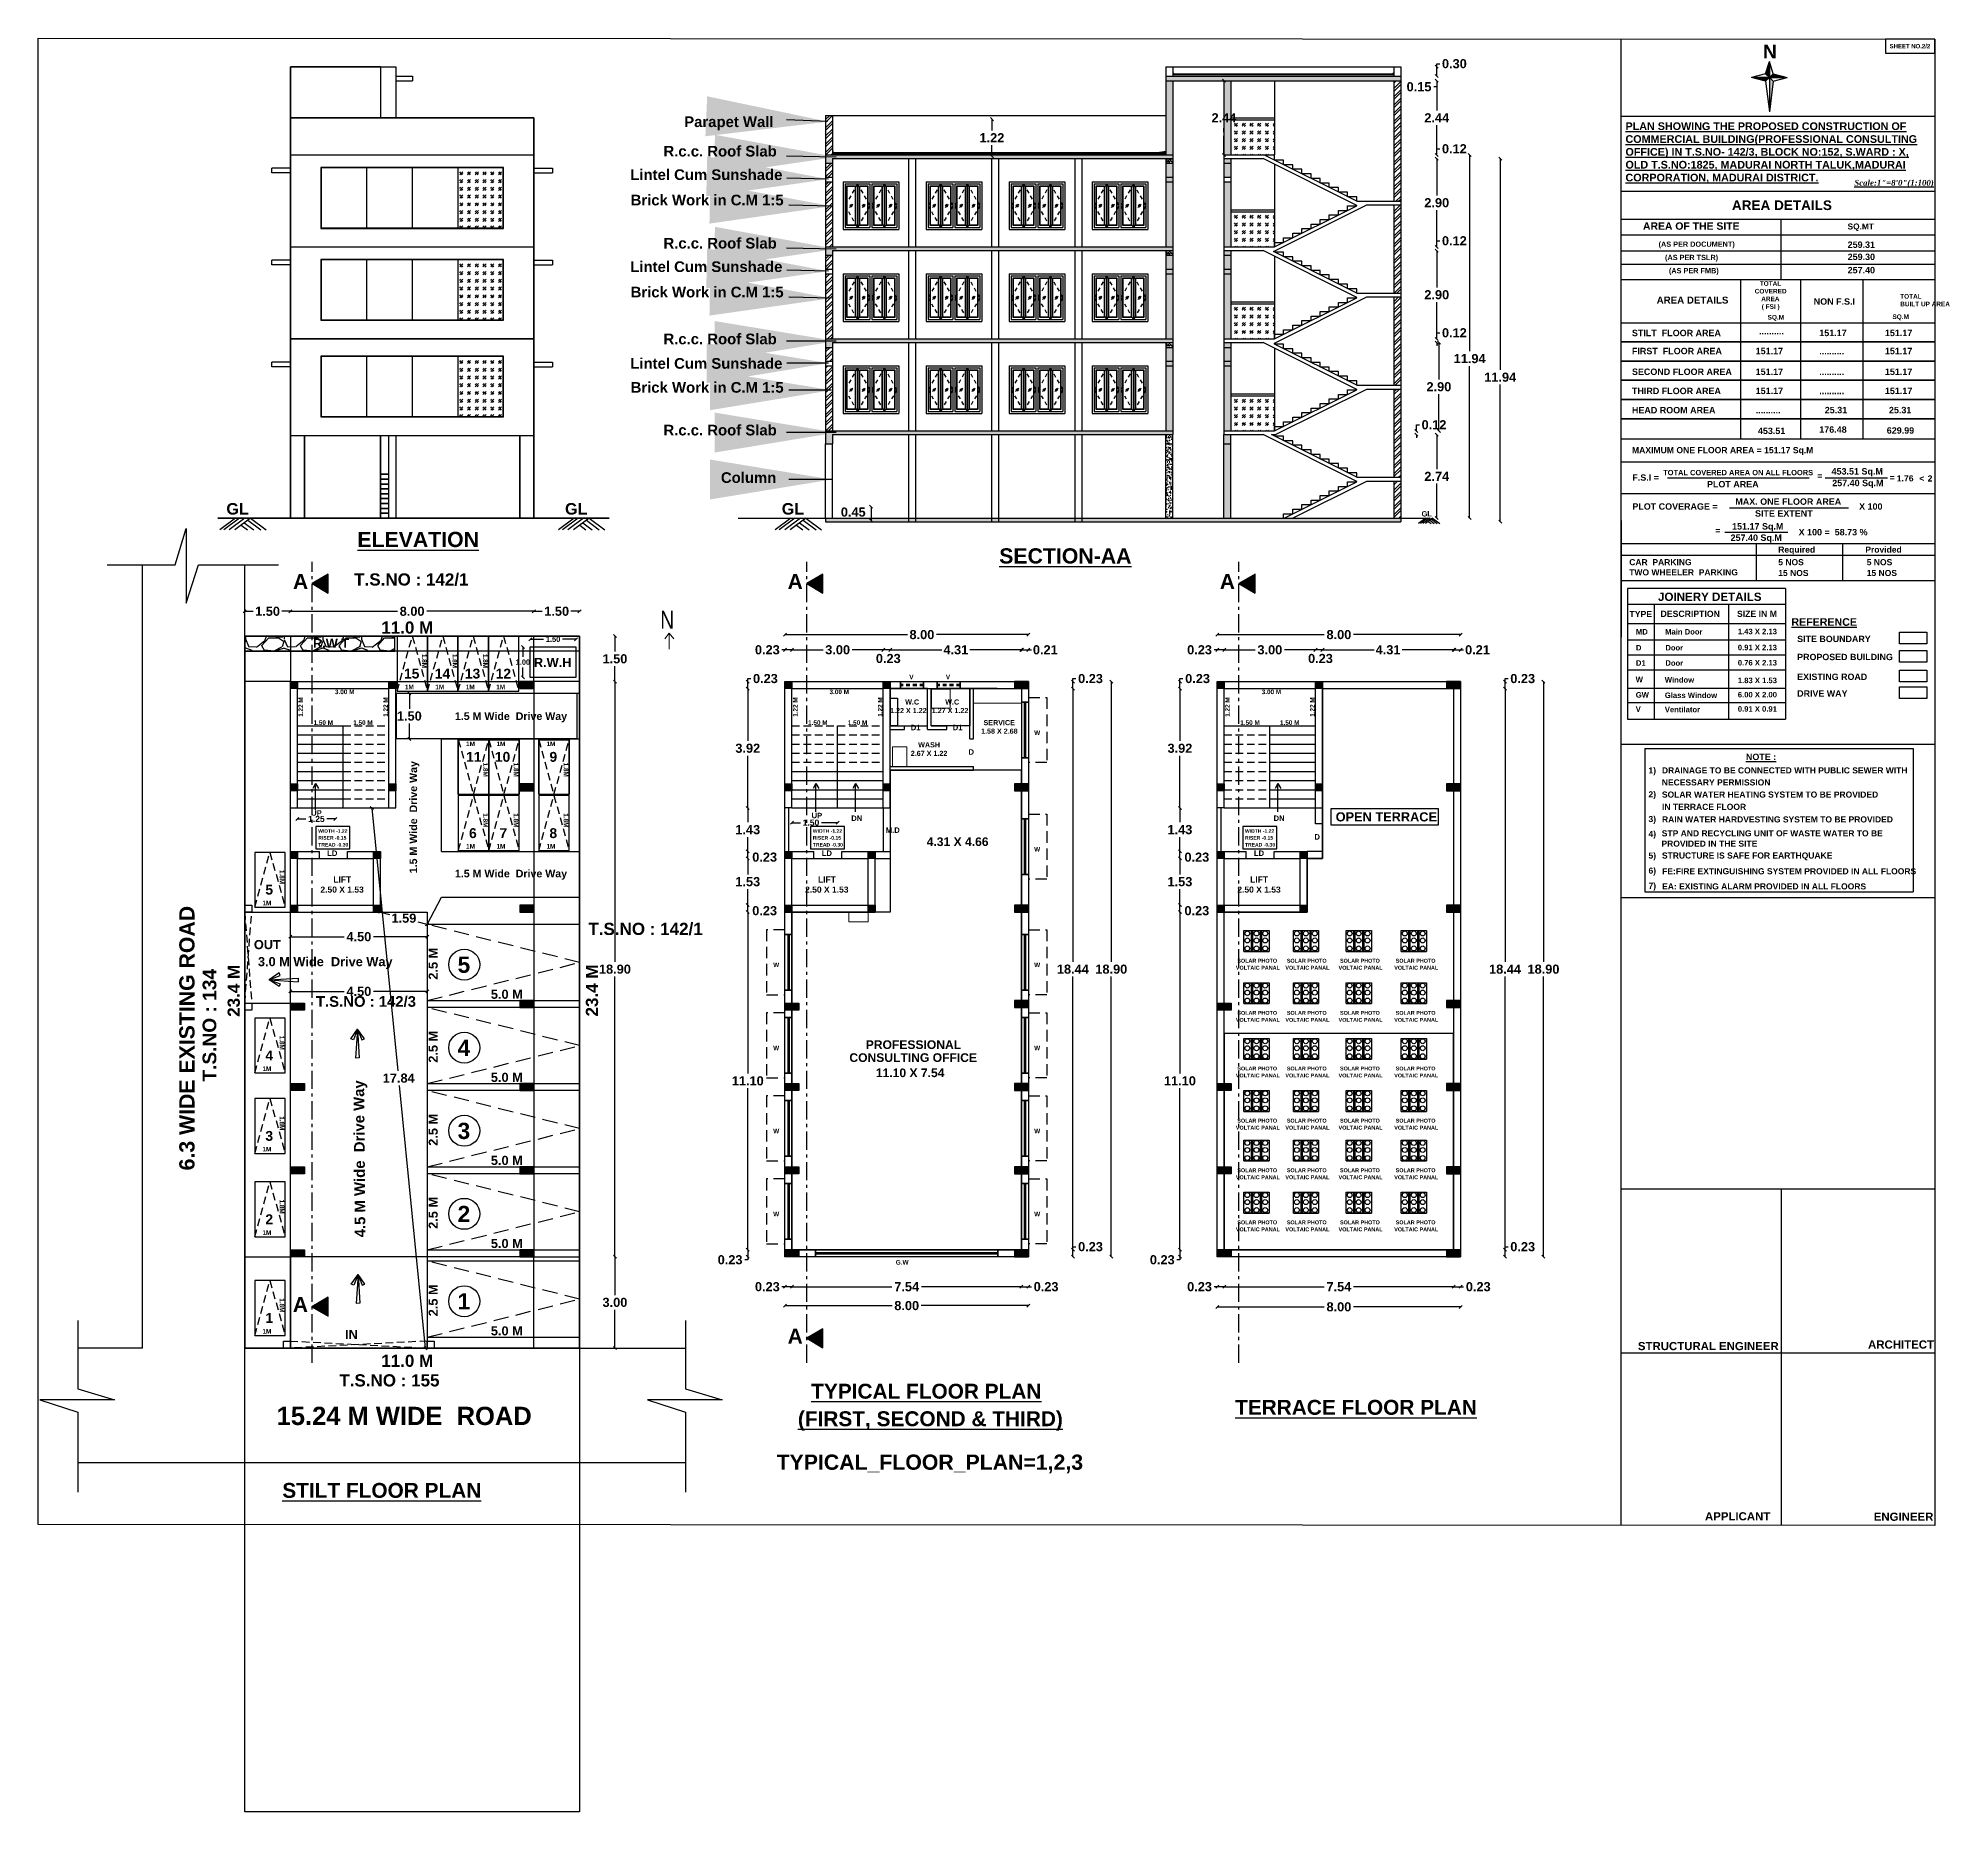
# Model space of a CAD drawing. Header units: metres. Extents: x 6910 to 7143, y 127 to 187.
# Drawn here: x 7006.2 to 7069, y 126.6 to 184.9 of the extents above; entities that cross this region are included whole.
import ezdxf
from ezdxf.enums import TextEntityAlignment as Align

# ---------------------------------------------------------------- set-up
doc = ezdxf.new("R2010")
doc.units = ezdxf.units.M
for name, pattern in [('ACAD_ISO10W100', [18, 12, -3, 0, -3]), ('DASHED2', [0.375, 0.25, -0.125]), ('HIDDEN', [0.375, 0.25, -0.125]), ('HIDDEN2', [0.1875, 0.125, -0.0625]), ('PHANTOM2', [1.25, 0.625, -0.125, 0.125, -0.125, 0.125, -0.125])]:
    doc.linetypes.add(name, pattern=pattern)
for name, color, linetype, plot in [('BLK_1_COVERED_AREA', 140, 'Continuous', False), ('PARKING_SLOT', 30, 'Continuous', False), ('TWO_WHEELER_PARKING', 2, 'Continuous', False)]:
    doc.layers.add(name, color=color, linetype=linetype, plot=plot)
for name, color, linetype in [('BLK_1_FLR_0_BLT_UP_AREA', 1, 'Continuous'), ('BLK_1_FLR_0_BLT_UP_AREA_DEDUCT', 1, 'Continuous'), ('BLK_1_FLR_0_EXIT_WIDTH_STAIR', 1, 'Continuous'), ('BLK_1_FLR_1_BLT_UP_AREA', 1, 'Continuous'), ('BLK_1_FLR_1_CARPET_AREA', 10, 'Continuous'), ('BLK_1_FLR_1_EXIT_WIDTH_STAIR', 1, 'Continuous'), ('BLK_1_FLR_1_URINAL', 235, 'Continuous'), ('BLK_1_FLR_1_WATER_CLOSET', 213, 'Continuous'), ('BLK_1_FLR_4_ROOF_AREA', 54, 'Continuous'), ('BLK_1_HT_OF_BLDG', 5, 'Continuous'), ('BLK_1_LVL_0_FRONT_SETBACK', 2, 'Continuous'), ('BLK_1_LVL_0_REAR_SETBACK', 11, 'Continuous'), ('BLK_1_LVL_0_SIDE_SETBACK1', 171, 'Continuous'), ('BLK_1_LVL_0_SIDE_SETBACK2', 102, 'Continuous'), ('BLK_1_PARAPET_HT', 233, 'Continuous'), ('BLK_1_PLINTH_HEIGHT', 7, 'Continuous'), ('BLK_1_STAIR_HEADROOM', 1, 'Continuous'), ('DRIVE_WAY', 254, 'Continuous'), ('PER_AISLE_WIDTH', 5, 'Continuous'), ('PLOT_BOUNDARY', 70, 'Continuous'), ('ROAD_WIDTH', 7, 'Continuous'), ('RWH', 130, 'Continuous'), ('SOLAR_PANEL', 3, 'Continuous'), ('TWO_WHEELER_DRIVE_WAY', 6, 'Continuous')]:
    doc.layers.add(name, color=color, linetype=linetype)
for name, color, linetype, lineweight in [('BLK_1_FLR_0_STILT', 7, 'Continuous', 0), ('BLK_1_FLR_1_DRINKING_WATER', 7, 'Continuous', 5), ('BLK_1_FLR_1_SP_WC', 233, 'Continuous', 5), ('BLK_1_FLR_1_WASH', 243, 'Continuous', 5), ('BLK_1_LVL_0_BLDG_FOOT_PRINT', 1, 'Continuous', 5), ('BLK_1_LVL_1_BLDG_FOOT_PRINT', 1, 'Continuous', 5), ('DIST_EXIT', 7, 'Continuous', 0), ('NORTH_DIRECTION', 7, 'Continuous', 0)]:
    doc.layers.add(name, color=color, linetype=linetype, lineweight=lineweight)
doc.styles.add('CODE', font='arialbd.ttf')
doc.styles.add('Inner roomtext', font='arialbd.ttf', dxfattribs={"height": 21})
doc.styles.add('PDF Arial Bold', font='arialbd.ttf')
doc.styles.get("Standard").update_dxf_attribs({"font": 'arialbd.ttf'})
doc.styles.add('style1', font='arialbd.ttf')
doc.styles.add('style3', font='timesbi.ttf')
doc.styles.add('style4', font='arialbd.ttf', dxfattribs={"height": 3.81})
doc.styles.add('USA TEXT', font='GOTHIC.TTF', dxfattribs={"width": 0.8})
doc.dimstyles.new('Approval', dxfattribs={"dimtxt": 4.75, "dimasz": 3, "dimexe": 2.5, "dimexo": 2.5, "dimgap": 1, "dimtad": 0, "dimdec": 1, "dimzin": 3, "dimdsep": 46, "dimlunit": 4, "dimtxsty": 'Standard', "dimblk": 'ARCHTICK', "dimcen": 3, "dimclrd": 4, "dimclre": 252, "dimclrt": 6, "dimadec": 0, "dimazin": 0, "dimtfac": 0.75, "dimtdec": 1, "dimtix": 1, "dimtofl": 0, "dimtmove": 0, "dimatfit": 0, "dimfxl": 0, "dimfrac": 1, "dimtolj": 1, "dimtzin": 0, "dimlwe": -1, "dimarcsym": 0})
doc.dimstyles.get("Standard").update_dxf_attribs({"dimtxt": 0.3, "dimasz": 0.1, "dimexe": 0.18, "dimexo": 0.0625, "dimgap": 0.09, "dimtad": 0, "dimtih": 1, "dimtoh": 1, "dimlfac": -1, "dimzin": 0, "dimdsep": 46, "dimtxsty": 'Standard', "dimblk": 'OBLIQUE', "dimcen": 0.09, "dimse1": 1, "dimse2": 1, "dimadec": 0, "dimazin": 0, "dimtfac": 1, "dimtofl": 0, "dimtmove": 0, "dimatfit": 3, "dimfxl": 0, "dimtolj": 1, "dimtzin": 0, "dimarcsym": 0})
pattern_1 = [(45, (140.3868, -364.723), (0.254558441, 0), [0.15, -0.21]), (45, (140.45043, -364.723), (0.254558441, 0), [0.06, -0.3]), (45, (140.3868, -364.65936), (0.254558441, 0), [0.06, -0.3])]
pattern_2 = [(50, (658.99526, -738.47323), (0.182184669, -0.0159390855), [0.01905, -0.20955]), (355, (658.99526, -738.47323), (-0.0352434214, 0.191056845), [0.01524, -0.167640584]), (100.4514447, (659.01044, -738.47455), (0.146941247, 0.175117752), [0.016190009, -0.1780902446]), (46.1842, (658.99526, -738.42243), (0.271079041, -0.042042328), [0.028575, -0.314325]), (96.6355576, (659.01785, -738.42593), (0.237404134, 0.247426125), [0.024285023, -0.267135608]), (351.184151, (658.99526, -738.42243), (0.237404134, 0.247426125), [0.022859967, -0.251459732]), (21, (659.02066, -738.43513), (0.1516143913, -0.1022651982), [0.01905, -0.20955]), (326, (659.02066, -738.43513), (0.0618020283, 0.184187966), [0.01524, -0.16764]), (71.451445, (659.0333, -738.44365), (0.2134164193, 0.081922769), [0.016190009, -0.1780899376]), (37.5, (658.99526, -738.473226), (0.00308860325, 0.0845550389), [0, -0.165608, 0, -0.17018, 0, -0.168275]), (7.5, (658.99526, -738.47323), (0.0668196625, 0.1001805748), [0, -0.097028, 0, -0.161798, 0, -0.064135]), (327.5, (658.938615, -738.473226), (0.1355905952, -0.005728744), [0, -0.0635, 0, -0.19812, 0, -0.26289]), (317.5, (658.91322, -738.47323), (0.1481291814, 0.025426491), [0, -0.08255, 0, -0.131572, 0, -0.18669])]
pattern_3 = [(50, (-49.9688, -721.77729), (0.182184669, -0.0159390855), [0.01905, -0.20955]), (355, (-49.9688, -721.77729), (-0.0352434214, 0.191056845), [0.01524, -0.167640584]), (100.4514447, (-49.95361, -721.77862), (0.146941247, 0.175117752), [0.016190009, -0.1780902446]), (46.1842, (-49.9688, -721.72649), (0.271079041, -0.042042328), [0.028575, -0.314325]), (96.6355576, (-49.9462, -721.73), (0.237404134, 0.247426125), [0.024285023, -0.267135608]), (351.184151, (-49.9688, -721.7265), (0.237404134, 0.247426125), [0.022859967, -0.251459732]), (21, (-49.9434, -721.73919), (0.1516143913, -0.1022651982), [0.01905, -0.20955]), (326, (-49.9434, -721.73919), (0.0618020283, 0.184187966), [0.01524, -0.16764]), (71.451445, (-49.93076, -721.74771), (0.2134164193, 0.081922769), [0.016190009, -0.1780899376]), (37.5, (-49.96879, -721.77729), (0.00308860325, 0.0845550389), [0, -0.165608, 0, -0.17018, 0, -0.168275]), (7.5, (-49.96879, -721.77729), (0.0668196625, 0.1001805748), [0, -0.097028, 0, -0.161798, 0, -0.064135]), (327.5, (-50.025435, -721.77729), (0.13559059517, -0.005728744), [0, -0.0635, 0, -0.19812, 0, -0.26289]), (317.5, (-50.05084, -721.77729), (0.1481291814, 0.025426491), [0, -0.08255, 0, -0.131572, 0, -0.18669])]
pattern_4 = [(50, (658.76674, -738.47323), (0.182184669, -0.0159390855), [0.01905, -0.20955]), (355, (658.76674, -738.47323), (-0.0352434214, 0.191056845), [0.01524, -0.167640584]), (100.4514447, (658.78192, -738.47455), (0.146941247, 0.175117752), [0.016190009, -0.1780902446]), (46.1842, (658.76674, -738.42243), (0.271079041, -0.042042328), [0.028575, -0.314325]), (96.6355576, (658.78933, -738.42593), (0.237404134, 0.247426125), [0.024285023, -0.267135608]), (351.184151, (658.76674, -738.42243), (0.237404134, 0.247426125), [0.022859967, -0.251459732]), (21, (658.79214, -738.43513), (0.1516143913, -0.1022651982), [0.01905, -0.20955]), (326, (658.79214, -738.43513), (0.0618020283, 0.184187966), [0.01524, -0.16764]), (71.451445, (658.80478, -738.44365), (0.2134164193, 0.081922769), [0.016190009, -0.1780899376]), (37.5, (658.76674, -738.473226), (0.00308860325, 0.0845550389), [0, -0.165608, 0, -0.17018, 0, -0.168275]), (7.5, (658.76674, -738.47323), (0.0668196625, 0.1001805748), [0, -0.097028, 0, -0.161798, 0, -0.064135]), (327.5, (658.7101, -738.473226), (0.1355905952, -0.005728744), [0, -0.0635, 0, -0.19812, 0, -0.26289]), (317.5, (658.6847, -738.47323), (0.1481291814, 0.025426491), [0, -0.08255, 0, -0.131572, 0, -0.18669])]

msp = doc.modelspace()

# ---------------------------------------------------------------- texts
at = {"lineweight": 25, "style": 'style4'}
for s, height, p in [('SHEET NO.2/2', 0.14111, (7067.069, 184.539)), ('259.31', 0.2105, (7065.691, 177.98)), ('259.30', 0.2105, (7065.691, 177.581)), ('257.40', 0.2105, (7065.691, 177.145)), ('%%UREFERENCE', 0.24996, (7063.844, 165.561)), ('SITE BOUNDARY', 0.20884, (7064.033, 165.025)), ('PROPOSED BUILDING', 0.20884, (7064.033, 164.432)), ('EXISTING ROAD', 0.20884, (7064.033, 163.781)), ('DRIVE WAY', 0.2088, (7064.033, 163.233)), ('%%UNOTE :', 0.2105, (7062.349, 161.147)), ('SOLAR PHOTO', 0.12762, (7045.636, 154.49)), ('SOLAR PHOTO', 0.12762, (7047.263, 154.49)), ('SOLAR PHOTO', 0.12762, (7049.011, 154.49)), ('SOLAR PHOTO', 0.12762, (7050.84, 154.49)), ('VOLTAIC PANAL', 0.12762, (7045.588, 154.26)), ('VOLTAIC PANAL', 0.12762, (7047.215, 154.26)), ('VOLTAIC PANAL', 0.12762, (7048.963, 154.26)), ('VOLTAIC PANAL', 0.12762, (7050.792, 154.26)), ('VOLTAIC PANAL', 0.12762, (7045.588, 152.547)), ('SOLAR PHOTO', 0.12762, (7045.636, 152.777)), ('VOLTAIC PANAL', 0.12762, (7047.215, 152.547)), ('SOLAR PHOTO', 0.12762, (7047.263, 152.777)), ('VOLTAIC PANAL', 0.12762, (7048.963, 152.547)), ('SOLAR PHOTO', 0.12762, (7049.011, 152.777)), ('VOLTAIC PANAL', 0.12762, (7050.792, 152.547)), ('SOLAR PHOTO', 0.12762, (7050.84, 152.777)), ('VOLTAIC PANAL', 0.12762, (7045.588, 150.718)), ('SOLAR PHOTO', 0.12762, (7045.636, 150.948)), ('VOLTAIC PANAL', 0.12762, (7047.215, 150.718)), ('SOLAR PHOTO', 0.12762, (7047.263, 150.948)), ('VOLTAIC PANAL', 0.12762, (7048.963, 150.718)), ('SOLAR PHOTO', 0.12762, (7049.011, 150.948)), ('VOLTAIC PANAL', 0.12762, (7050.792, 150.718)), ('SOLAR PHOTO', 0.12762, (7050.84, 150.948)), ('VOLTAIC PANAL', 0.12762, (7045.588, 149.005)), ('SOLAR PHOTO', 0.12762, (7045.636, 149.235)), ('VOLTAIC PANAL', 0.12762, (7047.215, 149.005)), ('SOLAR PHOTO', 0.12762, (7047.263, 149.235)), ('VOLTAIC PANAL', 0.12762, (7048.963, 149.005)), ('SOLAR PHOTO', 0.12762, (7049.011, 149.235)), ('VOLTAIC PANAL', 0.12762, (7050.792, 149.005)), ('SOLAR PHOTO', 0.12762, (7050.84, 149.235)), ('SOLAR PHOTO', 0.12762, (7045.636, 147.604)), ('SOLAR PHOTO', 0.12762, (7047.263, 147.604)), ('SOLAR PHOTO', 0.12762, (7049.011, 147.604)), ('SOLAR PHOTO', 0.12762, (7050.84, 147.604)), ('VOLTAIC PANAL', 0.12762, (7045.588, 147.374)), ('VOLTAIC PANAL', 0.12762, (7047.215, 147.374)), ('VOLTAIC PANAL', 0.12762, (7048.963, 147.374)), ('VOLTAIC PANAL', 0.12762, (7050.792, 147.374)), ('VOLTAIC PANAL', 0.12762, (7045.588, 145.661)), ('SOLAR PHOTO', 0.12762, (7045.636, 145.891)), ('VOLTAIC PANAL', 0.12762, (7047.215, 145.661)), ('SOLAR PHOTO', 0.12762, (7047.263, 145.891)), ('VOLTAIC PANAL', 0.12762, (7048.963, 145.661)), ('SOLAR PHOTO', 0.12762, (7049.011, 145.891)), ('VOLTAIC PANAL', 0.12762, (7050.792, 145.661)), ('SOLAR PHOTO', 0.12762, (7050.84, 145.891)), ('STRUCTURAL ENGINEER', 0.26851, (7058.799, 141.756)), ('ARCHITECT', 0.2685, (7066.361, 141.808)), ('APPLICANT', 0.2685, (7061.003, 136.161)), ('ENGINEER', 0.2685, (7066.549, 136.148))]:
    msp.add_text(s, height=height, dxfattribs=at).set_placement(p)
at = {"linetype": 'Continuous', "lineweight": 25, "style": 'style4'}
msp.add_text('N', height=0.449, dxfattribs=at).set_placement((7062.912, 184.657), align=Align.TOP_LEFT)
at = {"linetype": 'Continuous'}
for s, p in [('Parapet Wall', (7027.462, 181.951)), ('R.c.c. Roof Slab', (7026.78, 180.984)), ('Lintel Cum Sunshade ', (7025.69, 180.212)), ('Brick Work in C.M 1:5', (7025.702, 179.378)), ('R.c.c. Roof Slab', (7026.78, 177.96)), ('Lintel Cum Sunshade ', (7025.69, 177.188)), ('Brick Work in C.M 1:5', (7025.702, 176.354)), ('R.c.c. Roof Slab', (7026.78, 174.813)), ('Lintel Cum Sunshade ', (7025.69, 174.009)), ('Brick Work in C.M 1:5', (7025.702, 173.221)), ('R.c.c. Roof Slab', (7026.78, 171.818)), ('Column', (7028.667, 170.257))]:
    msp.add_text(s, height=0.35, dxfattribs=at).set_placement(p)
at = {"linetype": 'Continuous', "lineweight": 25}
for s, height, style, p in [('%%UScale:1"=8\'0"(1:100)', 0.19181, 'style3', (7065.91, 180.024)), ('AREA DETAILS', 0.31836, 'style4', (7061.889, 179.224)), ('AREA OF THE SITE', 0.24489, 'style4', (7058.965, 178.576)), ('SQ.MT', 0.1959, 'style4', (7065.688, 178.586)), ('(AS PER DOCUMENT)', 0.17155, 'style4', (7059.479, 178.017)), ('(AS PER TSLR)', 0.17155, 'style4', (7059.69, 177.581)), ('(AS PER FMB)', 0.17155, 'style4', (7059.818, 177.145)), ('CAR  PARKING  ', 0.20018, 'style4', (7058.514, 167.552)), ('5 NOS ', 0.2002, 'style4', (7063.411, 167.552)), ('Required', 0.2002, 'style4', (7063.411, 167.965)), ('Provided', 0.2002, 'style4', (7066.271, 167.965)), ('5 NOS ', 0.2002, 'style4', (7066.318, 167.552)), ('TWO WHEELER  PARKING ', 0.20018, 'style4', (7058.514, 167.218)), ('15 NOS ', 0.2002, 'style4', (7063.411, 167.196)), ('15 NOS ', 0.2002, 'style4', (7066.318, 167.196)), ('JOINERY DETAILS', 0.27222, 'style4', (7059.46, 166.379)), ('TYPE', 0.2042, 'style4', (7058.521, 165.845)), ('DESCRIPTION', 0.20417, 'style4', (7059.543, 165.853)), ('SIZE IN M', 0.2042, 'style4', (7062.054, 165.853)), ('MD', 0.18, 'style4', (7058.733, 165.275)), ('Main Door', 0.18, 'style4', (7059.693, 165.275)), ('1.43 X 2.13', 0.17998, 'style4', (7062.082, 165.283)), ('D', 0.18, 'style4', (7058.733, 164.75)), (' Door', 0.18, 'style4', (7059.631, 164.75)), ('0.91 X 2.13', 0.17998, 'style4', (7062.082, 164.758)), ('D1', 0.18, 'style4', (7058.733, 164.249)), (' Door', 0.18, 'style4', (7059.631, 164.249)), ('0.76 X 2.13', 0.17998, 'style4', (7062.082, 164.257)), ('W', 0.18, 'style4', (7058.727, 163.705)), ('GW', 0.18, 'style4', (7058.727, 163.201)), ('Window', 0.18, 'style4', (7059.683, 163.693)), ('Glass Window', 0.17998, 'style4', (7059.683, 163.188)), ('6.00 X 2.00', 0.17998, 'style4', (7062.082, 163.208)), ('1.83 X 1.53', 0.17998, 'style4', (7062.082, 163.676)), ('V', 0.18, 'style4', (7058.727, 162.732)), ('Ventilator ', 0.17998, 'style4', (7059.683, 162.719)), ('0.91 X 0.91', 0.17998, 'style4', (7062.082, 162.739)), ('1)', 0.2, 'style4', (7059.147, 160.708)), ('DRAINAGE TO BE CONNECTED WITH PUBLIC SEWER WITH', 0.19996, 'style4', (7059.589, 160.709)), ('NECESSARY PERMISSION', 0.19996, 'style4', (7059.584, 160.314)), ('2)', 0.2, 'style4', (7059.147, 159.924)), ('      SOLAR WATER HEATING SYSTEM TO BE PROVIDED', 0.19996, 'style4', (7059.122, 159.915)), ('IN TERRACE FLOOR ', 0.19996, 'style4', (7059.592, 159.512)), ('OPEN TERRACE', 0.3, 'style4', (7048.868, 159.132)), ('3)', 0.2, 'style4', (7059.147, 159.11)), ('RAIN WATER HARDVESTING SYSTEM TO BE PROVIDED', 0.19996, 'style4', (7059.591, 159.098)), ('4)', 0.2, 'style4', (7059.147, 158.621)), ('PROVIDED IN THE SITE', 0.19996, 'style4', (7059.573, 158.302)), ('STP AND RECYCLING UNIT OF WASTE WATER TO BE ', 0.19996, 'style4', (7059.583, 158.641)), ('5)', 0.2, 'style4', (7059.147, 157.909)), ('STRUCTURE IS SAFE FOR EARTHQUAKE', 0.19996, 'style4', (7059.588, 157.912)), ('6)', 0.2, 'style4', (7059.147, 157.414)), ('7)', 0.2, 'style4', (7059.147, 156.916)), ('FE:FIRE EXTINGUISHING SYSTEM PROVIDED IN ALL FLOORS', 0.19996, 'style4', (7059.594, 157.395)), ('EA: EXISTING ALARM PROVIDED IN ALL FLOORS', 0.19996, 'style4', (7059.594, 156.897))]:
    msp.add_text(s, height=height, dxfattribs=dict(at, style=style)).set_placement(p)
for s, height, p in [('GL', 0.3782, (7012.418, 169.216)), ('GL', 0.3782, (7023.545, 169.216)), ('GL', 0.3782, (7030.667, 169.216)), ('GL', 0.1746, (7051.689, 169.154)), ('%%UELEVATION', 0.5, (7016.721, 168.149)), ('%%USECTION-AA', 0.5, (7037.812, 167.608)), ('A', 0.492, (7014.607, 166.771)), ('T.S.NO : 142/1', 0.4, (7016.617, 166.884)), ('A', 0.492, (7030.86, 166.771)), ('A', 0.492, (7045.061, 166.771)), ('11.0 M', 0.4, (7017.506, 165.303)), ('V', 0.15, (7034.857, 163.804)), ('V', 0.15, (7036.059, 163.804)), ('3.00 M', 0.15, (7015.984, 163.315)), ('1M', 0.15, (7018.284, 163.477)), ('1M', 0.15, (7019.284, 163.477)), ('1M', 0.15, (7020.284, 163.477)), ('1M', 0.15, (7021.284, 163.477)), ('3.00 M', 0.15, (7032.236, 163.315)), ('3.00 M', 0.15, (7046.437, 163.315)), ('1.5 M Wide  Drive Way', 0.25, (7019.926, 162.466)), ('1.50 M', 0.15, (7015.28, 162.305)), ('1.50 M', 0.15, (7031.532, 162.305)), ('D1', 0.18, (7034.906, 162.128)), ('D1', 0.18, (7036.283, 162.128)), ('W', 0.15, (7038.961, 161.974)), ('1.50 M', 0.15, (7045.733, 162.305)), ('1M', 0.15, (7020.294, 161.606)), ('1M', 0.15, (7021.294, 161.606)), ('1M', 0.15, (7022.937, 161.606)), ('D', 0.18, (7036.803, 161.324)), ('UP', 0.18, (7015.202, 159.319)), ('UP', 0.18, (7031.646, 159.235)), ('DN', 0.18, (7032.95, 159.147)), ('M.D', 0.18, (7034.083, 158.755)), ('DN', 0.18, (7046.827, 159.147)), ('1M', 0.15, (7020.294, 158.239)), ('1M', 0.15, (7021.294, 158.239)), ('1M', 0.15, (7022.937, 158.239)), ('4.31 X 4.66', 0.28439, (7035.429, 158.323)), ('W', 0.15, (7038.961, 158.141)), ('D', 0.18, (7048.17, 158.534)), ('LD', 0.18, (7015.729, 157.997)), ('LD', 0.18, (7031.981, 157.997)), ('LD', 0.18, (7046.182, 157.997)), ('1.5 M Wide  Drive Way', 0.25, (7019.926, 157.294)), ('1M', 0.15, (7013.603, 156.377)), ('T.S.NO : 142/1', 0.4, (7024.312, 155.4)), ('3.0 M Wide  Drive Way', 0.3, (7013.454, 154.374)), ('W', 0.15, (7030.385, 154.343)), ('W', 0.15, (7038.961, 154.343)), ('T.S.NO : 142/3', 0.35, (7015.36, 153.04)), ('5.0 M', 0.3, (7021.108, 153.302)), ('W', 0.15, (7030.385, 151.613)), ('CONSULTING OFFICE', 0.28439, (7032.889, 151.228)), ('PROFESSIONAL ', 0.28439, (7033.426, 151.654)), ('W', 0.15, (7038.961, 151.613)), ('1M', 0.15, (7013.603, 150.928)), ('5.0 M', 0.3, (7021.108, 150.572)), ('11.10 X 7.54', 0.28439, (7033.759, 150.728)), ('W', 0.15, (7030.385, 148.883)), ('W', 0.15, (7038.961, 148.883)), ('1M', 0.15, (7013.603, 148.285)), ('5.0 M', 0.3, (7021.108, 147.842)), ('W', 0.15, (7030.385, 146.153)), ('W', 0.15, (7038.961, 146.153)), ('1M', 0.15, (7013.603, 145.545)), ('5.0 M', 0.3, (7021.108, 145.112)), ('G.W', 0.15, (7034.414, 144.567)), ('A', 0.492, (7014.602, 143.01)), ('1M', 0.15, (7013.603, 142.3)), ('5.0 M', 0.3, (7021.108, 142.24)), ('A', 0.492, (7030.86, 141.97)), ('11.0 M', 0.4, (7017.506, 141.206)), ('T.S.NO : 155', 0.4, (7016.129, 140.563)), ('15.24 M WIDE  ROAD', 0.6, (7014.068, 139.295))]:
    msp.add_text(s, height=height).set_placement(p)
at = {"linetype": 'HIDDEN', "lineweight": 15, "style": 'style1'}
for s, p in [('R.W.T', (7015.264, 164.838)), ('R.W.H', (7022.522, 164.205))]:
    msp.add_text(s, height=0.3, dxfattribs=at).set_placement(p)
for s, height, rotation, p in [('1.8M', 0.15, 270, (7018.848, 164.639)), ('1.8M', 0.15, 270, (7019.848, 164.639)), ('1.8M', 0.15, 270, (7020.848, 164.639)), ('1.22 M', 0.15, 90, (7014.935, 162.57)), ('1.22 M', 0.15, 90, (7017.725, 162.57)), ('1.22 M', 0.15, 90, (7031.187, 162.57)), ('1.22 M', 0.15, 90, (7031.187, 162.57)), ('1.22 M', 0.15, 90, (7033.976, 162.57)), ('1.22 M', 0.15, 90, (7033.976, 162.57)), ('1.22 M', 0.15, 90, (7045.388, 162.57)), ('1.22 M', 0.15, 90, (7048.178, 162.57)), ('1.22 M', 0.15, 90, (7048.178, 162.57)), ('1.5 M Wide  Drive Way', 0.25, 90, (7018.685, 157.428)), ('1.8M', 0.15, 270, (7020.858, 161.063)), ('1.8M', 0.15, 270, (7021.858, 161.063)), ('1.8M', 0.15, 270, (7023.501, 161.063)), ('1.8M', 0.15, 270, (7020.858, 159.401)), ('1.8M', 0.15, 270, (7021.858, 159.401)), ('1.8M', 0.15, 270, (7023.501, 159.401)), ('1.8M', 0.15, 270, (7014.167, 157.539)), ('6.3 WIDE EXISTING ROAD', 0.5, 90, (7011.37, 147.663)), ('2.5 M', 0.3, 90, (7019.362, 153.932)), ('T.S.NO : 134', 0.45, 90, (7012.086, 150.582)), ('23.4 M', 0.4, 90, (7012.858, 152.711)), ('23.4 M', 0.4, 90, (7024.629, 152.722)), ('1.8M', 0.15, 270, (7014.167, 152.09)), ('2.5 M', 0.3, 90, (7019.362, 151.202)), ('4.5 M Wide  Drive Way', 0.35, 90.52704, (7016.988, 145.465)), ('1.8M', 0.15, 270, (7014.167, 149.446)), ('2.5 M', 0.3, 90, (7019.362, 148.472)), ('1.8M', 0.15, 270, (7014.167, 146.707)), ('2.5 M', 0.3, 90, (7019.362, 145.742)), ('2.5 M', 0.3, 90, (7019.362, 142.869)), ('1.8M', 0.15, 270, (7014.167, 143.462))]:
    msp.add_text(s, height=height, rotation=rotation).set_placement(p)
at = {"style": 'style4'}
for s, height, p in [('15', 0.3253, (7018.254, 163.828)), ('14', 0.3253, (7019.266, 163.828)), ('13', 0.3253, (7020.254, 163.828)), ('12', 0.3253, (7021.266, 163.828)), ('11', 0.3253, (7020.293, 161.091)), ('10', 0.3253, (7021.24, 161.091)), ('9', 0.325, (7023.033, 161.091)), ('6', 0.325, (7020.391, 158.584)), ('7', 0.325, (7021.391, 158.584)), ('8', 0.325, (7023.033, 158.584)), ('5', 0.325, (7013.699, 156.727)), ('5', 0.533, (7020.015, 154.156)), ('4', 0.325, (7013.699, 151.278)), ('4', 0.533, (7020.015, 151.426)), ('3', 0.325, (7013.699, 148.635)), ('3', 0.533, (7020.015, 148.696)), ('2', 0.533, (7020.015, 145.966)), ('2', 0.325, (7013.699, 145.896)), ('1', 0.533, (7020.015, 143.094)), ('1', 0.325, (7013.699, 142.651))]:
    msp.add_text(s, height=height, dxfattribs=at).set_placement(p)
at = {"linetype": 'DASHED2', "ltscale": 2}
for p in [(7016.584, 162.305), (7032.836, 162.305), (7047.037, 162.305)]:
    msp.add_text('1.50 M', height=0.15, dxfattribs=at).set_placement(p)
at = {"lineweight": 9, "style": 'Inner roomtext'}
for s, p in [('WIDTH -1.22', (7015.435, 158.758)), ('TREAD -0.30', (7015.435, 158.307)), ('RISER -0.15', (7015.435, 158.534)), ('WIDTH -1.22', (7031.687, 158.758)), ('TREAD -0.30', (7031.687, 158.307)), ('RISER -0.15', (7031.687, 158.534)), ('WIDTH -1.22', (7045.888, 158.758)), ('TREAD -0.30', (7045.888, 158.307)), ('RISER -0.15', (7045.888, 158.534))]:
    msp.add_text(s, height=0.11803, dxfattribs=at).set_placement(p)
at = {"insert": (7058.391, 182.106), "char_height": 0.25302, "attachment_point": 1, "style": 'CODE'}
msp.add_mtext_dynamic_manual_height_columns('{\\LPLAN SHOWING THE PROPOSED CONSTRUCTION OF \\PCOMMERCIAL BUILDING(PROFESSIONAL CONSULTING \\POFFICE) IN T.S.NO- 142/3, BLOCK NO:152, S.WARD : X,  \\POLD T.S.NO:1825, MADURAI NORTH TALUK,MADURAI CORPORATION, MADURAI DISTRICT.}', width=10.99227, gutter_width=22.5, heights=[4.915], dxfattribs=at)
at = {"attachment_point": 7, "style": 'PDF Arial Bold'}
for s, insert, char_height, width in [('{\\W6.961506; }TOTAL \\P{\\W4.140768; }COVERED \\P{\\W7.773457; }AREA\\P{\\W8.054652; }( FSI )', (7062.394, 175.931), 0.15154, 1.51345), ('\\pt0.60726;1.76', (7067.306, 170.303), 0.20242, 1.15135), ('{\\W2.576449; }<', (7067.847, 170.303), 0.20242, 0.38613), ('{\\W2.576449; }2', (7068.118, 170.303), 0.20242, 0.38613)]:
    msp.add_mtext(s, dxfattribs=dict(at, insert=insert, char_height=char_height, width=width))
for s, insert, char_height in [('AREA DETAILS', (7059.416, 176.147), 0.22831), ('NON F.S.I    ', (7064.577, 176.109), 0.21052), ('TOTAL \\PBUILT UP AREA', (7067.418, 176.058), 0.15154), ('STILT  FLOOR AREA', (7058.603, 175.076), 0.21052), ('SQ.M', (7063.061, 175.581), 0.1515), ('151.17', (7064.758, 175.077), 0.2109), ('151.17', (7066.915, 175.077), 0.2109), ('SQ.M', (7067.164, 175.599), 0.1515), ('FIRST  FLOOR AREA', (7058.603, 174.483), 0.21052), ('151.17', (7062.669, 174.483), 0.2109), ('..........', (7062.779, 175.141), 0.2109), ('151.17', (7066.915, 174.483), 0.2109), ('SECOND FLOOR AREA', (7058.603, 173.802), 0.21052), ('151.17', (7062.669, 173.802), 0.2109), ('..........', (7064.758, 174.483), 0.2109), ('151.17', (7066.915, 173.802), 0.2109), ('THIRD FLOOR AREA', (7058.603, 173.171), 0.21052), ('151.17', (7062.669, 173.172), 0.2109), ('..........', (7064.758, 173.802), 0.2109), ('151.17', (7066.915, 173.172), 0.2109), ('HEAD ROOM AREA', (7058.603, 172.541), 0.21052), ('..........', (7064.758, 173.172), 0.2109), ('25.31', (7064.938, 172.542), 0.2109), ('25.31', (7067.048, 172.542), 0.2109), ('..........', (7062.669, 172.542), 0.2109), ('176.48', (7064.758, 171.902), 0.2109), ('453.51', (7062.742, 171.858), 0.2109), ('629.99', (7066.976, 171.872), 0.2109), ('MAXIMUM ONE FLOOR AREA = 151.17 Sq.M', (7058.603, 171.172), 0.20242), ('F.S.I =', (7058.616, 170.325), 0.2105), ('{\\H0.83333x;TOTAL COVERED AREA ON ALL FLOORS}', (7059.628, 170.506), 0.21052), ('PLOT AREA', (7061.068, 170.106), 0.2105), ('=', (7064.692, 170.382), 0.211), ('453.51 Sq.M', (7065.163, 170.468), 0.21089), ('257.40 Sq.M', (7065.184, 170.086), 0.21052), ('=', (7067.067, 170.329), 0.211), ('MAX. ONE FLOOR AREA', (7062, 169.534), 0.21052), ('PLOT COVERAGE =', (7058.616, 169.374), 0.21052), ('SITE EXTENT', (7062.646, 169.146), 0.21052), ('X 100', (7066.068, 169.374), 0.2105), ('=', (7061.339, 168.587), 0.211), ('257.40 Sq.M', (7061.845, 168.288), 0.21052), ('151.17 Sq.M', (7061.894, 168.661), 0.21089), ('X 100 =  58.73 %', (7064.08, 168.53), 0.21052)]:
    msp.add_mtext(s, dxfattribs=dict(at, insert=insert, char_height=char_height))
at = {"ltscale": 4}
for s, insert, char_height, width, attachment_point in [('{\\W7.5417;   }W.C\\P               1.22 X 1.22', (7033.246, 163.14), 0.16821, 3.39812, 1), ('{\\W9.3979;  }W.C\\P            1.27 X 1.22', (7034.812, 163.14), 0.16821, 2.89812, 1), ('{\\W7.22479;  }SERVICE\\P{\\W6.6066;  }1.58 X 2.68', (7036.353, 162.463), 0.16821, 2.89812, 1), ('{\\W8.42075;  }WASH\\P{\\W6.56266;  }2.67 X 1.22', (7034.049, 161.734), 0.16821, 2.89812, 1), ('{\\W7.47916;  }LIFT\\P{\\W9.497856; }2.50 X 1.53', (7014.771, 156.788), 0.1996, 2.879, 7), ('{\\W7.47916;  }LIFT\\P{\\W9.497856; }2.50 X 1.53', (7030.698, 156.788), 0.1996, 2.879, 7), ('{\\W7.47916;  }LIFT\\P{\\W9.497856; }2.50 X 1.53', (7044.9, 156.788), 0.1996, 2.879, 7)]:
    msp.add_mtext(s, dxfattribs=dict(at, insert=insert, char_height=char_height, width=width, attachment_point=attachment_point))
at = {"attachment_point": 5}
for s, insert, char_height in [('\\A1;OUT', (7013.763, 155.082), 0.3), ('\\A1;IN', (7016.527, 142.272), 0.3), ('\\A1;{\\LTYPICAL FLOOR PLAN }', (7035.416, 140.403), 0.48991), ('\\A1;{\\LTERRACE FLOOR PLAN }', (7049.535, 139.873), 0.48991), ('\\A1;{\\L(FIRST, SECOND & THIRD)}', (7035.55, 139.428), 0.48991), ('\\A1;{\\LSTILT FLOOR PLAN }', (7017.524, 137.144), 0.48991)]:
    msp.add_mtext(s, dxfattribs=dict(at, insert=insert, char_height=char_height))
at = {"layer": 'BLK_1_FLR_1_BLT_UP_AREA', "color": 18, "insert": (7030.497, 138.325), "char_height": 0.5, "attachment_point": 1}
msp.add_mtext_dynamic_manual_height_columns('TYPICAL_FLOOR_PLAN=1,2,3', width=10.59707, gutter_width=0.9, heights=[0], dxfattribs=at)
at = {"layer": 'NORTH_DIRECTION', "insert": (7027.131, 166.053), "char_height": 0.591, "attachment_point": 3, "style": 'USA TEXT'}
msp.add_mtext_dynamic_manual_height_columns('N', width=1.18507, gutter_width=30, heights=[2.651], dxfattribs=at)

# ---------------------------------------------------------------- blocks, each defined once
blk = doc.blocks.new('_Oblique')
at = {"color": 0, "linetype": 'ByBlock', "lineweight": -2}
blk.add_line((-0.5, -0.5), (0.5, 0.5), dxfattribs=at)
blk = doc.blocks.new('*D19')
at = {"color": 0, "lineweight": -2}
for p, q in [((7025.185, 144.825), (7025.185, 143.568)), ((7025.185, 141.825), (7025.185, 143.082))]:
    blk.add_line(p, q, dxfattribs=at)
at = {"layer": 'Defpoints', "color": 0}
for p in [(7022.52, 144.825), (7022.52, 141.825), (7025.185, 141.825)]:
    blk.add_point(p, dxfattribs=at)
at = {"color": 0, "lineweight": -2, "xscale": 0.1, "yscale": 0.1, "zscale": 0.1}
for p, rotation in [((7025.185, 144.825), 90), ((7025.185, 141.825), 270)]:
    blk.add_blockref('_Oblique', p, dxfattribs=dict(at, rotation=rotation))
at = {"color": 0, "insert": (7025.185, 143.325), "char_height": 0.3, "attachment_point": 5}
blk.add_mtext('\\A1;3.00', dxfattribs=at)
blk = doc.blocks.new('*D20')
at = {"color": 0, "lineweight": -2}
for p, q in [((7025.185, 163.725), (7025.185, 154.518)), ((7025.185, 144.825), (7025.185, 154.032))]:
    blk.add_line(p, q, dxfattribs=at)
at = {"layer": 'Defpoints', "color": 0}
for p in [(7022.52, 163.725), (7025.185, 163.725), (7022.52, 144.825)]:
    blk.add_point(p, dxfattribs=at)
at = {"color": 0, "lineweight": -2, "xscale": 0.1, "yscale": 0.1, "zscale": 0.1}
for p, rotation in [((7025.185, 163.725), 90), ((7025.185, 144.825), 270)]:
    blk.add_blockref('_Oblique', p, dxfattribs=dict(at, rotation=rotation))
at = {"color": 0, "insert": (7025.185, 154.275), "char_height": 0.3, "attachment_point": 5}
blk.add_mtext('\\A1;18.90', dxfattribs=at)
blk = doc.blocks.new('*D37')
at = {"color": 0, "lineweight": -2}
for p, q in [((7025.185, 165.225), (7025.185, 164.718)), ((7025.185, 163.725), (7025.185, 164.232))]:
    blk.add_line(p, q, dxfattribs=at)
at = {"layer": 'Defpoints', "color": 0}
for p in [(7022.52, 165.225), (7025.185, 165.225), (7022.52, 163.725)]:
    blk.add_point(p, dxfattribs=at)
at = {"color": 0, "lineweight": -2, "xscale": 0.1, "yscale": 0.1, "zscale": 0.1}
for p, rotation in [((7025.185, 165.225), 90), ((7025.185, 163.725), 270)]:
    blk.add_blockref('_Oblique', p, dxfattribs=dict(at, rotation=rotation))
at = {"color": 0, "insert": (7025.185, 164.475), "char_height": 0.3, "attachment_point": 5}
blk.add_mtext('\\A1;1.50', dxfattribs=at)
blk = doc.blocks.new('*D38')
at = {"color": 0, "lineweight": -2}
for p, q in [((7013.02, 166.037), (7013.299, 166.037)), ((7014.52, 166.037), (7014.241, 166.037))]:
    blk.add_line(p, q, dxfattribs=at)
at = {"layer": 'Defpoints', "color": 0}
for p in [(7014.52, 166.037), (7013.02, 165.225), (7014.52, 165.225)]:
    blk.add_point(p, dxfattribs=at)
at = {"color": 0, "lineweight": -2, "xscale": 0.1, "yscale": 0.1, "zscale": 0.1, "rotation": 180}
blk.add_blockref('_Oblique', (7013.02, 166.037), dxfattribs=at)
at = {"color": 0, "lineweight": -2, "xscale": 0.1, "yscale": 0.1, "zscale": 0.1}
blk.add_blockref('_Oblique', (7014.52, 166.037), dxfattribs=at)
at = {"color": 0, "insert": (7013.77, 166.037), "char_height": 0.3, "attachment_point": 5}
blk.add_mtext('\\A1;1.50', dxfattribs=at)
blk = doc.blocks.new('*D21')
at = {"color": 0, "lineweight": -2}
for p, q in [((7014.52, 166.037), (7018.041, 166.037)), ((7022.52, 166.037), (7018.999, 166.037))]:
    blk.add_line(p, q, dxfattribs=at)
at = {"layer": 'Defpoints', "color": 0}
for p in [(7022.52, 166.037), (7014.52, 163.725), (7022.52, 163.725)]:
    blk.add_point(p, dxfattribs=at)
at = {"color": 0, "lineweight": -2, "xscale": 0.1, "yscale": 0.1, "zscale": 0.1, "rotation": 180}
blk.add_blockref('_Oblique', (7014.52, 166.037), dxfattribs=at)
at = {"color": 0, "lineweight": -2, "xscale": 0.1, "yscale": 0.1, "zscale": 0.1}
blk.add_blockref('_Oblique', (7022.52, 166.037), dxfattribs=at)
at = {"color": 0, "insert": (7018.52, 166.037), "char_height": 0.3, "attachment_point": 5}
blk.add_mtext('\\A1;8.00', dxfattribs=at)
blk = doc.blocks.new('*D39')
at = {"color": 0, "lineweight": -2}
for p, q in [((7022.52, 166.037), (7022.799, 166.037)), ((7024.02, 166.037), (7023.741, 166.037))]:
    blk.add_line(p, q, dxfattribs=at)
at = {"layer": 'Defpoints', "color": 0}
for p in [(7024.02, 166.037), (7022.52, 163.725), (7024.02, 163.725)]:
    blk.add_point(p, dxfattribs=at)
at = {"color": 0, "lineweight": -2, "xscale": 0.1, "yscale": 0.1, "zscale": 0.1, "rotation": 180}
blk.add_blockref('_Oblique', (7022.52, 166.037), dxfattribs=at)
at = {"color": 0, "lineweight": -2, "xscale": 0.1, "yscale": 0.1, "zscale": 0.1}
blk.add_blockref('_Oblique', (7024.02, 166.037), dxfattribs=at)
at = {"color": 0, "insert": (7023.27, 166.037), "char_height": 0.3, "attachment_point": 5}
blk.add_mtext('\\A1;1.50', dxfattribs=at)
blk = doc.blocks.new('*D40')
at = {"color": 0, "lineweight": -2}
for p, q in [((7022.402, 165.119), (7022.84, 165.119)), ((7023.902, 165.119), (7023.464, 165.119))]:
    blk.add_line(p, q, dxfattribs=at)
at = {"layer": 'Defpoints', "color": 0}
for p in [(7022.402, 164.866), (7023.902, 165.119), (7023.902, 164.866)]:
    blk.add_point(p, dxfattribs=at)
at = {"color": 0, "lineweight": -2, "xscale": 0.1, "yscale": 0.1, "zscale": 0.1, "rotation": 180}
blk.add_blockref('_Oblique', (7022.402, 165.119), dxfattribs=at)
at = {"color": 0, "lineweight": -2, "xscale": 0.1, "yscale": 0.1, "zscale": 0.1}
blk.add_blockref('_Oblique', (7023.902, 165.119), dxfattribs=at)
at = {"color": 0, "insert": (7023.152, 165.119), "char_height": 0.3, "attachment_point": 5}
blk.add_mtext('\\A1;{\\H0.58333x;1.50}', dxfattribs=at)
blk = doc.blocks.new('*D41')
at = {"color": 0, "lineweight": -2}
for p, q in [((7022.16, 164.866), (7022.16, 164.546)), ((7022.16, 163.866), (7022.16, 164.187))]:
    blk.add_line(p, q, dxfattribs=at)
at = {"layer": 'Defpoints', "color": 0}
for p in [(7022.402, 164.866), (7022.16, 163.866), (7022.402, 163.866)]:
    blk.add_point(p, dxfattribs=at)
at = {"color": 0, "lineweight": -2, "xscale": 0.1, "yscale": 0.1, "zscale": 0.1}
for p, rotation in [((7022.16, 164.866), 90), ((7022.16, 163.866), 270)]:
    blk.add_blockref('_Oblique', p, dxfattribs=dict(at, rotation=rotation))
at = {"color": 0, "insert": (7022.16, 164.366), "char_height": 0.3, "attachment_point": 5}
blk.add_mtext('\\A1;{\\H0.58333x;1.00}', dxfattribs=at)
blk = doc.blocks.new('6455444')
at = {"linetype": 'ByBlock', "lineweight": 25}
for p, q in [((5020.05, 2753.49), (5020.22, 2750.56)), ((5020.22, 2750.56), (5019.85, 2750.55))]:
    blk.add_line(p, q, dxfattribs=at)
for points in [[(5020.05, 2753.49), (5019.62, 2752.39), (5019.35, 2752.5), (5020.05, 2753.49)], [(5020.05, 2753.49), (5019.85, 2750.55)], [(5020.05, 2753.49), (5020.47, 2752.39), (5020.75, 2752.5), (5020.05, 2753.49)]]:
    blk.add_lwpolyline(points, dxfattribs=at)
blk = doc.blocks.new('*D42')
at = {"color": 0, "lineweight": -2}
for p, q in [((7038.565, 164.771), (7038.772, 164.771)), ((7038.772, 164.771), (7038.872, 164.771))]:
    blk.add_line(p, q, dxfattribs=at)
at = {"layer": 'Defpoints', "color": 0}
for p in [(7038.772, 164.771), (7038.565, 163.495), (7038.772, 163.495)]:
    blk.add_point(p, dxfattribs=at)
at = {"color": 0, "lineweight": -2, "xscale": 0.1, "yscale": 0.1, "zscale": 0.1, "rotation": 180}
blk.add_blockref('_Oblique', (7038.565, 164.771), dxfattribs=at)
at = {"color": 0, "lineweight": -2, "xscale": 0.1, "yscale": 0.1, "zscale": 0.1}
blk.add_blockref('_Oblique', (7038.772, 164.771), dxfattribs=at)
at = {"color": 0, "insert": (7039.327, 164.771), "char_height": 0.3, "attachment_point": 5}
blk.add_mtext('\\A1;0.21', dxfattribs=at)
blk = doc.blocks.new('*D43')
at = {"color": 0, "lineweight": -2}
for p, q in [((7034.233, 164.771), (7035.928, 164.771)), ((7038.542, 164.771), (7036.847, 164.771))]:
    blk.add_line(p, q, dxfattribs=at)
at = {"layer": 'Defpoints', "color": 0}
for p in [(7034.233, 164.771), (7034.233, 163.495), (7038.542, 163.495)]:
    blk.add_point(p, dxfattribs=at)
at = {"color": 0, "lineweight": -2, "xscale": 0.1, "yscale": 0.1, "zscale": 0.1}
for p, rotation in [((7034.233, 164.771), 179.9999999998136), ((7038.542, 164.771), 359.9999999998137)]:
    blk.add_blockref('_Oblique', p, dxfattribs=dict(at, rotation=rotation))
at = {"color": 0, "insert": (7036.387, 164.771), "char_height": 0.3, "attachment_point": 5}
blk.add_mtext('\\A1;4.31', dxfattribs=at)
blk = doc.blocks.new('*D44')
at = {"color": 0, "lineweight": -2}
for p, q in [((7031.003, 164.771), (7032.024, 164.771)), ((7034.003, 164.771), (7032.983, 164.771))]:
    blk.add_line(p, q, dxfattribs=at)
at = {"layer": 'Defpoints', "color": 0}
for p in [(7031.003, 164.771), (7031.003, 163.495), (7034.003, 163.495)]:
    blk.add_point(p, dxfattribs=at)
at = {"color": 0, "lineweight": -2, "xscale": 0.1, "yscale": 0.1, "zscale": 0.1, "rotation": 180}
blk.add_blockref('_Oblique', (7031.003, 164.771), dxfattribs=at)
at = {"color": 0, "lineweight": -2, "xscale": 0.1, "yscale": 0.1, "zscale": 0.1}
blk.add_blockref('_Oblique', (7034.003, 164.771), dxfattribs=at)
at = {"color": 0, "insert": (7032.503, 164.771), "char_height": 0.3, "attachment_point": 5}
blk.add_mtext('\\A1;3.00', dxfattribs=at)
blk = doc.blocks.new('*D45')
at = {"color": 0, "lineweight": -2}
for p, q in [((7030.773, 164.771), (7030.673, 164.771)), ((7031.003, 164.771), (7030.773, 164.771))]:
    blk.add_line(p, q, dxfattribs=at)
at = {"layer": 'Defpoints', "color": 0}
for p in [(7030.773, 164.771), (7030.773, 163.725), (7031.003, 163.725)]:
    blk.add_point(p, dxfattribs=at)
at = {"color": 0, "lineweight": -2, "xscale": 0.1, "yscale": 0.1, "zscale": 0.1}
for p, rotation in [((7030.773, 164.771), 179.9999999963183), ((7031.003, 164.771), 359.9999999963183)]:
    blk.add_blockref('_Oblique', p, dxfattribs=dict(at, rotation=rotation))
at = {"color": 0, "insert": (7030.193, 164.771), "char_height": 0.3, "attachment_point": 5}
blk.add_mtext('\\A1;0.23', dxfattribs=at)
blk = doc.blocks.new('*D46')
at = {"color": 0, "lineweight": -2}
for p, q in [((7030.773, 165.27), (7034.793, 165.27)), ((7038.772, 165.27), (7035.751, 165.27))]:
    blk.add_line(p, q, dxfattribs=at)
at = {"layer": 'Defpoints', "color": 0}
for p in [(7038.772, 165.27), (7030.773, 163.725), (7038.772, 163.725)]:
    blk.add_point(p, dxfattribs=at)
at = {"color": 0, "lineweight": -2, "xscale": 0.1, "yscale": 0.1, "zscale": 0.1, "rotation": 180}
blk.add_blockref('_Oblique', (7030.773, 165.27), dxfattribs=at)
at = {"color": 0, "lineweight": -2, "xscale": 0.1, "yscale": 0.1, "zscale": 0.1}
blk.add_blockref('_Oblique', (7038.772, 165.27), dxfattribs=at)
at = {"color": 0, "insert": (7035.272, 165.27), "char_height": 0.3, "attachment_point": 5}
blk.add_mtext('\\A1;8.00', dxfattribs=at)
blk = doc.blocks.new('*D47')
at = {"color": 0, "lineweight": -2}
blk.add_line((7034.233, 164.771), (7034.003, 164.771), dxfattribs=at)
at = {"layer": 'Defpoints', "color": 0}
for p in [(7034.003, 164.771), (7034.003, 163.725), (7034.233, 163.725)]:
    blk.add_point(p, dxfattribs=at)
at = {"color": 0, "lineweight": -2, "xscale": 0.1, "yscale": 0.1, "zscale": 0.1}
for p, rotation in [((7034.003, 164.771), 179.9999999964315), ((7034.233, 164.771), 359.9999999964315)]:
    blk.add_blockref('_Oblique', p, dxfattribs=dict(at, rotation=rotation))
at = {"color": 0, "insert": (7034.167, 164.485), "char_height": 0.3, "attachment_point": 5}
blk.add_mtext('\\A1;0.23', dxfattribs=at)
blk = doc.blocks.new('*D48')
at = {"color": 0, "lineweight": -2}
for p, q in [((7029.549, 163.725), (7029.549, 163.825)), ((7029.549, 163.825), (7029.649, 163.825)), ((7029.549, 163.495), (7029.549, 163.725))]:
    blk.add_line(p, q, dxfattribs=at)
at = {"layer": 'Defpoints', "color": 0}
for p in [(7029.549, 163.725), (7030.773, 163.725), (7030.773, 163.495)]:
    blk.add_point(p, dxfattribs=at)
at = {"color": 0, "lineweight": -2, "xscale": 0.1, "yscale": 0.1, "zscale": 0.1}
for p, rotation in [((7029.549, 163.725), 90), ((7029.549, 163.495), 270)]:
    blk.add_blockref('_Oblique', p, dxfattribs=dict(at, rotation=rotation))
at = {"color": 0, "insert": (7030.129, 163.825), "char_height": 0.3, "attachment_point": 5}
blk.add_mtext('\\A1;0.23', dxfattribs=at)
blk = doc.blocks.new('*D49')
at = {"color": 0, "lineweight": -2}
for p, q in [((7029.549, 163.495), (7029.549, 161.778)), ((7029.549, 159.575), (7029.549, 161.292))]:
    blk.add_line(p, q, dxfattribs=at)
at = {"layer": 'Defpoints', "color": 0}
for p in [(7030.773, 163.495), (7029.549, 159.575), (7030.773, 159.575)]:
    blk.add_point(p, dxfattribs=at)
at = {"color": 0, "lineweight": -2, "xscale": 0.1, "yscale": 0.1, "zscale": 0.1}
for p, rotation in [((7029.549, 163.495), 90), ((7029.549, 159.575), 270)]:
    blk.add_blockref('_Oblique', p, dxfattribs=dict(at, rotation=rotation))
at = {"color": 0, "insert": (7029.549, 161.535), "char_height": 0.3, "attachment_point": 5}
blk.add_mtext('\\A1;3.92', dxfattribs=at)
blk = doc.blocks.new('*D50')
at = {"color": 0, "lineweight": -2}
for p, q in [((7029.549, 159.575), (7029.549, 159.103)), ((7029.549, 158.145), (7029.549, 158.617))]:
    blk.add_line(p, q, dxfattribs=at)
at = {"layer": 'Defpoints', "color": 0}
for p in [(7030.773, 159.575), (7029.549, 158.145), (7030.773, 158.145)]:
    blk.add_point(p, dxfattribs=at)
at = {"color": 0, "lineweight": -2, "xscale": 0.1, "yscale": 0.1, "zscale": 0.1}
for p, rotation in [((7029.549, 159.575), 90), ((7029.549, 158.145), 270)]:
    blk.add_blockref('_Oblique', p, dxfattribs=dict(at, rotation=rotation))
at = {"color": 0, "insert": (7029.549, 158.86), "char_height": 0.3, "attachment_point": 5}
blk.add_mtext('\\A1;1.43', dxfattribs=at)
blk = doc.blocks.new('*D51')
at = {"color": 0, "lineweight": -2}
blk.add_line((7029.549, 157.915), (7029.549, 158.145), dxfattribs=at)
at = {"layer": 'Defpoints', "color": 0}
for p in [(7029.549, 158.145), (7030.773, 158.145), (7030.773, 157.915)]:
    blk.add_point(p, dxfattribs=at)
at = {"color": 0, "lineweight": -2, "xscale": 0.1, "yscale": 0.1, "zscale": 0.1}
for p, rotation in [((7029.549, 158.145), 90), ((7029.549, 157.915), 270)]:
    blk.add_blockref('_Oblique', p, dxfattribs=dict(at, rotation=rotation))
at = {"color": 0, "insert": (7030.104, 157.957), "char_height": 0.3, "attachment_point": 5}
blk.add_mtext('\\A1;0.23', dxfattribs=at)
blk = doc.blocks.new('*D52')
at = {"color": 0, "lineweight": -2}
for p, q in [((7029.549, 157.915), (7029.549, 157.393)), ((7029.549, 156.385), (7029.549, 156.907))]:
    blk.add_line(p, q, dxfattribs=at)
at = {"layer": 'Defpoints', "color": 0}
for p in [(7030.773, 157.915), (7029.549, 156.385), (7030.773, 156.385)]:
    blk.add_point(p, dxfattribs=at)
at = {"color": 0, "lineweight": -2, "xscale": 0.1, "yscale": 0.1, "zscale": 0.1}
for p, rotation in [((7029.549, 157.915), 90), ((7029.549, 156.385), 270)]:
    blk.add_blockref('_Oblique', p, dxfattribs=dict(at, rotation=rotation))
at = {"color": 0, "insert": (7029.549, 157.15), "char_height": 0.3, "attachment_point": 5}
blk.add_mtext('\\A1;1.53', dxfattribs=at)
blk = doc.blocks.new('*D53')
at = {"color": 0, "lineweight": -2}
for p, q in [((7029.549, 156.155), (7029.549, 150.848)), ((7029.549, 145.055), (7029.549, 150.362))]:
    blk.add_line(p, q, dxfattribs=at)
at = {"layer": 'Defpoints', "color": 0}
for p in [(7030.773, 156.155), (7029.549, 145.055), (7030.773, 145.055)]:
    blk.add_point(p, dxfattribs=at)
at = {"color": 0, "lineweight": -2, "xscale": 0.1, "yscale": 0.1, "zscale": 0.1}
for p, rotation in [((7029.549, 156.155), 90), ((7029.549, 145.055), 270)]:
    blk.add_blockref('_Oblique', p, dxfattribs=dict(at, rotation=rotation))
at = {"color": 0, "insert": (7029.549, 150.605), "char_height": 0.3, "attachment_point": 5}
blk.add_mtext('\\A1;11.10', dxfattribs=at)
blk = doc.blocks.new('*D24')
at = {"color": 0, "lineweight": -2}
blk.add_line((7029.549, 156.155), (7029.549, 156.385), dxfattribs=at)
at = {"layer": 'Defpoints', "color": 0}
for p in [(7029.549, 156.385), (7030.773, 156.385), (7030.773, 156.155)]:
    blk.add_point(p, dxfattribs=at)
at = {"color": 0, "lineweight": -2, "xscale": 0.1, "yscale": 0.1, "zscale": 0.1}
for p, rotation in [((7029.549, 156.385), 90), ((7029.549, 156.155), 270)]:
    blk.add_blockref('_Oblique', p, dxfattribs=dict(at, rotation=rotation))
at = {"color": 0, "insert": (7030.104, 156.197), "char_height": 0.3, "attachment_point": 5}
blk.add_mtext('\\A1;0.23', dxfattribs=at)
blk = doc.blocks.new('*D54')
at = {"color": 0, "lineweight": -2}
for p, q in [((7029.549, 144.725), (7029.449, 144.725)), ((7029.549, 145.055), (7029.549, 144.825)), ((7029.549, 144.825), (7029.549, 144.725))]:
    blk.add_line(p, q, dxfattribs=at)
at = {"layer": 'Defpoints', "color": 0}
for p in [(7029.549, 144.825), (7030.773, 145.055), (7030.773, 144.825)]:
    blk.add_point(p, dxfattribs=at)
at = {"color": 0, "lineweight": -2, "xscale": 0.1, "yscale": 0.1, "zscale": 0.1}
for p, rotation in [((7029.549, 145.055), 90), ((7029.549, 144.825), 270)]:
    blk.add_blockref('_Oblique', p, dxfattribs=dict(at, rotation=rotation))
at = {"color": 0, "insert": (7028.969, 144.725), "char_height": 0.3, "attachment_point": 5}
blk.add_mtext('\\A1;0.23', dxfattribs=at)
blk = doc.blocks.new('*D55')
at = {"color": 0, "lineweight": -2}
for p, q in [((7030.773, 143.84), (7030.673, 143.84)), ((7031.003, 143.84), (7030.773, 143.84))]:
    blk.add_line(p, q, dxfattribs=at)
at = {"layer": 'Defpoints', "color": 0}
for p in [(7030.773, 145.055), (7031.003, 145.055), (7030.773, 143.84)]:
    blk.add_point(p, dxfattribs=at)
at = {"color": 0, "lineweight": -2, "xscale": 0.1, "yscale": 0.1, "zscale": 0.1}
for p, rotation in [((7030.773, 143.84), 180.0000000000566), ((7031.003, 143.84), 5.66747e-11)]:
    blk.add_blockref('_Oblique', p, dxfattribs=dict(at, rotation=rotation))
at = {"color": 0, "insert": (7030.193, 143.84), "char_height": 0.3, "attachment_point": 5}
blk.add_mtext('\\A1;0.23', dxfattribs=at)
blk = doc.blocks.new('*D56')
at = {"color": 0, "lineweight": -2}
for p, q in [((7031.003, 143.84), (7034.288, 143.84)), ((7038.542, 143.84), (7035.257, 143.84))]:
    blk.add_line(p, q, dxfattribs=at)
at = {"layer": 'Defpoints', "color": 0}
for p in [(7031.003, 145.055), (7038.542, 145.055), (7038.542, 143.84)]:
    blk.add_point(p, dxfattribs=at)
at = {"color": 0, "lineweight": -2, "xscale": 0.1, "yscale": 0.1, "zscale": 0.1, "rotation": 180}
blk.add_blockref('_Oblique', (7031.003, 143.84), dxfattribs=at)
at = {"color": 0, "lineweight": -2, "xscale": 0.1, "yscale": 0.1, "zscale": 0.1}
blk.add_blockref('_Oblique', (7038.542, 143.84), dxfattribs=at)
at = {"color": 0, "insert": (7034.772, 143.84), "char_height": 0.3, "attachment_point": 5}
blk.add_mtext('\\A1;7.54', dxfattribs=at)
blk = doc.blocks.new('*D57')
at = {"color": 0, "lineweight": -2}
for p, q in [((7038.542, 143.84), (7038.772, 143.84)), ((7038.772, 143.84), (7038.872, 143.84))]:
    blk.add_line(p, q, dxfattribs=at)
at = {"layer": 'Defpoints', "color": 0}
for p in [(7038.542, 145.055), (7038.772, 145.055), (7038.772, 143.84)]:
    blk.add_point(p, dxfattribs=at)
at = {"color": 0, "lineweight": -2, "xscale": 0.1, "yscale": 0.1, "zscale": 0.1, "rotation": 180}
blk.add_blockref('_Oblique', (7038.542, 143.84), dxfattribs=at)
at = {"color": 0, "lineweight": -2, "xscale": 0.1, "yscale": 0.1, "zscale": 0.1}
blk.add_blockref('_Oblique', (7038.772, 143.84), dxfattribs=at)
at = {"color": 0, "insert": (7039.352, 143.84), "char_height": 0.3, "attachment_point": 5}
blk.add_mtext('\\A1;0.23', dxfattribs=at)
blk = doc.blocks.new('*D58')
at = {"color": 0, "lineweight": -2}
for p, q in [((7040.232, 145.055), (7040.232, 145.155)), ((7040.232, 145.155), (7040.332, 145.155)), ((7040.232, 144.825), (7040.232, 145.055))]:
    blk.add_line(p, q, dxfattribs=at)
at = {"layer": 'Defpoints', "color": 0}
for p in [(7038.772, 145.055), (7038.772, 144.825), (7040.232, 145.055)]:
    blk.add_point(p, dxfattribs=at)
at = {"color": 0, "lineweight": -2, "xscale": 0.1, "yscale": 0.1, "zscale": 0.1}
for p, rotation in [((7040.232, 145.055), 90), ((7040.232, 144.825), 270)]:
    blk.add_blockref('_Oblique', p, dxfattribs=dict(at, rotation=rotation))
at = {"color": 0, "insert": (7040.812, 145.155), "char_height": 0.3, "attachment_point": 5}
blk.add_mtext('\\A1;0.23', dxfattribs=at)
blk = doc.blocks.new('*D59')
at = {"color": 0, "lineweight": -2}
for p, q in [((7040.232, 163.495), (7040.232, 154.518)), ((7040.232, 145.055), (7040.232, 154.032))]:
    blk.add_line(p, q, dxfattribs=at)
at = {"layer": 'Defpoints', "color": 0}
for p in [(7038.772, 163.495), (7040.232, 163.495), (7038.772, 145.055)]:
    blk.add_point(p, dxfattribs=at)
at = {"color": 0, "lineweight": -2, "xscale": 0.1, "yscale": 0.1, "zscale": 0.1}
for p, rotation in [((7040.232, 163.495), 90), ((7040.232, 145.055), 270)]:
    blk.add_blockref('_Oblique', p, dxfattribs=dict(at, rotation=rotation))
at = {"color": 0, "insert": (7040.232, 154.275), "char_height": 0.3, "attachment_point": 5}
blk.add_mtext('\\A1;18.44', dxfattribs=at)
blk = doc.blocks.new('*D25')
at = {"color": 0, "lineweight": -2}
for p, q in [((7040.232, 163.725), (7040.232, 163.825)), ((7040.232, 163.825), (7040.332, 163.825)), ((7040.232, 163.495), (7040.232, 163.725))]:
    blk.add_line(p, q, dxfattribs=at)
at = {"layer": 'Defpoints', "color": 0}
for p in [(7038.772, 163.725), (7038.772, 163.495), (7040.232, 163.725)]:
    blk.add_point(p, dxfattribs=at)
at = {"color": 0, "lineweight": -2, "xscale": 0.1, "yscale": 0.1, "zscale": 0.1}
for p, rotation in [((7040.232, 163.725), 90), ((7040.232, 163.495), 270)]:
    blk.add_blockref('_Oblique', p, dxfattribs=dict(at, rotation=rotation))
at = {"color": 0, "insert": (7040.812, 163.825), "char_height": 0.3, "attachment_point": 5}
blk.add_mtext('\\A1;0.23', dxfattribs=at)
blk = doc.blocks.new('*D60')
at = {"color": 0, "lineweight": -2}
for p, q in [((7041.495, 163.725), (7041.495, 154.518)), ((7041.495, 144.825), (7041.495, 154.032))]:
    blk.add_line(p, q, dxfattribs=at)
at = {"layer": 'Defpoints', "color": 0}
for p in [(7038.772, 163.725), (7038.772, 144.825), (7041.495, 144.825)]:
    blk.add_point(p, dxfattribs=at)
at = {"color": 0, "lineweight": -2, "xscale": 0.1, "yscale": 0.1, "zscale": 0.1}
for p, rotation in [((7041.495, 163.725), 90), ((7041.495, 144.825), 270)]:
    blk.add_blockref('_Oblique', p, dxfattribs=dict(at, rotation=rotation))
at = {"color": 0, "insert": (7041.495, 154.275), "char_height": 0.3, "attachment_point": 5}
blk.add_mtext('\\A1;18.90', dxfattribs=at)
blk = doc.blocks.new('*D61')
at = {"color": 0, "lineweight": -2}
for p, q in [((7052.766, 164.771), (7052.973, 164.771)), ((7052.973, 164.771), (7053.073, 164.771))]:
    blk.add_line(p, q, dxfattribs=at)
at = {"layer": 'Defpoints', "color": 0}
for p in [(7052.973, 164.771), (7052.766, 163.495), (7052.973, 163.495)]:
    blk.add_point(p, dxfattribs=at)
at = {"color": 0, "lineweight": -2, "xscale": 0.1, "yscale": 0.1, "zscale": 0.1, "rotation": 180}
blk.add_blockref('_Oblique', (7052.766, 164.771), dxfattribs=at)
at = {"color": 0, "lineweight": -2, "xscale": 0.1, "yscale": 0.1, "zscale": 0.1}
blk.add_blockref('_Oblique', (7052.973, 164.771), dxfattribs=at)
at = {"color": 0, "insert": (7053.528, 164.771), "char_height": 0.3, "attachment_point": 5}
blk.add_mtext('\\A1;0.21', dxfattribs=at)
blk = doc.blocks.new('*D62')
at = {"color": 0, "lineweight": -2}
for p, q in [((7048.435, 164.771), (7050.129, 164.771)), ((7052.743, 164.771), (7051.049, 164.771))]:
    blk.add_line(p, q, dxfattribs=at)
at = {"layer": 'Defpoints', "color": 0}
for p in [(7048.435, 164.771), (7048.435, 163.495), (7052.743, 163.495)]:
    blk.add_point(p, dxfattribs=at)
at = {"color": 0, "lineweight": -2, "xscale": 0.1, "yscale": 0.1, "zscale": 0.1}
for p, rotation in [((7048.435, 164.771), 179.9999999998125), ((7052.743, 164.771), 359.9999999998126)]:
    blk.add_blockref('_Oblique', p, dxfattribs=dict(at, rotation=rotation))
at = {"color": 0, "insert": (7050.589, 164.771), "char_height": 0.3, "attachment_point": 5}
blk.add_mtext('\\A1;4.31', dxfattribs=at)
blk = doc.blocks.new('*D63')
at = {"color": 0, "lineweight": -2}
for p, q in [((7045.205, 164.771), (7046.225, 164.771)), ((7048.205, 164.771), (7047.184, 164.771))]:
    blk.add_line(p, q, dxfattribs=at)
at = {"layer": 'Defpoints', "color": 0}
for p in [(7045.205, 164.771), (7045.205, 163.495), (7048.205, 163.495)]:
    blk.add_point(p, dxfattribs=at)
at = {"color": 0, "lineweight": -2, "xscale": 0.1, "yscale": 0.1, "zscale": 0.1, "rotation": 180}
blk.add_blockref('_Oblique', (7045.205, 164.771), dxfattribs=at)
at = {"color": 0, "lineweight": -2, "xscale": 0.1, "yscale": 0.1, "zscale": 0.1}
blk.add_blockref('_Oblique', (7048.205, 164.771), dxfattribs=at)
at = {"color": 0, "insert": (7046.705, 164.771), "char_height": 0.3, "attachment_point": 5}
blk.add_mtext('\\A1;3.00', dxfattribs=at)
blk = doc.blocks.new('*D64')
at = {"color": 0, "lineweight": -2}
for p, q in [((7044.975, 164.771), (7044.875, 164.771)), ((7045.205, 164.771), (7044.975, 164.771))]:
    blk.add_line(p, q, dxfattribs=at)
at = {"layer": 'Defpoints', "color": 0}
for p in [(7044.975, 164.771), (7044.975, 163.725), (7045.205, 163.725)]:
    blk.add_point(p, dxfattribs=at)
at = {"color": 0, "lineweight": -2, "xscale": 0.1, "yscale": 0.1, "zscale": 0.1}
for p, rotation in [((7044.975, 164.771), 179.9999999963183), ((7045.205, 164.771), 359.9999999963183)]:
    blk.add_blockref('_Oblique', p, dxfattribs=dict(at, rotation=rotation))
at = {"color": 0, "insert": (7044.395, 164.771), "char_height": 0.3, "attachment_point": 5}
blk.add_mtext('\\A1;0.23', dxfattribs=at)
blk = doc.blocks.new('*D65')
at = {"color": 0, "lineweight": -2}
for p, q in [((7044.975, 165.27), (7048.495, 165.27)), ((7052.973, 165.27), (7049.453, 165.27))]:
    blk.add_line(p, q, dxfattribs=at)
at = {"layer": 'Defpoints', "color": 0}
for p in [(7052.973, 165.27), (7044.975, 163.725), (7052.973, 163.725)]:
    blk.add_point(p, dxfattribs=at)
at = {"color": 0, "lineweight": -2, "xscale": 0.1, "yscale": 0.1, "zscale": 0.1, "rotation": 180}
blk.add_blockref('_Oblique', (7044.975, 165.27), dxfattribs=at)
at = {"color": 0, "lineweight": -2, "xscale": 0.1, "yscale": 0.1, "zscale": 0.1}
blk.add_blockref('_Oblique', (7052.973, 165.27), dxfattribs=at)
at = {"color": 0, "insert": (7048.974, 165.27), "char_height": 0.3, "attachment_point": 5}
blk.add_mtext('\\A1;8.00', dxfattribs=at)
blk = doc.blocks.new('*D66')
at = {"color": 0, "lineweight": -2}
blk.add_line((7048.435, 164.771), (7048.205, 164.771), dxfattribs=at)
at = {"layer": 'Defpoints', "color": 0}
for p in [(7048.205, 164.771), (7048.205, 163.725), (7048.435, 163.725)]:
    blk.add_point(p, dxfattribs=at)
at = {"color": 0, "lineweight": -2, "xscale": 0.1, "yscale": 0.1, "zscale": 0.1}
for p, rotation in [((7048.205, 164.771), 179.9999999964315), ((7048.435, 164.771), 359.9999999964315)]:
    blk.add_blockref('_Oblique', p, dxfattribs=dict(at, rotation=rotation))
at = {"color": 0, "insert": (7048.368, 164.485), "char_height": 0.3, "attachment_point": 5}
blk.add_mtext('\\A1;0.23', dxfattribs=at)
blk = doc.blocks.new('*D67')
at = {"color": 0, "lineweight": -2}
for p, q in [((7043.75, 163.725), (7043.75, 163.825)), ((7043.75, 163.825), (7043.85, 163.825)), ((7043.75, 163.495), (7043.75, 163.725))]:
    blk.add_line(p, q, dxfattribs=at)
at = {"layer": 'Defpoints', "color": 0}
for p in [(7043.75, 163.725), (7044.975, 163.725), (7044.975, 163.495)]:
    blk.add_point(p, dxfattribs=at)
at = {"color": 0, "lineweight": -2, "xscale": 0.1, "yscale": 0.1, "zscale": 0.1}
for p, rotation in [((7043.75, 163.725), 90), ((7043.75, 163.495), 270)]:
    blk.add_blockref('_Oblique', p, dxfattribs=dict(at, rotation=rotation))
at = {"color": 0, "insert": (7044.33, 163.825), "char_height": 0.3, "attachment_point": 5}
blk.add_mtext('\\A1;0.23', dxfattribs=at)
blk = doc.blocks.new('*D68')
at = {"color": 0, "lineweight": -2}
for p, q in [((7043.75, 163.495), (7043.75, 161.778)), ((7043.75, 159.575), (7043.75, 161.292))]:
    blk.add_line(p, q, dxfattribs=at)
at = {"layer": 'Defpoints', "color": 0}
for p in [(7044.975, 163.495), (7043.75, 159.575), (7044.975, 159.575)]:
    blk.add_point(p, dxfattribs=at)
at = {"color": 0, "lineweight": -2, "xscale": 0.1, "yscale": 0.1, "zscale": 0.1}
for p, rotation in [((7043.75, 163.495), 90), ((7043.75, 159.575), 270)]:
    blk.add_blockref('_Oblique', p, dxfattribs=dict(at, rotation=rotation))
at = {"color": 0, "insert": (7043.75, 161.535), "char_height": 0.3, "attachment_point": 5}
blk.add_mtext('\\A1;3.92', dxfattribs=at)
blk = doc.blocks.new('*D69')
at = {"color": 0, "lineweight": -2}
for p, q in [((7043.75, 159.575), (7043.75, 159.103)), ((7043.75, 158.145), (7043.75, 158.617))]:
    blk.add_line(p, q, dxfattribs=at)
at = {"layer": 'Defpoints', "color": 0}
for p in [(7044.975, 159.575), (7043.75, 158.145), (7044.975, 158.145)]:
    blk.add_point(p, dxfattribs=at)
at = {"color": 0, "lineweight": -2, "xscale": 0.1, "yscale": 0.1, "zscale": 0.1}
for p, rotation in [((7043.75, 159.575), 90), ((7043.75, 158.145), 270)]:
    blk.add_blockref('_Oblique', p, dxfattribs=dict(at, rotation=rotation))
at = {"color": 0, "insert": (7043.75, 158.86), "char_height": 0.3, "attachment_point": 5}
blk.add_mtext('\\A1;1.43', dxfattribs=at)
blk = doc.blocks.new('*D70')
at = {"color": 0, "lineweight": -2}
blk.add_line((7043.75, 157.915), (7043.75, 158.145), dxfattribs=at)
at = {"layer": 'Defpoints', "color": 0}
for p in [(7043.75, 158.145), (7044.975, 158.145), (7044.975, 157.915)]:
    blk.add_point(p, dxfattribs=at)
at = {"color": 0, "lineweight": -2, "xscale": 0.1, "yscale": 0.1, "zscale": 0.1}
for p, rotation in [((7043.75, 158.145), 90), ((7043.75, 157.915), 270)]:
    blk.add_blockref('_Oblique', p, dxfattribs=dict(at, rotation=rotation))
at = {"color": 0, "insert": (7044.306, 157.957), "char_height": 0.3, "attachment_point": 5}
blk.add_mtext('\\A1;0.23', dxfattribs=at)
blk = doc.blocks.new('*D71')
at = {"color": 0, "lineweight": -2}
for p, q in [((7043.75, 157.915), (7043.75, 157.393)), ((7043.75, 156.385), (7043.75, 156.907))]:
    blk.add_line(p, q, dxfattribs=at)
at = {"layer": 'Defpoints', "color": 0}
for p in [(7044.975, 157.915), (7043.75, 156.385), (7044.975, 156.385)]:
    blk.add_point(p, dxfattribs=at)
at = {"color": 0, "lineweight": -2, "xscale": 0.1, "yscale": 0.1, "zscale": 0.1}
for p, rotation in [((7043.75, 157.915), 90), ((7043.75, 156.385), 270)]:
    blk.add_blockref('_Oblique', p, dxfattribs=dict(at, rotation=rotation))
at = {"color": 0, "insert": (7043.75, 157.15), "char_height": 0.3, "attachment_point": 5}
blk.add_mtext('\\A1;1.53', dxfattribs=at)
blk = doc.blocks.new('*D72')
at = {"color": 0, "lineweight": -2}
for p, q in [((7043.75, 156.155), (7043.75, 150.848)), ((7043.75, 145.055), (7043.75, 150.362))]:
    blk.add_line(p, q, dxfattribs=at)
at = {"layer": 'Defpoints', "color": 0}
for p in [(7044.975, 156.155), (7043.75, 145.055), (7044.975, 145.055)]:
    blk.add_point(p, dxfattribs=at)
at = {"color": 0, "lineweight": -2, "xscale": 0.1, "yscale": 0.1, "zscale": 0.1}
for p, rotation in [((7043.75, 156.155), 90), ((7043.75, 145.055), 270)]:
    blk.add_blockref('_Oblique', p, dxfattribs=dict(at, rotation=rotation))
at = {"color": 0, "insert": (7043.75, 150.605), "char_height": 0.3, "attachment_point": 5}
blk.add_mtext('\\A1;11.10', dxfattribs=at)
blk = doc.blocks.new('*D26')
at = {"color": 0, "lineweight": -2}
blk.add_line((7043.75, 156.155), (7043.75, 156.385), dxfattribs=at)
at = {"layer": 'Defpoints', "color": 0}
for p in [(7043.75, 156.385), (7044.975, 156.385), (7044.975, 156.155)]:
    blk.add_point(p, dxfattribs=at)
at = {"color": 0, "lineweight": -2, "xscale": 0.1, "yscale": 0.1, "zscale": 0.1}
for p, rotation in [((7043.75, 156.385), 90), ((7043.75, 156.155), 270)]:
    blk.add_blockref('_Oblique', p, dxfattribs=dict(at, rotation=rotation))
at = {"color": 0, "insert": (7044.306, 156.197), "char_height": 0.3, "attachment_point": 5}
blk.add_mtext('\\A1;0.23', dxfattribs=at)
blk = doc.blocks.new('*D73')
at = {"color": 0, "lineweight": -2}
for p, q in [((7043.75, 144.725), (7043.65, 144.725)), ((7043.75, 145.055), (7043.75, 144.825)), ((7043.75, 144.825), (7043.75, 144.725))]:
    blk.add_line(p, q, dxfattribs=at)
at = {"layer": 'Defpoints', "color": 0}
for p in [(7043.75, 144.825), (7044.975, 145.055), (7044.975, 144.825)]:
    blk.add_point(p, dxfattribs=at)
at = {"color": 0, "lineweight": -2, "xscale": 0.1, "yscale": 0.1, "zscale": 0.1}
for p, rotation in [((7043.75, 145.055), 90), ((7043.75, 144.825), 270)]:
    blk.add_blockref('_Oblique', p, dxfattribs=dict(at, rotation=rotation))
at = {"color": 0, "insert": (7043.17, 144.725), "char_height": 0.3, "attachment_point": 5}
blk.add_mtext('\\A1;0.23', dxfattribs=at)
blk = doc.blocks.new('*D74')
at = {"color": 0, "lineweight": -2}
for p, q in [((7044.975, 143.84), (7044.875, 143.84)), ((7045.205, 143.84), (7044.975, 143.84))]:
    blk.add_line(p, q, dxfattribs=at)
at = {"layer": 'Defpoints', "color": 0}
for p in [(7044.975, 145.055), (7045.205, 145.055), (7044.975, 143.84)]:
    blk.add_point(p, dxfattribs=at)
at = {"color": 0, "lineweight": -2, "xscale": 0.1, "yscale": 0.1, "zscale": 0.1}
for p, rotation in [((7044.975, 143.84), 180.0000000000566), ((7045.205, 143.84), 5.66747e-11)]:
    blk.add_blockref('_Oblique', p, dxfattribs=dict(at, rotation=rotation))
at = {"color": 0, "insert": (7044.395, 143.84), "char_height": 0.3, "attachment_point": 5}
blk.add_mtext('\\A1;0.23', dxfattribs=at)
blk = doc.blocks.new('*D75')
at = {"color": 0, "lineweight": -2}
for p, q in [((7045.205, 143.84), (7048.49, 143.84)), ((7052.743, 143.84), (7049.458, 143.84))]:
    blk.add_line(p, q, dxfattribs=at)
at = {"layer": 'Defpoints', "color": 0}
for p in [(7045.205, 145.055), (7052.743, 145.055), (7052.743, 143.84)]:
    blk.add_point(p, dxfattribs=at)
at = {"color": 0, "lineweight": -2, "xscale": 0.1, "yscale": 0.1, "zscale": 0.1, "rotation": 180}
blk.add_blockref('_Oblique', (7045.205, 143.84), dxfattribs=at)
at = {"color": 0, "lineweight": -2, "xscale": 0.1, "yscale": 0.1, "zscale": 0.1}
blk.add_blockref('_Oblique', (7052.743, 143.84), dxfattribs=at)
at = {"color": 0, "insert": (7048.974, 143.84), "char_height": 0.3, "attachment_point": 5}
blk.add_mtext('\\A1;7.54', dxfattribs=at)
blk = doc.blocks.new('*D76')
at = {"color": 0, "lineweight": -2}
for p, q in [((7052.743, 143.84), (7052.973, 143.84)), ((7052.973, 143.84), (7053.073, 143.84))]:
    blk.add_line(p, q, dxfattribs=at)
at = {"layer": 'Defpoints', "color": 0}
for p in [(7052.743, 145.055), (7052.973, 145.055), (7052.973, 143.84)]:
    blk.add_point(p, dxfattribs=at)
at = {"color": 0, "lineweight": -2, "xscale": 0.1, "yscale": 0.1, "zscale": 0.1, "rotation": 180}
blk.add_blockref('_Oblique', (7052.743, 143.84), dxfattribs=at)
at = {"color": 0, "lineweight": -2, "xscale": 0.1, "yscale": 0.1, "zscale": 0.1}
blk.add_blockref('_Oblique', (7052.973, 143.84), dxfattribs=at)
at = {"color": 0, "insert": (7053.553, 143.84), "char_height": 0.3, "attachment_point": 5}
blk.add_mtext('\\A1;0.23', dxfattribs=at)
blk = doc.blocks.new('*D77')
at = {"color": 0, "lineweight": -2}
for p, q in [((7054.433, 145.055), (7054.433, 145.155)), ((7054.433, 145.155), (7054.533, 145.155)), ((7054.433, 144.825), (7054.433, 145.055))]:
    blk.add_line(p, q, dxfattribs=at)
at = {"layer": 'Defpoints', "color": 0}
for p in [(7052.973, 145.055), (7052.973, 144.825), (7054.433, 145.055)]:
    blk.add_point(p, dxfattribs=at)
at = {"color": 0, "lineweight": -2, "xscale": 0.1, "yscale": 0.1, "zscale": 0.1}
for p, rotation in [((7054.433, 145.055), 90), ((7054.433, 144.825), 270)]:
    blk.add_blockref('_Oblique', p, dxfattribs=dict(at, rotation=rotation))
at = {"color": 0, "insert": (7055.013, 145.155), "char_height": 0.3, "attachment_point": 5}
blk.add_mtext('\\A1;0.23', dxfattribs=at)
blk = doc.blocks.new('*D78')
at = {"color": 0, "lineweight": -2}
for p, q in [((7054.433, 163.495), (7054.433, 154.518)), ((7054.433, 145.055), (7054.433, 154.032))]:
    blk.add_line(p, q, dxfattribs=at)
at = {"layer": 'Defpoints', "color": 0}
for p in [(7052.973, 163.495), (7054.433, 163.495), (7052.973, 145.055)]:
    blk.add_point(p, dxfattribs=at)
at = {"color": 0, "lineweight": -2, "xscale": 0.1, "yscale": 0.1, "zscale": 0.1}
for p, rotation in [((7054.433, 163.495), 90), ((7054.433, 145.055), 270)]:
    blk.add_blockref('_Oblique', p, dxfattribs=dict(at, rotation=rotation))
at = {"color": 0, "insert": (7054.433, 154.275), "char_height": 0.3, "attachment_point": 5}
blk.add_mtext('\\A1;18.44', dxfattribs=at)
blk = doc.blocks.new('*D27')
at = {"color": 0, "lineweight": -2}
for p, q in [((7054.433, 163.725), (7054.433, 163.825)), ((7054.433, 163.825), (7054.533, 163.825)), ((7054.433, 163.495), (7054.433, 163.725))]:
    blk.add_line(p, q, dxfattribs=at)
at = {"layer": 'Defpoints', "color": 0}
for p in [(7052.973, 163.725), (7052.973, 163.495), (7054.433, 163.725)]:
    blk.add_point(p, dxfattribs=at)
at = {"color": 0, "lineweight": -2, "xscale": 0.1, "yscale": 0.1, "zscale": 0.1}
for p, rotation in [((7054.433, 163.725), 90), ((7054.433, 163.495), 270)]:
    blk.add_blockref('_Oblique', p, dxfattribs=dict(at, rotation=rotation))
at = {"color": 0, "insert": (7055.013, 163.825), "char_height": 0.3, "attachment_point": 5}
blk.add_mtext('\\A1;0.23', dxfattribs=at)
blk = doc.blocks.new('*D79')
at = {"color": 0, "lineweight": -2}
for p, q in [((7055.696, 163.725), (7055.696, 154.518)), ((7055.696, 144.825), (7055.696, 154.032))]:
    blk.add_line(p, q, dxfattribs=at)
at = {"layer": 'Defpoints', "color": 0}
for p in [(7052.973, 163.725), (7052.973, 144.825), (7055.696, 144.825)]:
    blk.add_point(p, dxfattribs=at)
at = {"color": 0, "lineweight": -2, "xscale": 0.1, "yscale": 0.1, "zscale": 0.1}
for p, rotation in [((7055.696, 163.725), 90), ((7055.696, 144.825), 270)]:
    blk.add_blockref('_Oblique', p, dxfattribs=dict(at, rotation=rotation))
at = {"color": 0, "insert": (7055.696, 154.275), "char_height": 0.3, "attachment_point": 5}
blk.add_mtext('\\A1;18.90', dxfattribs=at)
blk = doc.blocks.new('*D28')
at = {"color": 0, "lineweight": -2}
for p, q in [((7030.773, 143.218), (7034.293, 143.218)), ((7038.772, 143.218), (7035.251, 143.218))]:
    blk.add_line(p, q, dxfattribs=at)
at = {"layer": 'Defpoints', "color": 0}
for p in [(7030.773, 144.825), (7038.772, 144.825), (7038.772, 143.218)]:
    blk.add_point(p, dxfattribs=at)
at = {"color": 0, "lineweight": -2, "xscale": 0.1, "yscale": 0.1, "zscale": 0.1, "rotation": 180}
blk.add_blockref('_Oblique', (7030.773, 143.218), dxfattribs=at)
at = {"color": 0, "lineweight": -2, "xscale": 0.1, "yscale": 0.1, "zscale": 0.1}
blk.add_blockref('_Oblique', (7038.772, 143.218), dxfattribs=at)
at = {"color": 0, "insert": (7034.772, 143.218), "char_height": 0.3, "attachment_point": 5}
blk.add_mtext('\\A1;8.00', dxfattribs=at)
blk = doc.blocks.new('*D80')
at = {"color": 0, "lineweight": -2}
for p, q in [((7044.975, 143.178), (7048.495, 143.178)), ((7052.973, 143.178), (7049.453, 143.178))]:
    blk.add_line(p, q, dxfattribs=at)
at = {"layer": 'Defpoints', "color": 0}
for p in [(7044.975, 144.825), (7052.973, 144.825), (7052.973, 143.178)]:
    blk.add_point(p, dxfattribs=at)
at = {"color": 0, "lineweight": -2, "xscale": 0.1, "yscale": 0.1, "zscale": 0.1, "rotation": 180}
blk.add_blockref('_Oblique', (7044.975, 143.178), dxfattribs=at)
at = {"color": 0, "lineweight": -2, "xscale": 0.1, "yscale": 0.1, "zscale": 0.1}
blk.add_blockref('_Oblique', (7052.973, 143.178), dxfattribs=at)
at = {"color": 0, "insert": (7048.974, 143.178), "char_height": 0.3, "attachment_point": 5}
blk.add_mtext('\\A1;8.00', dxfattribs=at)
blk = doc.blocks.new('NORTH')
at = {"color": 7}
for p, q in [((-11.9, 11.9), (-56.5, 0)), ((0, 0), (-56.5, 0)), ((-11.9, -11.9), (-56.5, 0)), ((-11.9, 11.9), (0, 50.4)), ((0, 0), (-11.9, 11.9)), ((0, 0), (-11.9, -11.9)), ((0, 50.4), (0, -108.9)), ((11.9, 11.9), (0, 50.4)), ((0, 0), (11.9, 11.9)), ((0, 0), (11.9, -11.9)), ((0, 0), (11.9, -11.9)), ((0, 0), (56.5, 0)), ((11.9, 11.9), (56.5, 0)), ((11.9, -11.9), (56.5, 0)), ((-11.9, -11.9), (0, -108.9)), ((11.9, -11.9), (0, -108.9)), ((0, -75.1), (0, -78.2))]:
    blk.add_line(p, q, dxfattribs=at)
for p in [(11.9, 0), (23.9, 0)]:
    blk.add_point(p, dxfattribs=at)
at = {"color": 7, "linetype": 'DASHED2'}
for points in [[(0, 0), (-56.5, 0), (-11.9, -11.9)], [(0, 0), (-11.9, 11.9), (0, 50.4)], [(0, 0), (11.9, 11.9), (56.5, 0)], [(0, -108.9), (0, 0), (11.9, -11.9)]]:
    blk.add_solid(points, dxfattribs=at)
blk = doc.blocks.new('*D81')
at = {"color": 0, "lineweight": -2}
for p, q in [((7052.189, 171.843), (7052.189, 170.713)), ((7052.189, 169.101), (7052.189, 170.232))]:
    blk.add_line(p, q, dxfattribs=at)
at = {"layer": 'Defpoints', "color": 0}
for p in [(7046.367, 171.843), (7052.189, 171.843), (7051.007, 169.101)]:
    blk.add_point(p, dxfattribs=at)
at = {"color": 0, "lineweight": -2, "xscale": 0.1, "yscale": 0.1, "zscale": 0.1}
for p, rotation in [((7052.189, 171.843), 90), ((7052.189, 169.101), 270)]:
    blk.add_blockref('_Oblique', p, dxfattribs=dict(at, rotation=rotation))
at = {"color": 0, "insert": (7052.189, 170.472), "char_height": 0.3, "attachment_point": 5}
blk.add_mtext('\\A1;2.74', dxfattribs=at)
blk = doc.blocks.new('*D82')
at = {"color": 0, "lineweight": -2}
for p, q in [((7051.519, 171.966), (7051.519, 172.166)), ((7051.519, 172.166), (7051.619, 172.166)), ((7051.519, 171.843), (7051.519, 171.743))]:
    blk.add_line(p, q, dxfattribs=at)
at = {"layer": 'Defpoints', "color": 0}
for p in [(7043.387, 171.966), (7046.367, 171.843), (7051.519, 171.966)]:
    blk.add_point(p, dxfattribs=at)
at = {"color": 0, "lineweight": -2, "xscale": 0.1, "yscale": 0.1, "zscale": 0.1}
for p, rotation in [((7051.519, 171.966), 270), ((7051.519, 171.843), 90)]:
    blk.add_blockref('_Oblique', p, dxfattribs=dict(at, rotation=rotation))
at = {"color": 0, "insert": (7052.098, 172.166), "char_height": 0.3, "attachment_point": 5}
blk.add_mtext('\\A1;0.12', dxfattribs=at)
blk = doc.blocks.new('*D83')
at = {"color": 0, "lineweight": -2}
for p, q in [((7052.189, 177.891), (7052.189, 176.684)), ((7052.189, 174.99), (7052.189, 176.197))]:
    blk.add_line(p, q, dxfattribs=at)
at = {"layer": 'Defpoints', "color": 0}
for p in [(7046.712, 177.891), (7052.189, 177.891), (7043.322, 174.99)]:
    blk.add_point(p, dxfattribs=at)
at = {"color": 0, "lineweight": -2, "xscale": 0.1, "yscale": 0.1, "zscale": 0.1}
for p, rotation in [((7052.189, 177.891), 90), ((7052.189, 174.99), 270)]:
    blk.add_blockref('_Oblique', p, dxfattribs=dict(at, rotation=rotation))
at = {"color": 0, "insert": (7052.189, 176.44), "char_height": 0.3, "attachment_point": 5}
blk.add_mtext('\\A1;2.90', dxfattribs=at)
blk = doc.blocks.new('*D22')
at = {"color": 0, "lineweight": -2}
for p, q in [((7052.189, 178.013), (7052.189, 178.213)), ((7052.189, 178.213), (7052.289, 178.213)), ((7052.189, 177.891), (7052.189, 177.791))]:
    blk.add_line(p, q, dxfattribs=at)
at = {"layer": 'Defpoints', "color": 0}
for p in [(7046.19, 178.013), (7046.712, 177.891), (7052.189, 178.013)]:
    blk.add_point(p, dxfattribs=at)
at = {"color": 0, "lineweight": -2, "xscale": 0.1, "yscale": 0.1, "zscale": 0.1}
for p, rotation in [((7052.189, 178.013), 270), ((7052.189, 177.891), 90)]:
    blk.add_blockref('_Oblique', p, dxfattribs=dict(at, rotation=rotation))
at = {"color": 0, "insert": (7052.768, 178.213), "char_height": 0.3, "attachment_point": 5}
blk.add_mtext('\\A1;0.12', dxfattribs=at)
blk = doc.blocks.new('*D23')
at = {"color": 0, "lineweight": -2}
for p, q in [((7053.27, 181.037), (7053.27, 174.583)), ((7053.27, 169.101), (7053.27, 174.096))]:
    blk.add_line(p, q, dxfattribs=at)
at = {"layer": 'Defpoints', "color": 0}
for p in [(7041.595, 181.037), (7041.595, 169.101), (7053.27, 169.101)]:
    blk.add_point(p, dxfattribs=at)
at = {"color": 0, "lineweight": -2, "xscale": 0.1, "yscale": 0.1, "zscale": 0.1}
for p, rotation in [((7053.27, 181.037), 90), ((7053.27, 169.101), 270)]:
    blk.add_blockref('_Oblique', p, dxfattribs=dict(at, rotation=rotation))
at = {"color": 0, "insert": (7053.27, 174.34), "char_height": 0.3, "attachment_point": 5}
blk.add_mtext('\\A1;11.94', dxfattribs=at)
blk = doc.blocks.new('_ArchTick')
at = {"color": 0, "linetype": 'ByBlock', "lineweight": 30, "const_width": 0.15}
blk.add_lwpolyline([(-0.5, -0.5), (0.5, 0.5)], dxfattribs=at)
blk = doc.blocks.new('*D31')
at = {"color": 0, "lineweight": -2}
for p, q in [((7052.189, 180.915), (7052.189, 179.707)), ((7052.189, 178.013), (7052.189, 179.221))]:
    blk.add_line(p, q, dxfattribs=at)
at = {"layer": 'Defpoints', "color": 0}
for p in [(7046.712, 180.915), (7052.189, 180.915), (7043.26, 178.013)]:
    blk.add_point(p, dxfattribs=at)
at = {"color": 0, "lineweight": -2, "xscale": 0.1, "yscale": 0.1, "zscale": 0.1}
for p, rotation in [((7052.189, 180.915), 90), ((7052.189, 178.013), 270)]:
    blk.add_blockref('_Oblique', p, dxfattribs=dict(at, rotation=rotation))
at = {"color": 0, "insert": (7052.189, 179.464), "char_height": 0.3, "attachment_point": 5}
blk.add_mtext('\\A1;2.90', dxfattribs=at)
blk = doc.blocks.new('*D32')
at = {"color": 0, "lineweight": -2}
for p, q in [((7052.189, 181.037), (7052.189, 181.237)), ((7052.189, 181.237), (7052.289, 181.237)), ((7052.189, 180.915), (7052.189, 180.815))]:
    blk.add_line(p, q, dxfattribs=at)
at = {"layer": 'Defpoints', "color": 0}
for p in [(7046.19, 181.037), (7046.712, 180.915), (7052.189, 181.037)]:
    blk.add_point(p, dxfattribs=at)
at = {"color": 0, "lineweight": -2, "xscale": 0.1, "yscale": 0.1, "zscale": 0.1}
for p, rotation in [((7052.189, 181.037), 270), ((7052.189, 180.915), 90)]:
    blk.add_blockref('_Oblique', p, dxfattribs=dict(at, rotation=rotation))
at = {"color": 0, "insert": (7052.768, 181.237), "char_height": 0.3, "attachment_point": 5}
blk.add_mtext('\\A1;0.12', dxfattribs=at)
blk = doc.blocks.new('*D84')
at = {"color": 0, "lineweight": -2}
for p, q in [((7052.189, 183.627), (7052.189, 183.727)), ((7052.189, 183.475), (7052.189, 183.275)), ((7052.189, 183.275), (7052.089, 183.275))]:
    blk.add_line(p, q, dxfattribs=at)
at = {"layer": 'Defpoints', "color": 0}
for p in [(7051.007, 183.627), (7051.007, 183.475), (7052.189, 183.627)]:
    blk.add_point(p, dxfattribs=at)
at = {"color": 0, "lineweight": -2, "xscale": 0.1, "yscale": 0.1, "zscale": 0.1}
for p, rotation in [((7052.189, 183.627), 270), ((7052.189, 183.475), 90)]:
    blk.add_blockref('_Oblique', p, dxfattribs=dict(at, rotation=rotation))
at = {"color": 0, "insert": (7051.606, 183.275), "char_height": 0.3, "attachment_point": 5}
blk.add_mtext('\\A1;0.15', dxfattribs=at)
blk = doc.blocks.new('*D85')
at = {"color": 0, "lineweight": -2}
for p, q in [((7052.189, 183.932), (7052.189, 184.032)), ((7052.189, 184.032), (7052.289, 184.032)), ((7052.189, 183.627), (7052.189, 183.932))]:
    blk.add_line(p, q, dxfattribs=at)
at = {"layer": 'Defpoints', "color": 0}
for p in [(7051.007, 183.932), (7051.007, 183.627), (7052.189, 183.932)]:
    blk.add_point(p, dxfattribs=at)
at = {"color": 0, "lineweight": -2, "xscale": 0.1, "yscale": 0.1, "zscale": 0.1}
for p, rotation in [((7052.189, 183.932), 90), ((7052.189, 183.627), 270)]:
    blk.add_blockref('_Oblique', p, dxfattribs=dict(at, rotation=rotation))
at = {"color": 0, "insert": (7052.768, 184.032), "char_height": 0.3, "attachment_point": 5}
blk.add_mtext('\\A1;0.30', dxfattribs=at)
blk = doc.blocks.new('*D86')
at = {"color": 0, "lineweight": -2}
for p, q in [((7052.26, 174.867), (7052.26, 173.66)), ((7052.26, 171.966), (7052.26, 173.173))]:
    blk.add_line(p, q, dxfattribs=at)
at = {"layer": 'Defpoints', "color": 0}
for p in [(7043.297, 174.867), (7043.297, 171.966), (7052.26, 171.966)]:
    blk.add_point(p, dxfattribs=at)
at = {"color": 0, "lineweight": -2, "xscale": 0.1, "yscale": 0.1, "zscale": 0.1}
for p, rotation in [((7052.26, 174.867), 90), ((7052.26, 171.966), 270)]:
    blk.add_blockref('_Oblique', p, dxfattribs=dict(at, rotation=rotation))
at = {"color": 0, "insert": (7052.26, 173.416), "char_height": 0.3, "attachment_point": 5}
blk.add_mtext('\\A1;2.90', dxfattribs=at)
blk = doc.blocks.new('*D29')
at = {"color": 0, "lineweight": -2}
for p, q in [((7052.189, 174.99), (7052.189, 175.19)), ((7052.189, 175.19), (7052.289, 175.19)), ((7052.189, 174.867), (7052.189, 174.767))]:
    blk.add_line(p, q, dxfattribs=at)
at = {"layer": 'Defpoints', "color": 0}
for p in [(7043.346, 174.99), (7047.037, 174.867), (7052.189, 174.99)]:
    blk.add_point(p, dxfattribs=at)
at = {"color": 0, "lineweight": -2, "xscale": 0.1, "yscale": 0.1, "zscale": 0.1}
for p, rotation in [((7052.189, 174.99), 270), ((7052.189, 174.867), 90)]:
    blk.add_blockref('_Oblique', p, dxfattribs=dict(at, rotation=rotation))
at = {"color": 0, "insert": (7052.768, 175.19), "char_height": 0.3, "attachment_point": 5}
blk.add_mtext('\\A1;0.12', dxfattribs=at)
blk = doc.blocks.new('*D30')
at = {"color": 0, "lineweight": -2}
for p, q in [((7052.189, 183.475), (7052.189, 182.497)), ((7052.189, 181.037), (7052.189, 182.015))]:
    blk.add_line(p, q, dxfattribs=at)
at = {"layer": 'Defpoints', "color": 0}
for p in [(7046.712, 183.475), (7052.189, 183.475), (7043.26, 181.037)]:
    blk.add_point(p, dxfattribs=at)
at = {"color": 0, "lineweight": -2, "xscale": 0.1, "yscale": 0.1, "zscale": 0.1}
for p, rotation in [((7052.189, 183.475), 90), ((7052.189, 181.037), 270)]:
    blk.add_blockref('_Oblique', p, dxfattribs=dict(at, rotation=rotation))
at = {"color": 0, "insert": (7052.189, 182.256), "char_height": 0.3, "attachment_point": 5}
blk.add_mtext('\\A1;2.44', dxfattribs=at)
blk = doc.blocks.new('*D94')
at = {"color": 0, "lineweight": -2}
for p, q in [((7017.482, 156.155), (7017.779, 156.076)), ((7019.02, 155.745), (7018.722, 155.824))]:
    blk.add_line(p, q, dxfattribs=at)
at = {"layer": 'Defpoints', "color": 0}
for p in [(7017.482, 156.155), (7019.02, 155.745), (7019.02, 155.745)]:
    blk.add_point(p, dxfattribs=at)
at = {"color": 0, "lineweight": -2, "xscale": 0.1, "yscale": 0.1, "zscale": 0.1}
for p, rotation in [((7017.482, 156.155), 165.0779997073163), ((7019.02, 155.745), 345.0779997073163)]:
    blk.add_blockref('_Oblique', p, dxfattribs=dict(at, rotation=rotation))
at = {"color": 0, "insert": (7018.251, 155.95), "char_height": 0.3, "attachment_point": 5}
blk.add_mtext('\\A1;1.59', dxfattribs=at)
blk = doc.blocks.new('*D95')
at = {"layer": 'BLK_1_PARAPET_HT', "color": 0, "linetype": 'PHANTOM2', "lineweight": -2}
for p, q in [((7037.572, 182.211), (7037.572, 181.842)), ((7037.572, 180.991), (7037.572, 181.361))]:
    blk.add_line(p, q, dxfattribs=at)
at = {"layer": 'Defpoints', "color": 0}
for p in [(7037.572, 182.211), (7037.581, 182.211), (7037.581, 180.991)]:
    blk.add_point(p, dxfattribs=at)
at = {"layer": 'BLK_1_PARAPET_HT', "color": 0, "lineweight": -2, "xscale": 0.1, "yscale": 0.1, "zscale": 0.1}
for p, rotation in [((7037.572, 182.211), 90), ((7037.572, 180.991), 270)]:
    blk.add_blockref('_Oblique', p, dxfattribs=dict(at, rotation=rotation))
at = {"layer": 'BLK_1_PARAPET_HT', "color": 0, "insert": (7037.572, 181.601), "char_height": 0.3, "attachment_point": 5}
blk.add_mtext('\\A1;1.22', dxfattribs=at)
blk = doc.blocks.new('*D96')
at = {"layer": 'BLK_1_FLR_0_EXIT_WIDTH_STAIR', "color": 0, "lineweight": -2}
for p, q in [((7014.75, 159.213), (7015.029, 159.213)), ((7016.002, 159.213), (7015.722, 159.213))]:
    blk.add_line(p, q, dxfattribs=at)
at = {"layer": 'Defpoints', "color": 0}
for p in [(7014.75, 159.575), (7016.002, 159.575), (7016.002, 159.213)]:
    blk.add_point(p, dxfattribs=at)
at = {"layer": 'BLK_1_FLR_0_EXIT_WIDTH_STAIR', "color": 0, "lineweight": -2, "xscale": 0.1, "yscale": 0.1, "zscale": 0.1, "rotation": 180}
blk.add_blockref('_Oblique', (7014.75, 159.213), dxfattribs=at)
at = {"layer": 'BLK_1_FLR_0_EXIT_WIDTH_STAIR', "color": 0, "lineweight": -2, "xscale": 0.1, "yscale": 0.1, "zscale": 0.1}
blk.add_blockref('_Oblique', (7016.002, 159.213), dxfattribs=at)
at = {"layer": 'BLK_1_FLR_0_EXIT_WIDTH_STAIR', "color": 0, "insert": (7015.376, 159.213), "char_height": 0.2, "attachment_point": 5}
blk.add_mtext('\\A1;1.25', dxfattribs=at)
blk = doc.blocks.new('*D97')
at = {"layer": 'BLK_1_HT_OF_BLDG', "color": 0, "lineweight": -2}
for p, q in [((7054.274, 180.915), (7054.274, 173.972)), ((7054.274, 168.979), (7054.274, 173.486))]:
    blk.add_line(p, q, dxfattribs=at)
at = {"layer": 'Defpoints', "color": 0}
for p in [(7042.599, 180.915), (7042.599, 168.979), (7054.274, 168.979)]:
    blk.add_point(p, dxfattribs=at)
at = {"layer": 'BLK_1_HT_OF_BLDG', "color": 0, "lineweight": -2, "xscale": 0.1, "yscale": 0.1, "zscale": 0.1}
for p, rotation in [((7054.274, 180.915), 90), ((7054.274, 168.979), 270)]:
    blk.add_blockref('_Oblique', p, dxfattribs=dict(at, rotation=rotation))
at = {"layer": 'BLK_1_HT_OF_BLDG', "color": 0, "insert": (7054.274, 173.729), "char_height": 0.3, "attachment_point": 5}
blk.add_mtext('\\A1;11.94', dxfattribs=at)
blk = doc.blocks.new('*D99')
at = {"layer": 'BLK_1_PLINTH_HEIGHT', "color": 0, "linetype": 'PHANTOM2', "lineweight": -2}
blk.add_line((7033.599, 169.476), (7033.599, 169.026), dxfattribs=at)
at = {"layer": 'Defpoints', "color": 0}
for p in [(7033.599, 169.476), (7033.599, 169.026), (7033.599, 169.026)]:
    blk.add_point(p, dxfattribs=at)
at = {"layer": 'BLK_1_PLINTH_HEIGHT', "color": 0, "lineweight": -2, "xscale": 0.1, "yscale": 0.1, "zscale": 0.1}
for p, rotation in [((7033.599, 169.476), 90), ((7033.599, 169.026), 270)]:
    blk.add_blockref('_Oblique', p, dxfattribs=dict(at, rotation=rotation))
at = {"layer": 'BLK_1_PLINTH_HEIGHT', "color": 0, "insert": (7033.016, 169.297), "char_height": 0.3, "attachment_point": 5}
blk.add_mtext('\\A1;0.45', dxfattribs=at)
blk = doc.blocks.new('*D98')
at = {"layer": 'Defpoints', "color": 0}
for p in [(7014.522, 155.343), (7019.02, 155.343), (7019.02, 155.343)]:
    blk.add_point(p, dxfattribs=at)
at = {"layer": 'DRIVE_WAY', "color": 0, "lineweight": -2}
for p, q in [((7014.522, 155.343), (7016.287, 155.343)), ((7019.02, 155.343), (7017.254, 155.343))]:
    blk.add_line(p, q, dxfattribs=at)
at = {"layer": 'DRIVE_WAY', "color": 0, "lineweight": -2, "xscale": 0.1, "yscale": 0.1, "zscale": 0.1, "rotation": 180}
blk.add_blockref('_Oblique', (7014.522, 155.343), dxfattribs=at)
at = {"layer": 'DRIVE_WAY', "color": 0, "lineweight": -2, "xscale": 0.1, "yscale": 0.1, "zscale": 0.1}
blk.add_blockref('_Oblique', (7019.02, 155.343), dxfattribs=at)
at = {"layer": 'DRIVE_WAY', "color": 0, "insert": (7016.771, 155.343), "char_height": 0.3, "attachment_point": 5}
blk.add_mtext('\\A1;4.50', dxfattribs=at)
blk = doc.blocks.new('*D102')
at = {"layer": 'BLK_1_FLR_1_EXIT_WIDTH_STAIR', "color": 0, "lineweight": -2}
for p, q in [((7031.003, 159.091), (7031.284, 159.091)), ((7032.503, 159.091), (7031.972, 159.091))]:
    blk.add_line(p, q, dxfattribs=at)
at = {"layer": 'Defpoints', "color": 0}
for p in [(7031.003, 159.619), (7032.503, 159.619), (7032.503, 159.091)]:
    blk.add_point(p, dxfattribs=at)
at = {"layer": 'BLK_1_FLR_1_EXIT_WIDTH_STAIR', "color": 0, "lineweight": -2, "xscale": 0.1, "yscale": 0.1, "zscale": 0.1, "rotation": 180}
blk.add_blockref('_Oblique', (7031.003, 159.091), dxfattribs=at)
at = {"layer": 'BLK_1_FLR_1_EXIT_WIDTH_STAIR', "color": 0, "lineweight": -2, "xscale": 0.1, "yscale": 0.1, "zscale": 0.1}
blk.add_blockref('_Oblique', (7032.503, 159.091), dxfattribs=at)
at = {"layer": 'BLK_1_FLR_1_EXIT_WIDTH_STAIR', "color": 0, "insert": (7031.628, 159.091), "char_height": 0.2, "attachment_point": 5}
blk.add_mtext('\\A1;1.50', dxfattribs=at)
blk = doc.blocks.new('*D112')
at = {"layer": 'Defpoints', "color": 0}
for p in [(7017.252, 159.575), (7018.965, 141.82), (7019.02, 141.825)]:
    blk.add_point(p, dxfattribs=at)
at = {"layer": 'DIST_EXIT', "color": 0, "lineweight": -2}
for p, q in [((7017.196, 159.57), (7018.056, 150.938)), ((7018.965, 141.82), (7018.105, 150.451))]:
    blk.add_line(p, q, dxfattribs=at)
at = {"layer": 'DIST_EXIT', "color": 0, "lineweight": -2, "xscale": 0.1, "yscale": 0.1, "zscale": 0.1}
for p, rotation in [((7017.196, 159.57), 95.68986851101091), ((7018.965, 141.82), 275.6898685110109)]:
    blk.add_blockref('_Oblique', p, dxfattribs=dict(at, rotation=rotation))
at = {"layer": 'DIST_EXIT', "color": 0, "insert": (7018.08, 150.695), "char_height": 0.3, "attachment_point": 5}
blk.add_mtext('\\A1;17.84', dxfattribs=at)
blk = doc.blocks.new('*D113')
at = {"layer": 'Defpoints', "color": 0}
for p in [(7014.522, 153.516), (7019.02, 153.545), (7019.02, 153.516)]:
    blk.add_point(p, dxfattribs=at)
at = {"layer": 'PER_AISLE_WIDTH', "color": 0, "lineweight": -2}
for p, q in [((7014.522, 153.545), (7016.287, 153.545)), ((7019.02, 153.545), (7017.254, 153.545))]:
    blk.add_line(p, q, dxfattribs=at)
at = {"layer": 'PER_AISLE_WIDTH', "color": 0, "lineweight": -2, "xscale": 0.1, "yscale": 0.1, "zscale": 0.1, "rotation": 180}
blk.add_blockref('_Oblique', (7014.522, 153.545), dxfattribs=at)
at = {"layer": 'PER_AISLE_WIDTH', "color": 0, "lineweight": -2, "xscale": 0.1, "yscale": 0.1, "zscale": 0.1}
blk.add_blockref('_Oblique', (7019.02, 153.545), dxfattribs=at)
at = {"layer": 'PER_AISLE_WIDTH', "color": 0, "insert": (7016.771, 153.545), "char_height": 0.3, "attachment_point": 5}
blk.add_mtext('\\A1;4.50', dxfattribs=at)
blk = doc.blocks.new('*D115')
at = {"layer": 'Defpoints', "color": 0}
for p in [(7018.294, 163.344), (7018.294, 161.844), (7018.429, 161.844)]:
    blk.add_point(p, dxfattribs=at)
at = {"layer": 'TWO_WHEELER_DRIVE_WAY', "color": 0, "lineweight": -2}
for p, q in [((7018.429, 163.344), (7018.429, 162.837)), ((7018.429, 161.844), (7018.429, 162.351))]:
    blk.add_line(p, q, dxfattribs=at)
at = {"layer": 'TWO_WHEELER_DRIVE_WAY', "color": 0, "lineweight": -2, "xscale": 0.1, "yscale": 0.1, "zscale": 0.1}
for p, rotation in [((7018.429, 163.344), 90), ((7018.429, 161.844), 270)]:
    blk.add_blockref('_Oblique', p, dxfattribs=dict(at, rotation=rotation))
at = {"layer": 'TWO_WHEELER_DRIVE_WAY', "color": 0, "insert": (7018.429, 162.594), "char_height": 0.3, "attachment_point": 5}
blk.add_mtext('\\A1;1.50', dxfattribs=at)
blk = doc.blocks.new('*D116')
at = {"layer": 'BLK_1_STAIR_HEADROOM', "color": 0, "linetype": 'PHANTOM2', "lineweight": -2}
for p, q in [((7045.197, 183.475), (7045.197, 182.497)), ((7045.197, 181.037), (7045.197, 182.015))]:
    blk.add_line(p, q, dxfattribs=at)
at = {"layer": 'Defpoints', "color": 0}
for p in [(7045.273, 183.475), (7045.197, 181.037), (7045.273, 181.037)]:
    blk.add_point(p, dxfattribs=at)
at = {"layer": 'BLK_1_STAIR_HEADROOM', "color": 0, "lineweight": -2, "xscale": 0.1, "yscale": 0.1, "zscale": 0.1}
for p, rotation in [((7045.197, 183.475), 90), ((7045.197, 181.037), 270)]:
    blk.add_blockref('_Oblique', p, dxfattribs=dict(at, rotation=rotation))
at = {"layer": 'BLK_1_STAIR_HEADROOM', "color": 0, "insert": (7045.197, 182.256), "char_height": 0.3, "attachment_point": 5}
blk.add_mtext('\\A1;2.44', dxfattribs=at)

# ---------------------------------------------------------------- dimensions: what is measured, and where the dimension line sits
for base, p1, p2, picture, middle in [((7052.189, 183.9319), (7051.0068, 183.6272), (7051.0068, 183.9319), '*D85', (7052.7677, 184.0319)), ((7052.189, 183.475), (7043.26, 181.037), (7046.712, 183.475), '*D30', (7052.189, 182.256)), ((7052.189, 180.915), (7043.26, 178.013), (7046.712, 180.915), '*D31', (7052.189, 179.464)), ((7052.189, 181.037), (7046.712, 180.915), (7046.19, 181.037), '*D32', (7052.768, 181.237)), ((7052.189, 178.013), (7046.712, 177.891), (7046.19, 178.013), '*D22', (7052.768, 178.213)), ((7052.189, 177.891), (7043.322, 174.99), (7046.712, 177.891), '*D83', (7052.189, 176.44)), ((7052.189, 174.99), (7047.037, 174.867), (7043.346, 174.99), '*D29', (7052.768, 175.19)), ((7051.519, 171.966), (7046.367, 171.843), (7043.387, 171.966), '*D82', (7052.098, 172.166)), ((7052.189, 171.843), (7051.007, 169.101), (7046.367, 171.843), '*D81', (7052.189, 170.472))]:
    dim = msp.add_linear_dim(base=base, p1=p1, p2=p2, angle=90, dimstyle='Standard')
    dim.commit()
    dim.dimension.update_dxf_attribs({"geometry": picture, "text_midpoint": middle})
for base, p1, p2, picture, middle in [((7052.189, 183.627), (7051.007, 183.475), (7051.007, 183.627), '*D84', (7051.606, 183.275)), ((7053.27, 169.101), (7041.595, 181.037), (7041.595, 169.101), '*D23', (7053.27, 174.34))]:
    dim = msp.add_linear_dim(base=base, p1=p1, p2=p2, angle=90, dimstyle='Standard')
    dim.commit()
    dim.dimension.update_dxf_attribs({"geometry": picture, "text_midpoint": middle, "dimtype": 160})
dim = msp.add_aligned_dim(p1=(7043.297, 174.867), p2=(7043.297, 171.966), distance=8.963, dimstyle='Standard')
dim.commit()
dim.dimension.update_dxf_attribs({"geometry": '*D86', "text_midpoint": (7052.26, 173.416)})
for p1, p2, distance, picture, middle in [((7013.02, 165.225), (7014.52, 165.225), 0.812, '*D38', (7013.77, 166.037)), ((7014.52, 163.725), (7022.52, 163.725), 2.312, '*D21', (7018.52, 166.037)), ((7022.52, 163.725), (7024.02, 163.725), 2.312, '*D39', (7023.27, 166.037)), ((7022.52, 163.725), (7022.52, 165.225), -2.665, '*D37', (7025.185, 164.475)), ((7044.975, 163.725), (7052.973, 163.725), 1.544, '*D65', (7048.974, 165.27)), ((7031.003, 163.725), (7030.773, 163.725), -1.046, '*D45', (7030.193, 164.771)), ((7034.003, 163.495), (7031.003, 163.495), -1.276, '*D44', (7032.503, 164.771)), ((7038.542, 163.495), (7034.233, 163.495), -1.276, '*D43', (7036.387, 164.771)), ((7038.565, 163.495), (7038.772, 163.495), 1.276, '*D42', (7039.327, 164.771)), ((7045.205, 163.725), (7044.975, 163.725), -1.046, '*D64', (7044.395, 164.771)), ((7048.205, 163.495), (7045.205, 163.495), -1.276, '*D63', (7046.705, 164.771)), ((7052.743, 163.495), (7048.435, 163.495), -1.276, '*D62', (7050.589, 164.771)), ((7052.766, 163.495), (7052.973, 163.495), 1.276, '*D61', (7053.528, 164.771)), ((7030.773, 163.495), (7030.773, 163.725), 1.224, '*D48', (7030.129, 163.825)), ((7038.772, 163.495), (7038.772, 163.725), -1.46, '*D25', (7040.812, 163.825)), ((7044.975, 163.495), (7044.975, 163.725), 1.224, '*D67', (7044.33, 163.825)), ((7052.973, 163.495), (7052.973, 163.725), -1.46, '*D27', (7055.013, 163.825)), ((7022.52, 144.825), (7022.52, 163.725), -2.665, '*D20', (7025.185, 154.275)), ((7030.773, 163.495), (7030.773, 159.575), -1.224, '*D49', (7029.549, 161.535)), ((7038.772, 163.725), (7038.772, 144.825), 2.723, '*D60', (7041.495, 154.275)), ((7038.772, 145.055), (7038.772, 163.495), -1.46, '*D59', (7040.232, 154.275)), ((7044.975, 163.495), (7044.975, 159.575), -1.224, '*D68', (7043.75, 161.535)), ((7052.973, 163.725), (7052.973, 144.825), 2.723, '*D79', (7055.696, 154.275)), ((7052.973, 145.055), (7052.973, 163.495), -1.46, '*D78', (7054.433, 154.275)), ((7030.773, 159.575), (7030.773, 158.145), -1.224, '*D50', (7029.549, 158.86)), ((7044.975, 159.575), (7044.975, 158.145), -1.224, '*D69', (7043.75, 158.86)), ((7030.773, 157.915), (7030.773, 156.385), -1.224, '*D52', (7029.549, 157.15)), ((7044.975, 157.915), (7044.975, 156.385), -1.224, '*D71', (7043.75, 157.15)), ((7017.482, 156.155), (7019.02, 155.745), 0, '*D94', (7018.251, 155.95)), ((7030.773, 156.155), (7030.773, 145.055), -1.224, '*D53', (7029.549, 150.605)), ((7044.975, 156.155), (7044.975, 145.055), -1.224, '*D72', (7043.75, 150.605)), ((7030.773, 145.055), (7030.773, 144.825), -1.224, '*D54', (7028.969, 144.725)), ((7038.772, 144.825), (7038.772, 145.055), -1.46, '*D58', (7040.812, 145.155)), ((7044.975, 145.055), (7044.975, 144.825), -1.224, '*D73', (7043.17, 144.725)), ((7052.973, 144.825), (7052.973, 145.055), -1.46, '*D77', (7055.013, 145.155)), ((7022.52, 144.825), (7022.52, 141.825), 2.665, '*D19', (7025.185, 143.325)), ((7031.003, 145.055), (7030.773, 145.055), 1.215, '*D55', (7030.193, 143.84)), ((7030.773, 144.825), (7038.772, 144.825), -1.607, '*D28', (7034.772, 143.218)), ((7031.003, 145.055), (7038.542, 145.055), -1.215, '*D56', (7034.772, 143.84)), ((7038.542, 145.055), (7038.772, 145.055), -1.215, '*D57', (7039.352, 143.84)), ((7045.205, 145.055), (7044.975, 145.055), 1.215, '*D74', (7044.395, 143.84)), ((7044.975, 144.825), (7052.973, 144.825), -1.647, '*D80', (7048.974, 143.178)), ((7045.205, 145.055), (7052.743, 145.055), -1.215, '*D75', (7048.974, 143.84)), ((7052.743, 145.055), (7052.973, 145.055), -1.215, '*D76', (7053.553, 143.84))]:
    dim = msp.add_aligned_dim(p1=p1, p2=p2, distance=distance, dimstyle='Standard', override={"dimfxl": 2.5, "dimfxlon": 1})
    dim.commit()
    dim.dimension.update_dxf_attribs({"geometry": picture, "text_midpoint": middle})
dim = msp.add_aligned_dim(p1=(7022.402, 164.866), p2=(7023.902, 164.866), distance=0.253, text='{\\H0.58333x;<>}', dimstyle='Standard')
dim.commit()
dim.dimension.update_dxf_attribs({"geometry": '*D40', "text_midpoint": (7023.152, 165.119)})
for base, p1, p2, angle, override, picture, middle in [((7038.772, 165.27), (7030.773, 163.725), (7038.772, 163.725), 0, {"dimfxl": 2.5, "dimfxlon": 1}, '*D46', (7035.272, 165.27)), ((7034.003, 164.771), (7034.233, 163.725), (7034.003, 163.725), 180, {"dimtmove": 2, "dimfxl": 2.5, "dimfxlon": 1}, '*D47', (7034.167, 164.485)), ((7048.205, 164.771), (7048.435, 163.725), (7048.205, 163.725), 180, {"dimtmove": 2, "dimfxl": 2.5, "dimfxlon": 1}, '*D66', (7048.368, 164.485)), ((7029.549, 158.145), (7030.773, 157.915), (7030.773, 158.145), 90, {"dimtmove": 2, "dimfxl": 2.5, "dimfxlon": 1}, '*D51', (7030.104, 157.957)), ((7043.75, 158.145), (7044.975, 157.915), (7044.975, 158.145), 90, {"dimtmove": 2, "dimfxl": 2.5, "dimfxlon": 1}, '*D70', (7044.306, 157.957)), ((7029.549, 156.385), (7030.773, 156.155), (7030.773, 156.385), 90, {"dimtmove": 2, "dimfxl": 2.5, "dimfxlon": 1}, '*D24', (7030.104, 156.197)), ((7043.75, 156.385), (7044.975, 156.155), (7044.975, 156.385), 90, {"dimtmove": 2, "dimfxl": 2.5, "dimfxlon": 1}, '*D26', (7044.306, 156.197))]:
    dim = msp.add_linear_dim(base=base, p1=p1, p2=p2, angle=angle, dimstyle='Standard', override=override)
    dim.commit()
    dim.dimension.update_dxf_attribs({"geometry": picture, "text_midpoint": middle, "dimtype": 161})
dim = msp.add_linear_dim(base=(7022.16, 163.866), p1=(7022.402, 164.866), p2=(7022.402, 163.866), angle=270, text='{\\H0.58333x;<>}', dimstyle='Standard')
dim.commit()
dim.dimension.update_dxf_attribs({"geometry": '*D41', "text_midpoint": (7022.16, 164.366), "dimtype": 161})
at = {"layer": 'BLK_1_FLR_0_EXIT_WIDTH_STAIR'}
dim = msp.add_linear_dim(base=(7016.002, 159.213), p1=(7014.75, 159.575), p2=(7016.002, 159.575), dimstyle='Standard', override={"dimtxt": 0.2}, dxfattribs=at)
dim.commit()
dim.dimension.update_dxf_attribs({"geometry": '*D96', "text_midpoint": (7015.376, 159.213), "dimtype": 160})
at = {"layer": 'BLK_1_FLR_1_EXIT_WIDTH_STAIR'}
dim = msp.add_linear_dim(base=(7032.503, 159.091), p1=(7031.003, 159.619), p2=(7032.503, 159.619), dimstyle='Standard', override={"dimtxt": 0.2}, dxfattribs=at)
dim.commit()
dim.dimension.update_dxf_attribs({"geometry": '*D102', "text_midpoint": (7031.628, 159.091), "dimtype": 160})
at = {"layer": 'BLK_1_HT_OF_BLDG'}
dim = msp.add_linear_dim(base=(7054.274, 168.979), p1=(7042.599, 180.915), p2=(7042.599, 168.979), angle=90, dimstyle='Standard', dxfattribs=at)
dim.commit()
dim.dimension.update_dxf_attribs({"geometry": '*D97', "text_midpoint": (7054.274, 173.729), "dimtype": 160})
at = {"layer": 'BLK_1_PARAPET_HT'}
dim = msp.add_linear_dim(base=(7037.572, 182.211), p1=(7037.581, 180.991), p2=(7037.581, 182.211), angle=90, dimstyle='Standard', override={"dimfxl": 0, "dimarcsym": 2}, dxfattribs=at)
dim.commit()
dim.dimension.update_dxf_attribs({"geometry": '*D95', "text_midpoint": (7037.572, 181.601)})
at = {"layer": 'BLK_1_PLINTH_HEIGHT'}
dim = msp.add_linear_dim(base=(7033.599, 169.026), p1=(7033.599, 169.476), p2=(7033.599, 169.026), angle=270.00004, dimstyle='Standard', override={"dimtmove": 2, "dimfxl": 0, "dimarcsym": 2}, dxfattribs=at)
dim.commit()
dim.dimension.update_dxf_attribs({"geometry": '*D99', "text_midpoint": (7033.016, 169.297), "dimtype": 161})
at = {"layer": 'BLK_1_STAIR_HEADROOM', "color": 1}
dim = msp.add_linear_dim(base=(7045.197, 181.037), p1=(7045.273, 183.475), p2=(7045.273, 181.037), angle=90, dimstyle='Standard', override={"dimfxl": 3, "dimfxlon": 1, "dimarcsym": 2}, dxfattribs=at)
dim.commit()
dim.dimension.update_dxf_attribs({"geometry": '*D116', "text_midpoint": (7045.197, 182.256)})
at = {"layer": 'DIST_EXIT'}
dim = msp.add_aligned_dim(p1=(7017.252, 159.575), p2=(7019.02, 141.825), distance=-0.056, dimstyle='Standard', dxfattribs=at)
dim.commit()
dim.dimension.update_dxf_attribs({"geometry": '*D112', "text_midpoint": (7018.08, 150.695)})
at = {"layer": 'DRIVE_WAY', "color": 254}
dim = msp.add_linear_dim(base=(7019.02, 155.343), p1=(7014.522, 155.343), p2=(7019.02, 155.343), dimstyle='Standard', override={"dimfxl": 2.5, "dimfxlon": 1}, dxfattribs=at)
dim.commit()
dim.dimension.update_dxf_attribs({"geometry": '*D98', "text_midpoint": (7016.771, 155.343)})
at = {"layer": 'PER_AISLE_WIDTH', "color": 5}
dim = msp.add_aligned_dim(p1=(7014.522, 153.516), p2=(7019.02, 153.516), distance=0.029, dimstyle='Standard', override={"dimfxl": 2.5, "dimfxlon": 1}, dxfattribs=at)
dim.commit()
dim.dimension.update_dxf_attribs({"geometry": '*D113', "text_midpoint": (7016.771, 153.545)})
at = {"layer": 'TWO_WHEELER_DRIVE_WAY'}
dim = msp.add_linear_dim(base=(7018.429, 161.844), p1=(7018.294, 163.344), p2=(7018.294, 161.844), angle=90, dimstyle='Standard', override={"dimfxl": 2.5, "dimfxlon": 1}, dxfattribs=at)
dim.commit()
dim.dimension.update_dxf_attribs({"geometry": '*D115', "text_midpoint": (7018.429, 162.594)})

# ---------------------------------------------------------------- hatches: boundary and pattern name
h = msp.add_hatch()
h.set_pattern_fill('AR-CONC', color=256, scale=0.001)
h.set_pattern_definition(pattern_4)
h.paths.add_polyline_path([(7051.007, 183.627), (7043.285, 183.627), (7043.285, 183.475), (7051.007, 183.475)])
h = msp.add_hatch()
h.set_pattern_fill('AR-CONC', color=256, scale=0.001)
h.set_pattern_definition(pattern_2)
h.paths.add_polyline_path([(7043.514, 183.475), (7043.285, 183.475), (7043.285, 181.037), (7043.514, 181.037)])
h.paths.add_polyline_path([(7043.514, 180.76), (7043.285, 180.76), (7043.285, 180.303), (7043.514, 180.303)])
h.paths.add_polyline_path([(7043.514, 180.151), (7043.285, 180.151), (7043.285, 178.013), (7043.514, 178.013)])
h.paths.add_polyline_path([(7043.514, 180.303), (7043.285, 180.303), (7043.285, 180.151), (7043.514, 180.151)])
h.paths.add_polyline_path([(7043.514, 177.736), (7043.285, 177.736), (7043.285, 177.279), (7043.514, 177.279)])
h.paths.add_polyline_path([(7043.514, 177.279), (7043.285, 177.279), (7043.285, 177.127), (7043.514, 177.127)])
h.paths.add_polyline_path([(7043.514, 177.127), (7043.285, 177.127), (7043.285, 174.99), (7043.514, 174.99)])
h.paths.add_polyline_path([(7043.514, 174.712), (7043.285, 174.712), (7043.285, 174.255), (7043.514, 174.255)])
h.paths.add_polyline_path([(7043.514, 174.255), (7043.285, 174.255), (7043.285, 174.103), (7043.514, 174.103)])
h.paths.add_polyline_path([(7043.514, 174.103), (7043.285, 174.103), (7043.285, 171.966), (7043.514, 171.966)])
h = msp.add_hatch()
h.set_pattern_fill('AR-CONC', color=256, scale=0.001)
h.set_pattern_definition(pattern_4)
h.paths.add_polyline_path([(7045.425, 183.475), (7045.197, 183.475), (7045.197, 181.037), (7045.425, 181.037)])
h.paths.add_polyline_path([(7045.425, 180.76), (7045.197, 180.76), (7045.197, 180.303), (7045.425, 180.303)])
h.paths.add_polyline_path([(7045.425, 180.915), (7045.197, 180.915), (7045.197, 180.76), (7045.425, 180.76)])
h.paths.add_polyline_path([(7045.425, 180.151), (7045.197, 180.151), (7045.197, 178.013), (7045.425, 178.013)])
h.paths.add_polyline_path([(7045.425, 177.891), (7045.197, 177.891), (7045.197, 177.736), (7045.425, 177.736)])
h.paths.add_polyline_path([(7045.425, 177.736), (7045.197, 177.736), (7045.197, 177.279), (7045.425, 177.279)])
h.paths.add_polyline_path([(7045.425, 177.279), (7045.197, 177.279), (7045.197, 177.127), (7045.425, 177.127)])
h.paths.add_polyline_path([(7045.425, 177.127), (7045.197, 177.127), (7045.197, 174.99), (7045.425, 174.99)])
h.paths.add_polyline_path([(7045.425, 174.867), (7045.197, 174.867), (7045.197, 174.712), (7045.425, 174.712)])
h.paths.add_polyline_path([(7045.425, 174.712), (7045.197, 174.712), (7045.197, 174.103), (7045.197, 171.966), (7045.425, 171.966), (7045.425, 174.103)])
h.paths.add_polyline_path([(7045.425, 171.843), (7045.197, 171.843), (7045.197, 171.539), (7045.425, 171.539)])
h.paths.add_polyline_path([(7045.425, 171.539), (7045.197, 171.539), (7045.197, 169.101), (7045.425, 169.101)])
h = msp.add_hatch()
h.set_pattern_fill('ANSI32', color=256, scale=0.02)
h.set_pattern_definition([(45, (658.76674, -738.47323), (-0.134703842, 0.134703842), []), (45, (658.85654, -738.47323), (-0.134703842, 0.134703842), [])])
h.paths.add_polyline_path([(7051.007, 170.319), (7050.778, 170.319), (7050.778, 169.101), (7051.007, 169.101)])
h.paths.add_polyline_path([(7051.007, 173.343), (7050.778, 173.343), (7050.778, 170.442), (7051.007, 170.442)])
h.paths.add_polyline_path([(7051.007, 176.367), (7050.778, 176.367), (7050.778, 173.466), (7051.007, 173.466)])
h.paths.add_polyline_path([(7051.007, 179.391), (7050.778, 179.391), (7050.778, 176.49), (7051.007, 176.49)])
h.paths.add_polyline_path([(7051.007, 183.475), (7050.778, 183.475), (7050.778, 179.513), (7051.007, 179.513)])
h = msp.add_hatch()
h.set_pattern_fill('ANSI32', color=256, scale=0.02)
h.set_pattern_definition([(45, (662.66674, -738.47323), (-0.134703842, 0.134703842), []), (45, (662.75654, -738.47323), (-0.134703842, 0.134703842), [])])
h.paths.add_polyline_path([(7032.335, 182.334), (7032.107, 182.334), (7032.107, 181.037), (7032.335, 181.037)])
h.paths.add_polyline_path([(7032.335, 180.76), (7032.107, 180.76), (7032.107, 180.303), (7032.335, 180.303)])
h.paths.add_polyline_path([(7032.335, 180.151), (7032.107, 180.151), (7032.107, 178.013), (7032.335, 178.013)])
h.paths.add_polyline_path([(7032.335, 177.736), (7032.107, 177.736), (7032.107, 177.279), (7032.335, 177.279)])
h.paths.add_polyline_path([(7032.335, 177.127), (7032.107, 177.127), (7032.107, 174.99), (7032.335, 174.99)])
h.paths.add_polyline_path([(7032.335, 174.712), (7032.107, 174.712), (7032.107, 174.255), (7032.335, 174.255)])
h.paths.add_polyline_path([(7032.335, 174.103), (7032.107, 174.103), (7032.107, 171.966), (7032.335, 171.966)])
h = msp.add_hatch()
h.set_pattern_fill('GOST_GLASS', color=8, scale=0.03)
h.set_pattern_definition([(45, (140.3868, -355.65128), (0.254558441, 0), [0.15, -0.21]), (45, (140.45043, -355.65128), (0.254558441, 0), [0.06, -0.3]), (45, (140.3868, -355.58764), (0.254558441, 0), [0.06, -0.3])])
h.paths.add_polyline_path([(7046.855, 182.192), (7045.425, 182.192), (7045.425, 181.037), (7046.855, 181.037)])
h = msp.add_hatch()
h.set_pattern_fill('AR-CONC', color=256, scale=0.001)
h.set_pattern_definition([(50, (657.65473, -738.47323), (0.182184669, -0.0159390855), [0.01905, -0.20955]), (355, (657.65473, -738.47323), (-0.0352434214, 0.191056845), [0.01524, -0.167640584]), (100.4514447, (657.66991, -738.47455), (0.146941247, 0.175117752), [0.016190009, -0.1780902446]), (46.1842, (657.65473, -738.42243), (0.271079041, -0.042042328), [0.028575, -0.314325]), (96.6355576, (657.67732, -738.42593), (0.237404134, 0.247426125), [0.024285023, -0.267135608]), (351.184151, (657.65473, -738.42243), (0.237404134, 0.247426125), [0.022859967, -0.251459732]), (21, (657.68013, -738.43513), (0.1516143913, -0.1022651982), [0.01905, -0.20955]), (326, (657.68013, -738.43513), (0.0618020283, 0.184187966), [0.01524, -0.16764]), (71.451445, (657.69277, -738.44365), (0.2134164193, 0.081922769), [0.016190009, -0.1780899376]), (37.5, (657.65473, -738.473226), (0.00308860325, 0.0845550389), [0, -0.165608, 0, -0.17018, 0, -0.168275]), (7.5, (657.65473, -738.47323), (0.0668196625, 0.1001805748), [0, -0.097028, 0, -0.161798, 0, -0.064135]), (327.5, (657.59809, -738.473226), (0.1355905952, -0.005728744), [0, -0.0635, 0, -0.19812, 0, -0.26289]), (317.5, (657.57269, -738.47323), (0.1481291814, 0.025426491), [0, -0.08255, 0, -0.131572, 0, -0.18669])])
h.paths.add_polyline_path([(7043.514, 181.037), (7032.107, 181.037), (7032.107, 180.76), (7032.335, 180.76), (7032.335, 180.915), (7043.514, 180.915)])
h = msp.add_hatch()
h.set_pattern_fill('AR-CONC', color=256, scale=0.001)
h.set_pattern_definition(pattern_2)
h.paths.add_polyline_path([(7043.514, 180.908), (7043.285, 180.908), (7043.285, 180.76), (7043.514, 180.76)])
h = msp.add_hatch()
h.set_pattern_fill('GOST_GLASS', color=8, scale=0.03)
h.set_pattern_definition([(45, (140.3868, -358.52284), (0.254558441, 0), [0.15, -0.21]), (45, (140.45043, -358.52284), (0.254558441, 0), [0.06, -0.3]), (45, (140.3868, -358.4592), (0.254558441, 0), [0.06, -0.3])])
h.paths.add_polyline_path([(7017.019, 180.607), (7015.532, 180.607), (7015.532, 178.636), (7017.019, 178.636)], flags=16)
h.paths.add_polyline_path([(7017.019, 178.636), (7018.519, 178.636), (7018.519, 180.607), (7017.019, 180.607)], flags=17)
h.paths.add_polyline_path([(7018.519, 178.636), (7020.019, 178.636), (7020.019, 180.607), (7018.519, 180.607)], flags=17)
h.paths.add_polyline_path([(7021.507, 180.607), (7015.532, 180.607), (7015.532, 178.636), (7021.507, 178.636)])
h = msp.add_hatch()
h.set_pattern_fill('GOST_GLASS', color=8, scale=0.03)
h.set_pattern_definition([(45, (140.3868, -358.67519), (0.254558441, 0), [0.15, -0.21]), (45, (140.45043, -358.67519), (0.254558441, 0), [0.06, -0.3]), (45, (140.3868, -358.61155), (0.254558441, 0), [0.06, -0.3])])
h.paths.add_polyline_path([(7046.855, 179.168), (7045.425, 179.168), (7045.425, 178.013), (7046.855, 178.013)])
h = msp.add_hatch()
h.set_pattern_fill('AR-CONC', color=256, scale=0.001)
h.set_pattern_definition([(50, (657.65473, -741.49713), (0.182184669, -0.0159390855), [0.01905, -0.20955]), (355, (657.65473, -741.49713), (-0.0352434214, 0.191056845), [0.01524, -0.167640584]), (100.4514447, (657.66991, -741.49846), (0.146941247, 0.175117752), [0.016190009, -0.1780902446]), (46.1842, (657.65473, -741.44633), (0.271079041, -0.042042328), [0.028575, -0.314325]), (96.6355576, (657.67732, -741.44984), (0.237404134, 0.247426125), [0.024285023, -0.267135608]), (351.184151, (657.65473, -741.44633), (0.237404134, 0.247426125), [0.022859967, -0.251459732]), (21, (657.68013, -741.45903), (0.1516143913, -0.1022651982), [0.01905, -0.20955]), (326, (657.68013, -741.45903), (0.0618020283, 0.184187966), [0.01524, -0.16764]), (71.451445, (657.69277, -741.46755), (0.2134164193, 0.081922769), [0.016190009, -0.1780899376]), (37.5, (657.65473, -741.49713), (0.00308860325, 0.0845550389), [0, -0.165608, 0, -0.17018, 0, -0.168275]), (7.5, (657.65473, -741.49713), (0.0668196625, 0.1001805748), [0, -0.097028, 0, -0.161798, 0, -0.064135]), (327.5, (657.59809, -741.49713), (0.1355905952, -0.005728744), [0, -0.0635, 0, -0.19812, 0, -0.26289]), (317.5, (657.57269, -741.49713), (0.1481291814, 0.025426491), [0, -0.08255, 0, -0.131572, 0, -0.18669])])
h.paths.add_polyline_path([(7043.514, 178.013), (7032.107, 178.013), (7032.107, 177.736), (7032.335, 177.736), (7032.335, 177.891), (7043.514, 177.891)])
h = msp.add_hatch()
h.set_pattern_fill('AR-CONC', color=256, scale=0.001)
h.set_pattern_definition([(50, (658.99526, -741.49713), (0.182184669, -0.0159390855), [0.01905, -0.20955]), (355, (658.99526, -741.49713), (-0.0352434214, 0.191056845), [0.01524, -0.167640584]), (100.4514447, (659.01044, -741.49846), (0.146941247, 0.175117752), [0.016190009, -0.1780902446]), (46.1842, (658.99526, -741.44633), (0.271079041, -0.042042328), [0.028575, -0.314325]), (96.6355576, (659.01785, -741.44984), (0.237404134, 0.247426125), [0.024285023, -0.267135608]), (351.184151, (658.99526, -741.44633), (0.237404134, 0.247426125), [0.022859967, -0.251459732]), (21, (659.02066, -741.45903), (0.1516143913, -0.1022651982), [0.01905, -0.20955]), (326, (659.02066, -741.45903), (0.0618020283, 0.184187966), [0.01524, -0.16764]), (71.451445, (659.0333, -741.46755), (0.2134164193, 0.081922769), [0.016190009, -0.1780899376]), (37.5, (658.99526, -741.49713), (0.00308860325, 0.0845550389), [0, -0.165608, 0, -0.17018, 0, -0.168275]), (7.5, (658.99526, -741.49713), (0.0668196625, 0.1001805748), [0, -0.097028, 0, -0.161798, 0, -0.064135]), (327.5, (658.938615, -741.49713), (0.1355905952, -0.005728744), [0, -0.0635, 0, -0.19812, 0, -0.26289]), (317.5, (658.91322, -741.49713), (0.1481291814, 0.025426491), [0, -0.08255, 0, -0.131572, 0, -0.18669])])
h.paths.add_polyline_path([(7043.514, 177.884), (7043.285, 177.884), (7043.285, 177.736), (7043.514, 177.736)])
h = msp.add_hatch()
h.set_pattern_fill('GOST_GLASS', color=8, scale=0.03)
h.set_pattern_definition([(45, (140.3868, -361.54675), (0.254558441, 0), [0.15, -0.21]), (45, (140.45043, -361.54675), (0.254558441, 0), [0.06, -0.3]), (45, (140.3868, -361.48311), (0.254558441, 0), [0.06, -0.3])])
h.paths.add_polyline_path([(7017.019, 177.583), (7015.532, 177.583), (7015.532, 175.612), (7017.019, 175.612)], flags=16)
h.paths.add_polyline_path([(7017.019, 175.612), (7018.519, 175.612), (7018.519, 177.583), (7017.019, 177.583)], flags=17)
h.paths.add_polyline_path([(7018.519, 175.612), (7020.019, 175.612), (7020.019, 177.583), (7018.519, 177.583)], flags=17)
h.paths.add_polyline_path([(7021.507, 177.583), (7015.532, 177.583), (7015.532, 175.612), (7021.507, 175.612)])
h = msp.add_hatch()
h.set_pattern_fill('GOST_GLASS', color=8, scale=0.03)
h.set_pattern_definition([(45, (140.3868, -361.6991), (0.254558441, 0), [0.15, -0.21]), (45, (140.45043, -361.6991), (0.254558441, 0), [0.06, -0.3]), (45, (140.3868, -361.63545), (0.254558441, 0), [0.06, -0.3])])
h.paths.add_polyline_path([(7046.855, 176.144), (7045.425, 176.144), (7045.425, 174.99), (7046.855, 174.99)])
h = msp.add_hatch()
h.set_pattern_fill('AR-CONC', color=256, scale=0.001)
h.set_pattern_definition([(50, (657.65473, -744.52104), (0.182184669, -0.0159390855), [0.01905, -0.20955]), (355, (657.65473, -744.52104), (-0.0352434214, 0.191056845), [0.01524, -0.167640584]), (100.4514447, (657.66991, -744.52237), (0.146941247, 0.175117752), [0.016190009, -0.1780902446]), (46.1842, (657.65473, -744.47024), (0.271079041, -0.042042328), [0.028575, -0.314325]), (96.6355576, (657.67732, -744.47374), (0.237404134, 0.247426125), [0.024285023, -0.267135608]), (351.184151, (657.65473, -744.47024), (0.237404134, 0.247426125), [0.022859967, -0.251459732]), (21, (657.68013, -744.48294), (0.1516143913, -0.1022651982), [0.01905, -0.20955]), (326, (657.68013, -744.48294), (0.0618020283, 0.184187966), [0.01524, -0.16764]), (71.451445, (657.69277, -744.49146), (0.2134164193, 0.081922769), [0.016190009, -0.1780899376]), (37.5, (657.65473, -744.52104), (0.00308860325, 0.0845550389), [0, -0.165608, 0, -0.17018, 0, -0.168275]), (7.5, (657.65473, -744.52104), (0.0668196625, 0.1001805748), [0, -0.097028, 0, -0.161798, 0, -0.064135]), (327.5, (657.59809, -744.52104), (0.1355905952, -0.005728744), [0, -0.0635, 0, -0.19812, 0, -0.26289]), (317.5, (657.57269, -744.52104), (0.1481291814, 0.025426491), [0, -0.08255, 0, -0.131572, 0, -0.18669])])
h.paths.add_polyline_path([(7043.514, 174.99), (7032.107, 174.99), (7032.107, 174.712), (7032.335, 174.712), (7032.335, 174.867), (7043.514, 174.867)])
h = msp.add_hatch()
h.set_pattern_fill('AR-CONC', color=256, scale=0.001)
h.set_pattern_definition([(50, (658.99526, -744.52104), (0.182184669, -0.0159390855), [0.01905, -0.20955]), (355, (658.99526, -744.52104), (-0.0352434214, 0.191056845), [0.01524, -0.167640584]), (100.4514447, (659.01044, -744.52237), (0.146941247, 0.175117752), [0.016190009, -0.1780902446]), (46.1842, (658.99526, -744.47024), (0.271079041, -0.042042328), [0.028575, -0.314325]), (96.6355576, (659.01785, -744.47374), (0.237404134, 0.247426125), [0.024285023, -0.267135608]), (351.184151, (658.99526, -744.47024), (0.237404134, 0.247426125), [0.022859967, -0.251459732]), (21, (659.02066, -744.48294), (0.1516143913, -0.1022651982), [0.01905, -0.20955]), (326, (659.02066, -744.48294), (0.0618020283, 0.184187966), [0.01524, -0.16764]), (71.451445, (659.0333, -744.49146), (0.2134164193, 0.081922769), [0.016190009, -0.1780899376]), (37.5, (658.99526, -744.52104), (0.00308860325, 0.0845550389), [0, -0.165608, 0, -0.17018, 0, -0.168275]), (7.5, (658.99526, -744.52104), (0.0668196625, 0.1001805748), [0, -0.097028, 0, -0.161798, 0, -0.064135]), (327.5, (658.938615, -744.52104), (0.1355905952, -0.005728744), [0, -0.0635, 0, -0.19812, 0, -0.26289]), (317.5, (658.91322, -744.52104), (0.1481291814, 0.025426491), [0, -0.08255, 0, -0.131572, 0, -0.18669])])
h.paths.add_polyline_path([(7043.514, 174.86), (7043.285, 174.86), (7043.285, 174.712), (7043.514, 174.712)])
h = msp.add_hatch()
h.set_pattern_fill('GOST_GLASS', color=8, scale=0.03)
h.set_pattern_definition(pattern_1)
h.paths.add_polyline_path([(7017.019, 174.407), (7015.532, 174.407), (7015.532, 172.436), (7017.019, 172.436)], flags=16)
h.paths.add_polyline_path([(7017.019, 172.436), (7018.519, 172.436), (7018.519, 174.407), (7017.019, 174.407)], flags=17)
h.paths.add_polyline_path([(7018.519, 172.436), (7020.019, 172.436), (7020.019, 174.407), (7018.519, 174.407)], flags=17)
h.paths.add_polyline_path([(7021.507, 174.407), (7015.532, 174.407), (7015.532, 172.436), (7021.507, 172.436)])
h = msp.add_hatch()
h.set_pattern_fill('GOST_GLASS', color=8, scale=0.03)
h.set_pattern_definition(pattern_1)
h.paths.add_polyline_path([(7046.855, 173.12), (7045.425, 173.12), (7045.425, 171.966), (7046.855, 171.966)])
h = msp.add_hatch()
h.set_pattern_fill('AR-CONC', color=256, scale=0.001)
h.set_pattern_definition([(50, (657.65473, -747.54494), (0.182184669, -0.0159390855), [0.01905, -0.20955]), (355, (657.65473, -747.54494), (-0.0352434214, 0.191056845), [0.01524, -0.167640584]), (100.4514447, (657.66991, -747.54627), (0.146941247, 0.175117752), [0.016190009, -0.1780902446]), (46.1842, (657.65473, -747.49414), (0.271079041, -0.042042328), [0.028575, -0.314325]), (96.6355576, (657.67732, -747.49765), (0.237404134, 0.247426125), [0.024285023, -0.267135608]), (351.184151, (657.65473, -747.49414), (0.237404134, 0.247426125), [0.022859967, -0.251459732]), (21, (657.68013, -747.50684), (0.1516143913, -0.1022651982), [0.01905, -0.20955]), (326, (657.68013, -747.50684), (0.0618020283, 0.184187966), [0.01524, -0.16764]), (71.451445, (657.69277, -747.51537), (0.2134164193, 0.081922769), [0.016190009, -0.1780899376]), (37.5, (657.65473, -747.544945), (0.00308860325, 0.0845550389), [0, -0.165608, 0, -0.17018, 0, -0.168275]), (7.5, (657.65473, -747.544945), (0.0668196625, 0.1001805748), [0, -0.097028, 0, -0.161798, 0, -0.064135]), (327.5, (657.59809, -747.544945), (0.1355905952, -0.005728744), [0, -0.0635, 0, -0.19812, 0, -0.26289]), (317.5, (657.57269, -747.54494), (0.1481291814, 0.025426491), [0, -0.08255, 0, -0.131572, 0, -0.18669])])
h.paths.add_polyline_path([(7043.514, 171.966), (7032.107, 171.966), (7032.107, 171.539), (7032.335, 171.539), (7032.335, 171.843), (7043.514, 171.843)])
h = msp.add_hatch()
h.set_pattern_fill('AR-CONC', color=256, scale=0.001)
h.set_pattern_definition([(50, (658.99526, -747.5426), (0.182184669, -0.0159390855), [0.01905, -0.20955]), (355, (658.99526, -747.5426), (-0.0352434214, 0.191056845), [0.01524, -0.167640584]), (100.4514447, (659.01044, -747.54393), (0.146941247, 0.175117752), [0.016190009, -0.1780902446]), (46.1842, (658.99526, -747.4918), (0.271079041, -0.042042328), [0.028575, -0.314325]), (96.6355576, (659.01785, -747.4953), (0.237404134, 0.247426125), [0.024285023, -0.267135608]), (351.184151, (658.99526, -747.4918), (0.237404134, 0.247426125), [0.022859967, -0.251459732]), (21, (659.02066, -747.5045), (0.1516143913, -0.1022651982), [0.01905, -0.20955]), (326, (659.02066, -747.5045), (0.0618020283, 0.184187966), [0.01524, -0.16764]), (71.451445, (659.0333, -747.51302), (0.2134164193, 0.081922769), [0.016190009, -0.1780899376]), (37.5, (658.99526, -747.5426), (0.00308860325, 0.0845550389), [0, -0.165608, 0, -0.17018, 0, -0.168275]), (7.5, (658.99526, -747.5426), (0.0668196625, 0.1001805748), [0, -0.097028, 0, -0.161798, 0, -0.064135]), (327.5, (658.938615, -747.5426), (0.1355905952, -0.005728744), [0, -0.0635, 0, -0.19812, 0, -0.26289]), (317.5, (658.91322, -747.5426), (0.1481291814, 0.025426491), [0, -0.08255, 0, -0.131572, 0, -0.18669])])
h.paths.add_polyline_path([(7043.514, 171.839), (7043.285, 171.839), (7043.285, 171.539), (7043.514, 171.539)])
h = msp.add_hatch()
h.set_pattern_fill('AR-CONC', color=256, scale=0.001)
h.set_pattern_definition(pattern_3)
h.paths.add_polyline_path([(7043.514, 171.539), (7043.285, 171.539), (7043.285, 169.101), (7043.514, 169.101)])
h = msp.add_hatch()
h.set_pattern_fill('AR-CONC', color=256, scale=0.001)
h.set_pattern_definition(pattern_3)
h.paths.add_polyline_path([(7051.007, 169.101), (7032.107, 169.101), (7032.107, 168.979), (7051.007, 168.979)])
h = msp.add_hatch()
h.set_pattern_fill('ANSI31', color=256, scale=0.163994, style=0)
h.set_pattern_definition([(45, (7564.540993, 14.9956), (-0.0144951518, 0.0144951518), [])])
h.paths.add_polyline_path([(7015.766, 167.254), (7015.233, 166.946), (7015.766, 166.638)])
h = msp.add_hatch()
h.set_pattern_fill('ANSI31', color=256, scale=0.163994, style=0)
h.set_pattern_definition([(45, (7580.79412, 14.9956), (-0.0144951518, 0.0144951518), [])])
h.paths.add_polyline_path([(7032.019, 167.254), (7031.486, 166.946), (7032.019, 166.638)])
h = msp.add_hatch()
h.set_pattern_fill('ANSI31', color=256, scale=0.163994, style=0)
h.set_pattern_definition([(45, (7594.99553, 14.9956), (-0.0144951518, 0.0144951518), [])])
h.paths.add_polyline_path([(7046.22, 167.254), (7045.687, 166.946), (7046.22, 166.638)])
h = msp.add_hatch()
h.set_pattern_fill('GRAVEL', color=256, scale=0.05)
h.set_pattern_definition([(228.0127875, (235.9608, -414.53768), (-10.1600000008, -11.4299999993), [0.17086072, -16.91524182]), (184.969741, (235.8465, -414.66468), (15.23999999397, 1.27000007235), [0.29320236, -29.02702445]), (132.5104471, (235.5544, -414.69008), (12.7000000054, -13.9699999951), [0.20674076, -20.4673614]), (267.273689, (235.0591, -415.00758), (1.27000000266, 25.39999999987), [0.26700226, -26.43321871]), (292.8336542, (235.0464, -415.27428), (-6.35000000053, 15.2399999998), [0.26181685, -25.91990387]), (357.273689, (235.148, -415.51558), (-25.39999999987, 1.27000000266), [0.26700226, -26.43321871]), (37.6942405, (235.414698, -415.528277), (-16.50999999927, -12.70000000095), [0.35309683, -34.95655766]), (72.2553284, (235.6941, -415.312377), (8.8900000024, 27.93999999924), [0.33335976, -33.0026283]), (121.4295656, (235.7957, -414.99488), (-10.16000000144, 16.5099999991), [0.2679065, -26.52277285]), (175.2363583, (235.656, -414.76628), (13.9699999998, -1.2700000022), [0.30585664, -14.98696847]), (222.3974378, (235.351198, -414.740877), (-15.23999999951, -13.97000000053), [0.39553896, -39.15838626]), (138.8140748, (236.3164, -415.02028), (-8.8899999995, 7.6200000006), [0.13500227, -13.36528291]), (171.4692344, (236.2148, -414.93138), (16.51000000044, -2.5399999971), [0.256841, -25.4273195]), (225, (235.9608, -414.8933), (-2e-16, -1.27), [0.17960467, -1.61644655]), (203.1985905, (235.8719, -414.74088), (6.35, 2.5399999996), [0.09672066, -9.57531118]), (291.8014095, (235.783, -414.77898), (-1.27, 3.81), [0.1367828, -6.7023765]), (30.9637565, (235.8338, -414.90598), (3.81, 2.54), [0.22215983, -7.18314908]), (161.565051, (236.0243, -414.79168), (2.54, -1.27), [0.16064357, -3.85544906]), (16.3895403, (235.0464, -414.77898), (12.7, 3.81), [0.225044, -22.27941334]), (70.346176, (235.2623, -414.71548), (-5.0800000005, -13.9699999998), [0.18879947, -18.69110784]), (293.1985905, (236.0243, -414.53768), (-2.5399999996, 6.35), [0.19344005, -9.4785918]), (343.6104597, (236.1005, -414.71548), (-12.7000000003, 3.8099999991), [0.225044, -22.27941334]), (339.4439548, (235.0464, -415.56638), (-6.35, 2.54), [0.2170176, -10.63386716]), (294.7751406, (235.2496, -415.64258), (-6.3500000076, 13.9699999966), [0.18183606, -18.0017967]), (66.8014095, (236.037, -415.80768), (2.5399999996, 6.35), [0.19344005, -9.4785918]), (17.3540246, (236.1132, -415.62988), (-16.5099999997, -5.0800000011), [0.21289137, -21.076188]), (69.4439548, (235.4147, -415.80768), (-2.54, -6.35), [0.1085088, -10.74237596]), (101.3099325, (235.9608, -415.80768), (-1.27, 5.08), [0.0647573, -6.41099748]), (165.9637565, (235.9481, -415.74418), (3.81, -1.27), [0.26181685, -4.9745273]), (186.009006, (235.6941, -415.68068), (12.69999999993, 1.27000000066), [0.2426335, -24.02068243]), (303.6900675, (235.8338, -415.02028), (-1.27, 2.54), [0.18316194, -4.39588818]), (353.1572266, (235.9354, -415.172677), (21.59000000013, -2.53999999887), [0.31977838, -31.65800453]), (60.945396, (236.2529, -415.21078), (-5.0800000001, -8.89), [0.13075412, -12.94469616]), (90, (236.3164, -415.0965), (-1.27, 1.27), [0.0762, -1.1938]), (120.2564372, (235.6687, -415.64258), (5.0799999994, -8.8900000004), [0.17643348, -17.46697039]), (48.0127875, (235.5798, -415.49018), (10.1600000008, 11.4299999993), [0.34172144, -16.7443811]), (0, (235.8084, -415.2362), (1.27, 1.27), [0.3302, -0.9398]), (325.3048465, (236.1386, -415.23618), (12.7000000048, -8.8899999931), [0.20080478, -19.87965836]), (254.054604, (236.3037, -415.35048), (-1.27, -5.08), [0.18491454, -9.06082502]), (207.6459754, (236.2529, -415.52828), (-24.1300000009, -12.6999999983), [0.30107255, -29.8062322]), (175.4260787, (235.9862, -415.667977), (-16.51, 1.27), [0.31851473, -31.53292323])])
h.paths.add_polyline_path([(7022.835, 164.906), (7023.461, 164.906), (7023.461, 165.329), (7022.835, 165.329)], flags=9)
h.paths.add_polyline_path([(7017.949, 164.725), (7017.949, 165.225), (7013.02, 165.225), (7013.02, 164.725)])
h = msp.add_hatch(color=256)
h.dxf.hatch_style = 1
h.paths.add_polyline_path([(7014.752, 163.495), (7014.752, 163.725), (7014.522, 163.725), (7014.522, 163.495)])
h = msp.add_hatch(color=256)
h.dxf.hatch_style = 1
h.paths.add_polyline_path([(7017.982, 163.495), (7017.982, 163.725), (7017.752, 163.725), (7017.752, 163.495)])
h = msp.add_hatch(color=256)
h.dxf.hatch_style = 1
h.paths.add_polyline_path([(7022.06, 163.495), (7022.06, 163.725), (7022.52, 163.725), (7022.52, 163.495)])
h = msp.add_hatch(color=256)
h.dxf.hatch_style = 1
h.paths.add_polyline_path([(7031.003, 163.495), (7031.003, 163.725), (7030.773, 163.725), (7030.773, 163.495)])
h = msp.add_hatch(color=256)
h.dxf.hatch_style = 1
h.paths.add_polyline_path([(7034.233, 163.495), (7034.233, 163.725), (7034.003, 163.725), (7034.003, 163.495)])
h = msp.add_hatch(color=256)
h.dxf.hatch_style = 1
h.paths.add_polyline_path([(7038.312, 163.495), (7038.312, 163.725), (7038.772, 163.725), (7038.772, 163.495)])
h = msp.add_hatch(color=256)
h.dxf.hatch_style = 1
h.paths.add_polyline_path([(7045.205, 163.495), (7045.205, 163.725), (7044.975, 163.725), (7044.975, 163.495)])
h = msp.add_hatch(color=256)
h.dxf.hatch_style = 1
h.paths.add_polyline_path([(7048.435, 163.495), (7048.435, 163.725), (7048.205, 163.725), (7048.205, 163.495)])
h = msp.add_hatch(color=256)
h.dxf.hatch_style = 1
h.paths.add_polyline_path([(7052.513, 163.495), (7052.513, 163.725), (7052.973, 163.725), (7052.973, 163.495)])
h = msp.add_hatch(color=256)
h.dxf.hatch_style = 1
h.paths.add_polyline_path([(7014.752, 160.142), (7014.752, 160.372), (7014.522, 160.372), (7014.522, 160.142)])
h = msp.add_hatch(color=256)
h.dxf.hatch_style = 1
h.paths.add_polyline_path([(7017.982, 160.142), (7017.982, 160.372), (7017.752, 160.372), (7017.752, 160.142)])
h = msp.add_hatch(color=256)
h.dxf.hatch_style = 1
h.paths.add_polyline_path([(7022.06, 160.142), (7022.06, 160.372), (7022.52, 160.372), (7022.52, 160.142)])
h = msp.add_hatch(color=256)
h.dxf.hatch_style = 1
h.paths.add_polyline_path([(7031.003, 160.142), (7031.003, 160.372), (7030.773, 160.372), (7030.773, 160.142)])
h = msp.add_hatch(color=256)
h.dxf.hatch_style = 1
h.paths.add_polyline_path([(7034.233, 160.142), (7034.233, 160.372), (7034.003, 160.372), (7034.003, 160.142)])
h = msp.add_hatch(color=256)
h.dxf.hatch_style = 1
h.paths.add_polyline_path([(7038.312, 160.142), (7038.312, 160.372), (7038.772, 160.372), (7038.772, 160.142)])
h = msp.add_hatch(color=256)
h.dxf.hatch_style = 1
h.paths.add_polyline_path([(7045.205, 160.142), (7045.205, 160.372), (7044.975, 160.372), (7044.975, 160.142)])
h = msp.add_hatch(color=256)
h.dxf.hatch_style = 1
h.paths.add_polyline_path([(7048.435, 160.142), (7048.435, 160.372), (7048.205, 160.372), (7048.205, 160.142)])
h = msp.add_hatch(color=256)
h.dxf.hatch_style = 1
h.paths.add_polyline_path([(7052.513, 160.142), (7052.513, 160.372), (7052.973, 160.372), (7052.973, 160.142)])
h = msp.add_hatch(color=256)
h.dxf.hatch_style = 1
h.paths.add_polyline_path([(7014.752, 157.915), (7014.752, 158.145), (7014.522, 158.145), (7014.522, 157.915)])
h = msp.add_hatch(color=256)
h.dxf.hatch_style = 1
h.paths.add_polyline_path([(7017.482, 157.915), (7017.482, 158.145), (7017.252, 158.145), (7017.252, 157.915)])
h = msp.add_hatch(color=256)
h.dxf.hatch_style = 1
h.paths.add_polyline_path([(7031.003, 157.915), (7031.003, 158.145), (7030.773, 158.145), (7030.773, 157.915)])
h = msp.add_hatch(color=256)
h.dxf.hatch_style = 1
h.paths.add_polyline_path([(7033.733, 157.915), (7033.733, 158.145), (7033.503, 158.145), (7033.503, 157.915)])
h = msp.add_hatch(color=256)
h.dxf.hatch_style = 1
h.paths.add_polyline_path([(7045.205, 157.915), (7045.205, 158.145), (7044.975, 158.145), (7044.975, 157.915)])
h = msp.add_hatch(color=256)
h.dxf.hatch_style = 1
h.paths.add_polyline_path([(7047.935, 157.915), (7047.935, 158.145), (7047.705, 158.145), (7047.705, 157.915)])
h = msp.add_hatch(color=256)
h.dxf.hatch_style = 1
h.paths.add_polyline_path([(7014.752, 156.155), (7014.752, 156.385), (7014.522, 156.385), (7014.522, 156.155)])
h = msp.add_hatch(color=256)
h.dxf.hatch_style = 1
h.paths.add_polyline_path([(7017.482, 156.155), (7017.482, 156.385), (7017.252, 156.385), (7017.252, 156.155)])
h = msp.add_hatch(color=256)
h.dxf.hatch_style = 1
h.paths.add_polyline_path([(7022.06, 156.155), (7022.06, 156.385), (7022.52, 156.385), (7022.52, 156.155)])
h = msp.add_hatch(color=256)
h.dxf.hatch_style = 1
h.paths.add_polyline_path([(7031.003, 156.155), (7031.003, 156.385), (7030.773, 156.385), (7030.773, 156.155)])
h = msp.add_hatch(color=256)
h.dxf.hatch_style = 1
h.paths.add_polyline_path([(7033.733, 156.155), (7033.733, 156.385), (7033.503, 156.385), (7033.503, 156.155)])
h = msp.add_hatch(color=256)
h.dxf.hatch_style = 1
h.paths.add_polyline_path([(7038.312, 156.155), (7038.312, 156.385), (7038.772, 156.385), (7038.772, 156.155)])
h = msp.add_hatch(color=256)
h.dxf.hatch_style = 1
h.paths.add_polyline_path([(7045.205, 156.155), (7045.205, 156.385), (7044.975, 156.385), (7044.975, 156.155)])
h = msp.add_hatch(color=256)
h.dxf.hatch_style = 1
h.paths.add_polyline_path([(7047.935, 156.155), (7047.935, 156.385), (7047.705, 156.385), (7047.705, 156.155)])
h = msp.add_hatch(color=256)
h.dxf.hatch_style = 1
h.paths.add_polyline_path([(7052.513, 156.155), (7052.513, 156.385), (7052.973, 156.385), (7052.973, 156.155)])
h = msp.add_hatch(color=256)
h.dxf.hatch_style = 1
h.paths.add_polyline_path([(7014.982, 152.925), (7014.982, 153.155), (7014.522, 153.155), (7014.522, 152.925)])
h = msp.add_hatch(color=256)
h.dxf.hatch_style = 1
h.paths.add_polyline_path([(7022.06, 153.015), (7022.06, 153.245), (7022.52, 153.245), (7022.52, 153.015)])
h = msp.add_hatch(color=256)
h.dxf.hatch_style = 1
h.paths.add_polyline_path([(7031.233, 152.925), (7031.233, 153.155), (7030.773, 153.155), (7030.773, 152.925)])
h = msp.add_hatch(color=256)
h.dxf.hatch_style = 1
h.paths.add_polyline_path([(7038.312, 153.015), (7038.312, 153.245), (7038.772, 153.245), (7038.772, 153.015)])
h = msp.add_hatch(color=256)
h.dxf.hatch_style = 1
h.paths.add_polyline_path([(7045.435, 152.925), (7045.435, 153.155), (7044.975, 153.155), (7044.975, 152.925)])
h = msp.add_hatch(color=256)
h.dxf.hatch_style = 1
h.paths.add_polyline_path([(7052.513, 153.015), (7052.513, 153.245), (7052.973, 153.245), (7052.973, 153.015)])
h = msp.add_hatch(color=256)
h.dxf.hatch_style = 1
h.paths.add_polyline_path([(7014.982, 150.285), (7014.982, 150.515), (7014.522, 150.515), (7014.522, 150.285)])
h = msp.add_hatch(color=256)
h.dxf.hatch_style = 1
h.paths.add_polyline_path([(7022.06, 150.285), (7022.06, 150.515), (7022.52, 150.515), (7022.52, 150.285)])
h = msp.add_hatch(color=256)
h.dxf.hatch_style = 1
h.paths.add_polyline_path([(7031.233, 150.285), (7031.233, 150.515), (7030.773, 150.515), (7030.773, 150.285)])
h = msp.add_hatch(color=256)
h.dxf.hatch_style = 1
h.paths.add_polyline_path([(7038.312, 150.285), (7038.312, 150.515), (7038.772, 150.515), (7038.772, 150.285)])
h = msp.add_hatch(color=256)
h.dxf.hatch_style = 1
h.paths.add_polyline_path([(7045.435, 150.285), (7045.435, 150.515), (7044.975, 150.515), (7044.975, 150.285)])
h = msp.add_hatch(color=256)
h.dxf.hatch_style = 1
h.paths.add_polyline_path([(7052.513, 150.285), (7052.513, 150.515), (7052.973, 150.515), (7052.973, 150.285)])
h = msp.add_hatch(color=256)
h.dxf.hatch_style = 1
h.paths.add_polyline_path([(7014.982, 147.555), (7014.982, 147.785), (7014.522, 147.785), (7014.522, 147.555)])
h = msp.add_hatch(color=256)
h.dxf.hatch_style = 1
h.paths.add_polyline_path([(7022.06, 147.555), (7022.06, 147.785), (7022.52, 147.785), (7022.52, 147.555)])
h = msp.add_hatch(color=256)
h.dxf.hatch_style = 1
h.paths.add_polyline_path([(7031.233, 147.555), (7031.233, 147.785), (7030.773, 147.785), (7030.773, 147.555)])
h = msp.add_hatch(color=256)
h.dxf.hatch_style = 1
h.paths.add_polyline_path([(7038.312, 147.555), (7038.312, 147.785), (7038.772, 147.785), (7038.772, 147.555)])
h = msp.add_hatch(color=256)
h.dxf.hatch_style = 1
h.paths.add_polyline_path([(7045.435, 147.555), (7045.435, 147.785), (7044.975, 147.785), (7044.975, 147.555)])
h = msp.add_hatch(color=256)
h.dxf.hatch_style = 1
h.paths.add_polyline_path([(7052.513, 147.555), (7052.513, 147.785), (7052.973, 147.785), (7052.973, 147.555)])
h = msp.add_hatch(color=256)
h.dxf.hatch_style = 1
h.paths.add_polyline_path([(7014.982, 144.825), (7014.982, 145.055), (7014.522, 145.055), (7014.522, 144.825)])
h = msp.add_hatch(color=256)
h.dxf.hatch_style = 1
h.paths.add_polyline_path([(7022.06, 144.825), (7022.06, 145.055), (7022.52, 145.055), (7022.52, 144.825)])
h = msp.add_hatch(color=256)
h.dxf.hatch_style = 1
h.paths.add_polyline_path([(7031.233, 144.825), (7031.233, 145.055), (7030.773, 145.055), (7030.773, 144.825)])
h = msp.add_hatch(color=256)
h.dxf.hatch_style = 1
h.paths.add_polyline_path([(7038.312, 144.825), (7038.312, 145.055), (7038.772, 145.055), (7038.772, 144.825)])
h = msp.add_hatch(color=256)
h.dxf.hatch_style = 1
h.paths.add_polyline_path([(7045.435, 144.825), (7045.435, 145.055), (7044.975, 145.055), (7044.975, 144.825)])
h = msp.add_hatch(color=256)
h.dxf.hatch_style = 1
h.paths.add_polyline_path([(7052.513, 144.825), (7052.513, 145.055), (7052.973, 145.055), (7052.973, 144.825)])
h = msp.add_hatch()
h.set_pattern_fill('ANSI31', color=256, scale=0.163994, style=0)
h.set_pattern_definition([(45, (7564.535628, -8.766034), (-0.0144951518, 0.0144951518), [])])
h.paths.add_polyline_path([(7015.76, 143.492), (7015.227, 143.184), (7015.76, 142.876)])
h = msp.add_hatch()
h.set_pattern_fill('ANSI31', color=256, scale=0.163994, style=0)
h.set_pattern_definition([(45, (7580.79412, -9.805535), (-0.0144951518, 0.0144951518), [])])
h.paths.add_polyline_path([(7032.019, 142.452), (7031.486, 142.145), (7032.019, 141.837)])

# ---------------------------------------------------------------- linework, layer by layer
at = {"lineweight": 25}
for p, q in [((7058.25, 135.995), (7058.25, 184.847)), ((7063.648, 166.788), (7058.454, 166.788)), ((7058.454, 166.788), (7058.454, 163.575)), ((7058.454, 163.575), (7058.454, 163.036)), ((7058.454, 163.575), (7058.454, 163.036)), ((7058.454, 163.575), (7058.454, 163.036)), ((7058.454, 163.575), (7058.454, 163.036)), ((7058.454, 163.036), (7058.454, 162.496)), ((7058.454, 163.036), (7058.454, 162.496)), ((7058.454, 163.036), (7058.454, 162.496)), ((7058.454, 163.036), (7058.454, 162.496)), ((7059.03, 161.526), (7067.849, 161.526)), ((7059.03, 161.526), (7059.03, 156.818)), ((7067.849, 161.526), (7067.849, 156.818)), ((7045.851, 154.859), (7045.851, 155.545)), ((7045.851, 155.545), (7046.093, 155.545)), ((7046.093, 155.545), (7046.093, 154.859)), ((7046.148, 154.859), (7046.148, 155.545)), ((7046.148, 155.545), (7046.39, 155.545)), ((7046.39, 155.545), (7046.39, 154.859)), ((7046.44, 154.859), (7046.44, 155.545)), ((7046.44, 155.545), (7046.682, 155.545)), ((7046.682, 155.545), (7046.682, 154.859)), ((7047.478, 154.859), (7047.478, 155.545)), ((7047.478, 155.545), (7047.719, 155.545)), ((7047.719, 155.545), (7047.719, 154.859)), ((7047.774, 154.859), (7047.774, 155.545)), ((7047.774, 155.545), (7048.016, 155.545)), ((7048.016, 155.545), (7048.016, 154.859)), ((7048.067, 154.859), (7048.067, 155.545)), ((7048.067, 155.545), (7048.308, 155.545)), ((7048.308, 155.545), (7048.308, 154.859)), ((7049.212, 154.859), (7049.212, 155.545)), ((7049.212, 155.545), (7049.453, 155.545)), ((7049.453, 155.545), (7049.453, 154.859)), ((7049.509, 154.859), (7049.509, 155.545)), ((7049.509, 155.545), (7049.75, 155.545)), ((7049.75, 155.545), (7049.75, 154.859)), ((7049.801, 154.859), (7049.801, 155.545)), ((7049.801, 155.545), (7050.042, 155.545)), ((7050.042, 155.545), (7050.042, 154.859)), ((7051.023, 154.859), (7051.023, 155.545)), ((7051.023, 155.545), (7051.265, 155.545)), ((7051.265, 155.545), (7051.265, 154.859)), ((7051.32, 154.859), (7051.32, 155.545)), ((7051.32, 155.545), (7051.562, 155.545)), ((7051.562, 155.545), (7051.562, 154.859)), ((7051.612, 154.859), (7051.612, 155.545)), ((7051.612, 155.545), (7051.854, 155.545)), ((7051.854, 155.545), (7051.854, 154.859)), ((7045.851, 154.859), (7046.682, 154.859)), ((7047.478, 154.859), (7048.308, 154.859)), ((7049.212, 154.859), (7050.042, 154.859)), ((7051.023, 154.859), (7051.854, 154.859)), ((7045.851, 153.146), (7045.851, 153.832)), ((7045.851, 153.832), (7046.093, 153.832)), ((7046.093, 153.832), (7046.093, 153.146)), ((7046.148, 153.146), (7046.148, 153.832)), ((7046.148, 153.832), (7046.39, 153.832)), ((7046.39, 153.832), (7046.39, 153.146)), ((7046.44, 153.146), (7046.44, 153.832)), ((7046.44, 153.832), (7046.682, 153.832)), ((7046.682, 153.832), (7046.682, 153.146)), ((7047.478, 153.146), (7047.478, 153.832)), ((7047.478, 153.832), (7047.719, 153.832)), ((7047.719, 153.832), (7047.719, 153.146)), ((7047.774, 153.146), (7047.774, 153.832)), ((7047.774, 153.832), (7048.016, 153.832)), ((7048.016, 153.832), (7048.016, 153.146)), ((7048.067, 153.146), (7048.067, 153.832)), ((7048.067, 153.832), (7048.308, 153.832)), ((7048.308, 153.832), (7048.308, 153.146)), ((7049.212, 153.146), (7049.212, 153.832)), ((7049.212, 153.832), (7049.453, 153.832)), ((7049.453, 153.832), (7049.453, 153.146)), ((7049.509, 153.146), (7049.509, 153.832)), ((7049.509, 153.832), (7049.75, 153.832)), ((7049.75, 153.832), (7049.75, 153.146)), ((7049.801, 153.146), (7049.801, 153.832)), ((7049.801, 153.832), (7050.042, 153.832)), ((7050.042, 153.832), (7050.042, 153.146)), ((7051.023, 153.146), (7051.023, 153.832)), ((7051.023, 153.832), (7051.265, 153.832)), ((7051.265, 153.832), (7051.265, 153.146)), ((7051.32, 153.146), (7051.32, 153.832)), ((7051.32, 153.832), (7051.562, 153.832)), ((7051.562, 153.832), (7051.562, 153.146)), ((7051.612, 153.146), (7051.612, 153.832)), ((7051.612, 153.832), (7051.854, 153.832)), ((7051.854, 153.832), (7051.854, 153.146)), ((7045.851, 153.146), (7046.682, 153.146)), ((7047.478, 153.146), (7048.308, 153.146)), ((7049.212, 153.146), (7050.042, 153.146)), ((7051.023, 153.146), (7051.854, 153.146)), ((7045.851, 151.317), (7045.851, 152.003)), ((7045.851, 152.003), (7046.093, 152.003)), ((7046.093, 152.003), (7046.093, 151.317)), ((7046.148, 151.317), (7046.148, 152.003)), ((7046.148, 152.003), (7046.39, 152.003)), ((7046.39, 152.003), (7046.39, 151.317)), ((7046.44, 151.317), (7046.44, 152.003)), ((7046.44, 152.003), (7046.682, 152.003)), ((7046.682, 152.003), (7046.682, 151.317)), ((7047.478, 151.317), (7047.478, 152.003)), ((7047.478, 152.003), (7047.719, 152.003)), ((7047.719, 152.003), (7047.719, 151.317)), ((7047.774, 151.317), (7047.774, 152.003)), ((7047.774, 152.003), (7048.016, 152.003)), ((7048.016, 152.003), (7048.016, 151.317)), ((7048.067, 151.317), (7048.067, 152.003)), ((7048.067, 152.003), (7048.308, 152.003)), ((7048.308, 152.003), (7048.308, 151.317)), ((7049.212, 151.317), (7049.212, 152.003)), ((7049.212, 152.003), (7049.453, 152.003)), ((7049.453, 152.003), (7049.453, 151.317)), ((7049.509, 151.317), (7049.509, 152.003)), ((7049.509, 152.003), (7049.75, 152.003)), ((7049.75, 152.003), (7049.75, 151.317)), ((7049.801, 151.317), (7049.801, 152.003)), ((7049.801, 152.003), (7050.042, 152.003)), ((7050.042, 152.003), (7050.042, 151.317)), ((7051.023, 151.317), (7051.023, 152.003)), ((7051.023, 152.003), (7051.265, 152.003)), ((7051.265, 152.003), (7051.265, 151.317)), ((7051.32, 151.317), (7051.32, 152.003)), ((7051.32, 152.003), (7051.562, 152.003)), ((7051.562, 152.003), (7051.562, 151.317)), ((7051.612, 151.317), (7051.612, 152.003)), ((7051.612, 152.003), (7051.854, 152.003)), ((7051.854, 152.003), (7051.854, 151.317)), ((7045.851, 151.317), (7046.682, 151.317)), ((7047.478, 151.317), (7048.308, 151.317)), ((7049.212, 151.317), (7050.042, 151.317)), ((7051.023, 151.317), (7051.854, 151.317)), ((7045.851, 149.604), (7045.851, 150.29)), ((7045.851, 150.29), (7046.093, 150.29)), ((7046.093, 150.29), (7046.093, 149.604)), ((7046.148, 149.604), (7046.148, 150.29)), ((7046.148, 150.29), (7046.39, 150.29)), ((7046.39, 150.29), (7046.39, 149.604)), ((7046.44, 149.604), (7046.44, 150.29)), ((7046.44, 150.29), (7046.682, 150.29)), ((7046.682, 150.29), (7046.682, 149.604)), ((7047.478, 149.604), (7047.478, 150.29)), ((7047.478, 150.29), (7047.719, 150.29)), ((7047.719, 150.29), (7047.719, 149.604)), ((7047.774, 149.604), (7047.774, 150.29)), ((7047.774, 150.29), (7048.016, 150.29)), ((7048.016, 150.29), (7048.016, 149.604)), ((7048.067, 149.604), (7048.067, 150.29)), ((7048.067, 150.29), (7048.308, 150.29)), ((7048.308, 150.29), (7048.308, 149.604)), ((7049.212, 149.604), (7049.212, 150.29)), ((7049.212, 150.29), (7049.453, 150.29)), ((7049.453, 150.29), (7049.453, 149.604)), ((7049.509, 149.604), (7049.509, 150.29)), ((7049.509, 150.29), (7049.75, 150.29)), ((7049.75, 150.29), (7049.75, 149.604)), ((7049.801, 149.604), (7049.801, 150.29)), ((7049.801, 150.29), (7050.042, 150.29)), ((7050.042, 150.29), (7050.042, 149.604)), ((7051.023, 149.604), (7051.023, 150.29)), ((7051.023, 150.29), (7051.265, 150.29)), ((7051.265, 150.29), (7051.265, 149.604)), ((7051.32, 149.604), (7051.32, 150.29)), ((7051.32, 150.29), (7051.562, 150.29)), ((7051.562, 150.29), (7051.562, 149.604)), ((7051.612, 149.604), (7051.612, 150.29)), ((7051.612, 150.29), (7051.854, 150.29)), ((7051.854, 150.29), (7051.854, 149.604)), ((7045.851, 149.604), (7046.682, 149.604)), ((7047.478, 149.604), (7048.308, 149.604)), ((7049.212, 149.604), (7050.042, 149.604)), ((7051.023, 149.604), (7051.854, 149.604)), ((7045.851, 147.973), (7045.851, 148.659)), ((7045.851, 148.659), (7046.093, 148.659)), ((7046.093, 148.659), (7046.093, 147.973)), ((7046.148, 147.973), (7046.148, 148.659)), ((7046.148, 148.659), (7046.39, 148.659)), ((7046.39, 148.659), (7046.39, 147.973)), ((7046.44, 147.973), (7046.44, 148.659)), ((7046.44, 148.659), (7046.682, 148.659)), ((7046.682, 148.659), (7046.682, 147.973)), ((7047.478, 147.973), (7047.478, 148.659)), ((7047.478, 148.659), (7047.719, 148.659)), ((7047.719, 148.659), (7047.719, 147.973)), ((7047.774, 147.973), (7047.774, 148.659)), ((7047.774, 148.659), (7048.016, 148.659)), ((7048.016, 148.659), (7048.016, 147.973)), ((7048.067, 147.973), (7048.067, 148.659)), ((7048.067, 148.659), (7048.308, 148.659)), ((7048.308, 148.659), (7048.308, 147.973)), ((7049.212, 147.973), (7049.212, 148.659)), ((7049.212, 148.659), (7049.453, 148.659)), ((7049.453, 148.659), (7049.453, 147.973)), ((7049.509, 147.973), (7049.509, 148.659)), ((7049.509, 148.659), (7049.75, 148.659)), ((7049.75, 148.659), (7049.75, 147.973)), ((7049.801, 147.973), (7049.801, 148.659)), ((7049.801, 148.659), (7050.042, 148.659)), ((7050.042, 148.659), (7050.042, 147.973)), ((7051.023, 147.973), (7051.023, 148.659)), ((7051.023, 148.659), (7051.265, 148.659)), ((7051.265, 148.659), (7051.265, 147.973)), ((7051.32, 147.973), (7051.32, 148.659)), ((7051.32, 148.659), (7051.562, 148.659)), ((7051.562, 148.659), (7051.562, 147.973)), ((7051.612, 147.973), (7051.612, 148.659)), ((7051.612, 148.659), (7051.854, 148.659)), ((7051.854, 148.659), (7051.854, 147.973)), ((7045.851, 147.973), (7046.682, 147.973)), ((7047.478, 147.973), (7048.308, 147.973)), ((7049.212, 147.973), (7050.042, 147.973)), ((7051.023, 147.973), (7051.854, 147.973)), ((7045.851, 146.26), (7045.851, 146.946)), ((7045.851, 146.946), (7046.093, 146.946)), ((7046.093, 146.946), (7046.093, 146.26)), ((7046.148, 146.26), (7046.148, 146.946)), ((7046.148, 146.946), (7046.39, 146.946)), ((7046.39, 146.946), (7046.39, 146.26)), ((7046.44, 146.26), (7046.44, 146.946)), ((7046.44, 146.946), (7046.682, 146.946)), ((7046.682, 146.946), (7046.682, 146.26)), ((7047.478, 146.26), (7047.478, 146.946)), ((7047.478, 146.946), (7047.719, 146.946)), ((7047.719, 146.946), (7047.719, 146.26)), ((7047.774, 146.26), (7047.774, 146.946)), ((7047.774, 146.946), (7048.016, 146.946)), ((7048.016, 146.946), (7048.016, 146.26)), ((7048.067, 146.26), (7048.067, 146.946)), ((7048.067, 146.946), (7048.308, 146.946)), ((7048.308, 146.946), (7048.308, 146.26)), ((7049.212, 146.26), (7049.212, 146.946)), ((7049.212, 146.946), (7049.453, 146.946)), ((7049.453, 146.946), (7049.453, 146.26)), ((7049.509, 146.26), (7049.509, 146.946)), ((7049.509, 146.946), (7049.75, 146.946)), ((7049.75, 146.946), (7049.75, 146.26)), ((7049.801, 146.26), (7049.801, 146.946)), ((7049.801, 146.946), (7050.042, 146.946)), ((7050.042, 146.946), (7050.042, 146.26)), ((7051.023, 146.26), (7051.023, 146.946)), ((7051.023, 146.946), (7051.265, 146.946)), ((7051.265, 146.946), (7051.265, 146.26)), ((7051.32, 146.26), (7051.32, 146.946)), ((7051.32, 146.946), (7051.562, 146.946)), ((7051.562, 146.946), (7051.562, 146.26)), ((7051.612, 146.26), (7051.612, 146.946)), ((7051.612, 146.946), (7051.854, 146.946)), ((7051.854, 146.946), (7051.854, 146.26)), ((7045.851, 146.26), (7046.682, 146.26)), ((7047.478, 146.26), (7048.308, 146.26)), ((7049.212, 146.26), (7050.042, 146.26)), ((7051.023, 146.26), (7051.854, 146.26))]:
    msp.add_line(p, q, dxfattribs=at)
at = {"lineweight": 35}
for p, q in [((7014.52, 183.932), (7014.52, 169.101)), ((7014.52, 183.932), (7017.482, 183.932)), ((7014.52, 182.257), (7022.52, 182.257)), ((7022.52, 182.257), (7022.52, 169.101)), ((7014.52, 174.99), (7022.52, 174.99)), ((7014.98, 171.813), (7014.98, 169.101)), ((7017.482, 171.813), (7017.482, 169.101)), ((7022.06, 171.813), (7022.06, 169.101)), ((7017.482, 170.541), (7017.752, 170.541)), ((7017.482, 170.381), (7017.752, 170.381)), ((7017.482, 170.221), (7017.752, 170.221)), ((7017.482, 170.061), (7017.752, 170.061)), ((7017.482, 169.901), (7017.752, 169.901)), ((7017.482, 169.741), (7017.752, 169.741)), ((7012.139, 169.101), (7025, 169.101)), ((7017.482, 169.581), (7017.752, 169.581)), ((7017.482, 169.421), (7017.752, 169.421)), ((7017.482, 169.261), (7017.752, 169.261)), ((7034.567, 163.495), (7034.567, 163.724)), ((7035.329, 163.495), (7035.329, 163.724)), ((7035.769, 163.495), (7035.769, 163.724)), ((7036.531, 163.495), (7036.531, 163.724)), ((7038.772, 163.05), (7038.542, 163.05)), ((7038.772, 161.22), (7038.542, 161.22)), ((7038.772, 159.217), (7038.542, 159.217)), ((7038.772, 157.387), (7038.542, 157.387)), ((7030.773, 155.419), (7031.003, 155.419)), ((7038.772, 155.419), (7038.542, 155.419)), ((7030.773, 153.589), (7031.003, 153.589)), ((7038.772, 153.589), (7038.542, 153.589)), ((7030.773, 152.689), (7031.003, 152.689)), ((7038.772, 152.689), (7038.542, 152.689)), ((7030.773, 150.859), (7031.003, 150.859)), ((7038.772, 150.859), (7038.542, 150.859)), ((7030.773, 149.959), (7031.003, 149.959)), ((7038.772, 149.959), (7038.542, 149.959)), ((7030.773, 148.129), (7031.003, 148.129)), ((7038.772, 148.129), (7038.542, 148.129)), ((7030.773, 147.229), (7031.003, 147.229)), ((7038.772, 147.229), (7038.542, 147.229)), ((7030.773, 145.399), (7031.003, 145.399)), ((7038.772, 145.399), (7038.542, 145.399)), ((7031.772, 144.825), (7031.772, 145.055)), ((7037.772, 144.825), (7037.772, 145.055))]:
    msp.add_line(p, q, dxfattribs=at)
for p, q in [((7017.482, 183.932), (7017.482, 182.257)), ((7017.482, 183.932), (7017.982, 183.932)), ((7017.982, 183.932), (7017.982, 182.257)), ((7017.982, 183.627), (7018.529, 183.627)), ((7017.982, 183.475), (7018.529, 183.475)), ((7018.529, 183.627), (7018.529, 183.475)), ((7043.285, 183.932), (7043.285, 183.627)), ((7043.285, 183.932), (7043.514, 183.932)), ((7043.285, 183.627), (7043.285, 183.475)), ((7043.285, 183.627), (7051.007, 183.627)), ((7043.285, 183.475), (7043.285, 181.037)), ((7043.285, 183.475), (7051.007, 183.475)), ((7043.514, 183.932), (7043.514, 183.627)), ((7043.514, 183.932), (7050.778, 183.932)), ((7043.514, 183.475), (7043.514, 180.915)), ((7045.197, 183.475), (7045.197, 180.151)), ((7045.425, 183.475), (7045.425, 181.037)), ((7046.855, 183.475), (7046.855, 181.037)), ((7050.778, 183.932), (7050.778, 183.627)), ((7050.778, 183.932), (7051.007, 183.932)), ((7050.778, 183.475), (7050.778, 179.513)), ((7051.007, 183.932), (7051.007, 169.101)), ((7032.107, 182.334), (7032.107, 171.539)), ((7032.107, 182.334), (7043.285, 182.334)), ((7032.335, 182.334), (7032.335, 181.037)), ((7045.425, 182.257), (7046.858, 182.257)), ((7045.425, 182.192), (7046.858, 182.192)), ((7014.52, 181.037), (7022.52, 181.037)), ((7032.107, 181.037), (7043.514, 181.037)), ((7032.335, 180.915), (7032.335, 178.013)), ((7032.335, 180.915), (7043.514, 180.915)), ((7043.285, 180.915), (7043.285, 180.151)), ((7043.285, 180.908), (7043.285, 180.603)), ((7043.285, 180.908), (7043.514, 180.908)), ((7043.514, 180.915), (7043.514, 180.151)), ((7043.514, 180.908), (7043.514, 180.603)), ((7045.197, 181.037), (7046.858, 181.037)), ((7045.197, 180.915), (7046.482, 180.915)), ((7045.425, 180.915), (7045.425, 180.151)), ((7049.558, 179.377), (7046.482, 180.915)), ((7049.558, 179.513), (7046.51, 181.037)), ((7046.858, 180.863), (7046.858, 181.037)), ((7013.911, 180.451), (7013.911, 180.603)), ((7014.52, 180.603), (7013.911, 180.603)), ((7014.52, 180.451), (7013.911, 180.451)), ((7017.019, 180.607), (7017.019, 178.636)), ((7018.519, 180.607), (7018.519, 178.636)), ((7020.019, 180.607), (7020.019, 178.636)), ((7022.52, 180.603), (7023.129, 180.603)), ((7022.52, 180.451), (7023.129, 180.451)), ((7023.129, 180.603), (7023.129, 180.451)), ((7032.107, 180.76), (7032.335, 180.76)), ((7032.107, 180.303), (7032.335, 180.303)), ((7043.285, 180.76), (7043.514, 180.76)), ((7043.285, 180.451), (7043.285, 178.013)), ((7043.285, 180.303), (7043.514, 180.303)), ((7043.514, 180.451), (7043.514, 177.891)), ((7045.197, 180.76), (7045.425, 180.76)), ((7045.197, 180.451), (7045.197, 177.127)), ((7045.197, 180.303), (7045.425, 180.303)), ((7045.425, 180.451), (7045.425, 178.013)), ((7046.855, 180.728), (7046.855, 178.013)), ((7047.158, 180.863), (7046.858, 180.863)), ((7047.158, 180.713), (7047.158, 180.863)), ((7047.458, 180.713), (7047.158, 180.713)), ((7047.458, 180.563), (7047.458, 180.713)), ((7047.758, 180.563), (7047.458, 180.563)), ((7047.758, 180.413), (7047.758, 180.563)), ((7048.058, 180.413), (7047.758, 180.413)), ((7048.058, 180.263), (7048.058, 180.413)), ((7032.107, 180.151), (7032.335, 180.151)), ((7043.285, 180.151), (7043.285, 178.013)), ((7043.285, 180.151), (7043.514, 180.151)), ((7045.197, 180.151), (7045.425, 180.151)), ((7045.425, 180.151), (7045.425, 178.013)), ((7048.358, 180.263), (7048.058, 180.263)), ((7048.358, 180.113), (7048.358, 180.263)), ((7048.658, 180.113), (7048.358, 180.113)), ((7048.658, 179.963), (7048.658, 180.113)), ((7048.958, 179.963), (7048.658, 179.963)), ((7048.958, 179.813), (7048.958, 179.963)), ((7049.258, 179.813), (7048.958, 179.813)), ((7049.258, 179.663), (7049.258, 179.813)), ((7049.558, 179.663), (7049.258, 179.663)), ((7049.558, 179.513), (7049.558, 179.663)), ((7032.335, 179.31), (7032.335, 178.013)), ((7033.003, 179.42), (7032.895, 179.313)), ((7032.958, 179.411), (7032.904, 179.358)), ((7032.994, 179.376), (7032.94, 179.322)), ((7033.411, 179.42), (7033.304, 179.313)), ((7033.366, 179.411), (7033.313, 179.358)), ((7033.402, 179.376), (7033.349, 179.322)), ((7033.885, 179.42), (7033.778, 179.313)), ((7033.84, 179.411), (7033.787, 179.358)), ((7033.876, 179.376), (7033.822, 179.322)), ((7034.294, 179.42), (7034.186, 179.313)), ((7034.249, 179.411), (7034.195, 179.358)), ((7034.285, 179.376), (7034.231, 179.322)), ((7035.731, 179.42), (7035.624, 179.313)), ((7035.687, 179.411), (7035.633, 179.358)), ((7035.722, 179.376), (7035.669, 179.322)), ((7036.14, 179.42), (7036.032, 179.313)), ((7036.095, 179.411), (7036.041, 179.358)), ((7036.131, 179.376), (7036.077, 179.322)), ((7036.614, 179.42), (7036.506, 179.313)), ((7036.569, 179.411), (7036.515, 179.358)), ((7036.605, 179.376), (7036.551, 179.322)), ((7037.022, 179.42), (7036.915, 179.313)), ((7036.977, 179.411), (7036.924, 179.358)), ((7037.013, 179.376), (7036.959, 179.322)), ((7038.46, 179.42), (7038.352, 179.313)), ((7038.415, 179.411), (7038.361, 179.358)), ((7038.451, 179.376), (7038.397, 179.322)), ((7038.868, 179.42), (7038.761, 179.313)), ((7038.824, 179.411), (7038.77, 179.358)), ((7038.859, 179.376), (7038.806, 179.322)), ((7039.342, 179.42), (7039.235, 179.313)), ((7039.297, 179.411), (7039.244, 179.358)), ((7039.333, 179.376), (7039.279, 179.322)), ((7039.751, 179.42), (7039.643, 179.313)), ((7039.706, 179.411), (7039.652, 179.358)), ((7039.742, 179.376), (7039.688, 179.322)), ((7041.188, 179.42), (7041.081, 179.313)), ((7041.144, 179.411), (7041.09, 179.358)), ((7041.179, 179.376), (7041.126, 179.322)), ((7041.597, 179.42), (7041.489, 179.313)), ((7041.552, 179.411), (7041.498, 179.358)), ((7041.588, 179.376), (7041.534, 179.322)), ((7042.071, 179.42), (7041.963, 179.313)), ((7042.026, 179.411), (7041.972, 179.358)), ((7042.062, 179.376), (7042.008, 179.322)), ((7042.479, 179.42), (7042.372, 179.313)), ((7042.434, 179.411), (7042.381, 179.358)), ((7042.47, 179.376), (7042.416, 179.322)), ((7045.425, 179.233), (7046.858, 179.233)), ((7045.425, 179.168), (7046.858, 179.168)), ((7046.821, 177.858), (7049.887, 179.391)), ((7046.858, 178.013), (7049.558, 179.363)), ((7048.658, 178.913), (7048.658, 179.063)), ((7048.658, 179.063), (7048.958, 179.063)), ((7048.958, 179.063), (7048.958, 179.213)), ((7048.958, 179.213), (7049.258, 179.213)), ((7049.258, 179.213), (7049.258, 179.363)), ((7049.258, 179.363), (7049.558, 179.363)), ((7049.558, 179.513), (7051.007, 179.513)), ((7049.558, 179.363), (7049.558, 179.377)), ((7049.887, 179.391), (7051.007, 179.391)), ((7050.778, 179.391), (7050.778, 176.49)), ((7047.458, 178.313), (7047.458, 178.463)), ((7047.458, 178.463), (7047.758, 178.463)), ((7047.758, 178.463), (7047.758, 178.613)), ((7047.758, 178.613), (7048.058, 178.613)), ((7048.058, 178.613), (7048.058, 178.763)), ((7048.058, 178.763), (7048.358, 178.763)), ((7048.358, 178.763), (7048.358, 178.913)), ((7048.358, 178.913), (7048.658, 178.913)), ((7058.25, 178.411), (7068.554, 178.411)), ((7014.52, 178.013), (7022.52, 178.013)), ((7032.107, 178.013), (7043.514, 178.013)), ((7032.335, 177.891), (7032.335, 174.99)), ((7032.335, 177.891), (7043.514, 177.891)), ((7043.285, 177.891), (7043.285, 177.127)), ((7043.514, 177.891), (7043.514, 177.127)), ((7045.197, 178.013), (7046.858, 178.013)), ((7045.197, 177.891), (7046.482, 177.891)), ((7045.425, 177.891), (7045.425, 177.127)), ((7049.558, 176.353), (7046.482, 177.891)), ((7049.558, 176.49), (7046.821, 177.858)), ((7046.858, 178.013), (7046.858, 178.163)), ((7046.858, 178.163), (7047.158, 178.163)), ((7046.858, 177.84), (7046.858, 177.877)), ((7047.158, 177.84), (7046.858, 177.84)), ((7047.158, 178.163), (7047.158, 178.313)), ((7047.158, 178.313), (7047.458, 178.313)), ((7047.158, 177.69), (7047.158, 177.84)), ((7058.25, 177.88), (7068.554, 177.88)), ((7013.911, 177.427), (7013.911, 177.579)), ((7014.52, 177.579), (7013.911, 177.579)), ((7014.52, 177.427), (7013.911, 177.427)), ((7017.019, 177.583), (7017.019, 175.612)), ((7018.519, 177.583), (7018.519, 175.612)), ((7020.019, 177.583), (7020.019, 175.612)), ((7022.52, 177.579), (7023.129, 177.579)), ((7022.52, 177.427), (7023.129, 177.427)), ((7023.129, 177.579), (7023.129, 177.427)), ((7032.107, 177.736), (7032.335, 177.736)), ((7032.107, 177.279), (7032.335, 177.279)), ((7043.285, 177.736), (7043.514, 177.736)), ((7043.285, 177.279), (7043.514, 177.279)), ((7045.197, 177.736), (7045.425, 177.736)), ((7045.197, 177.279), (7045.425, 177.279)), ((7046.855, 177.704), (7046.855, 174.99)), ((7047.458, 177.69), (7047.158, 177.69)), ((7047.458, 177.54), (7047.458, 177.69)), ((7047.758, 177.54), (7047.458, 177.54)), ((7047.758, 177.39), (7047.758, 177.54)), ((7048.058, 177.39), (7047.758, 177.39)), ((7048.058, 177.24), (7048.058, 177.39)), ((7048.358, 177.24), (7048.058, 177.24)), ((7048.358, 177.09), (7048.358, 177.24)), ((7058.25, 177.449), (7068.554, 177.449)), ((7032.107, 177.127), (7032.335, 177.127)), ((7043.285, 177.127), (7043.285, 174.99)), ((7043.285, 177.127), (7043.514, 177.127)), ((7043.514, 177.127), (7043.514, 174.867)), ((7045.197, 177.127), (7045.197, 174.867)), ((7045.197, 177.127), (7045.425, 177.127)), ((7045.425, 177.127), (7045.425, 174.99)), ((7048.658, 177.09), (7048.358, 177.09)), ((7048.658, 176.94), (7048.658, 177.09)), ((7048.958, 176.94), (7048.658, 176.94)), ((7048.958, 176.79), (7048.958, 176.94)), ((7049.258, 176.79), (7048.958, 176.79)), ((7049.258, 176.64), (7049.258, 176.79)), ((7049.558, 176.64), (7049.258, 176.64)), ((7049.558, 176.49), (7049.558, 176.64)), ((7033.003, 176.396), (7032.895, 176.289)), ((7032.958, 176.387), (7032.904, 176.334)), ((7032.994, 176.352), (7032.94, 176.298)), ((7033.411, 176.396), (7033.304, 176.289)), ((7033.366, 176.387), (7033.313, 176.334)), ((7033.402, 176.352), (7033.349, 176.298)), ((7033.885, 176.396), (7033.778, 176.289)), ((7033.84, 176.387), (7033.787, 176.334)), ((7033.876, 176.352), (7033.822, 176.298)), ((7034.294, 176.396), (7034.186, 176.289)), ((7034.249, 176.387), (7034.195, 176.334)), ((7034.285, 176.352), (7034.231, 176.298)), ((7035.731, 176.396), (7035.624, 176.289)), ((7035.687, 176.387), (7035.633, 176.334)), ((7035.722, 176.352), (7035.669, 176.298)), ((7036.14, 176.396), (7036.032, 176.289)), ((7036.095, 176.387), (7036.041, 176.334)), ((7036.131, 176.352), (7036.077, 176.298)), ((7036.614, 176.396), (7036.506, 176.289)), ((7036.569, 176.387), (7036.515, 176.334)), ((7036.605, 176.352), (7036.551, 176.298)), ((7037.022, 176.396), (7036.915, 176.289)), ((7036.977, 176.387), (7036.924, 176.334)), ((7037.013, 176.352), (7036.959, 176.298)), ((7038.46, 176.396), (7038.352, 176.289)), ((7038.415, 176.387), (7038.361, 176.334)), ((7038.451, 176.352), (7038.397, 176.298)), ((7038.868, 176.396), (7038.761, 176.289)), ((7038.824, 176.387), (7038.77, 176.334)), ((7038.859, 176.352), (7038.806, 176.298)), ((7039.342, 176.396), (7039.235, 176.289)), ((7039.297, 176.387), (7039.244, 176.334)), ((7039.333, 176.352), (7039.279, 176.298)), ((7039.751, 176.396), (7039.643, 176.289)), ((7039.706, 176.387), (7039.652, 176.334)), ((7039.742, 176.352), (7039.688, 176.298)), ((7041.188, 176.396), (7041.081, 176.289)), ((7041.144, 176.387), (7041.09, 176.334)), ((7041.179, 176.352), (7041.126, 176.298)), ((7041.597, 176.396), (7041.489, 176.289)), ((7041.552, 176.387), (7041.498, 176.334)), ((7041.588, 176.352), (7041.534, 176.298)), ((7042.071, 176.396), (7041.963, 176.289)), ((7042.026, 176.387), (7041.972, 176.334)), ((7042.062, 176.352), (7042.008, 176.298)), ((7042.479, 176.396), (7042.372, 176.289)), ((7042.434, 176.387), (7042.381, 176.334)), ((7042.47, 176.352), (7042.416, 176.298)), ((7045.425, 176.21), (7046.858, 176.21)), ((7045.425, 176.144), (7046.858, 176.144)), ((7046.858, 174.853), (7049.887, 176.367)), ((7046.858, 174.99), (7049.558, 176.34)), ((7048.358, 175.74), (7048.358, 175.89)), ((7048.358, 175.89), (7048.658, 175.89)), ((7048.658, 175.89), (7048.658, 176.04)), ((7048.658, 176.04), (7048.958, 176.04)), ((7048.958, 176.04), (7048.958, 176.19)), ((7048.958, 176.19), (7049.258, 176.19)), ((7049.258, 176.19), (7049.258, 176.34)), ((7049.258, 176.34), (7049.558, 176.34)), ((7049.558, 176.49), (7051.007, 176.49)), ((7049.558, 176.34), (7049.558, 176.353)), ((7049.887, 176.367), (7051.007, 176.367)), ((7050.778, 176.367), (7050.778, 173.466)), ((7047.158, 175.14), (7047.158, 175.29)), ((7047.158, 175.29), (7047.458, 175.29)), ((7047.458, 175.29), (7047.458, 175.44)), ((7047.458, 175.44), (7047.758, 175.44)), ((7047.758, 175.44), (7047.758, 175.59)), ((7047.758, 175.59), (7048.058, 175.59)), ((7048.058, 175.59), (7048.058, 175.74)), ((7048.058, 175.74), (7048.358, 175.74)), ((7032.107, 174.99), (7043.514, 174.99)), ((7032.107, 174.712), (7032.335, 174.712)), ((7032.335, 174.867), (7032.335, 171.966)), ((7032.335, 174.867), (7043.514, 174.867)), ((7043.285, 174.867), (7043.285, 174.103)), ((7043.285, 174.712), (7043.514, 174.712)), ((7043.514, 174.867), (7043.514, 174.103)), ((7045.197, 174.99), (7046.858, 174.99)), ((7045.197, 174.867), (7046.482, 174.867)), ((7045.197, 174.867), (7045.197, 174.103)), ((7045.197, 174.712), (7045.425, 174.712)), ((7045.425, 174.867), (7045.425, 174.103)), ((7049.558, 173.329), (7046.482, 174.867)), ((7046.855, 174.68), (7046.855, 171.966)), ((7046.858, 174.99), (7046.858, 175.14)), ((7046.858, 175.14), (7047.158, 175.14)), ((7046.858, 174.816), (7046.858, 174.853)), ((7047.158, 174.816), (7046.858, 174.816)), ((7049.558, 173.466), (7046.858, 174.816)), ((7047.158, 174.666), (7047.158, 174.816)), ((7047.458, 174.666), (7047.158, 174.666)), ((7047.458, 174.516), (7047.458, 174.666)), ((7013.911, 174.073), (7013.911, 174.226)), ((7014.52, 174.226), (7013.911, 174.226)), ((7014.52, 174.073), (7013.911, 174.073)), ((7017.019, 174.407), (7017.019, 172.436)), ((7018.519, 174.407), (7018.519, 172.436)), ((7020.019, 174.407), (7020.019, 172.436)), ((7022.52, 174.226), (7023.129, 174.226)), ((7022.52, 174.073), (7023.129, 174.073)), ((7023.129, 174.226), (7023.129, 174.073)), ((7032.107, 174.255), (7032.335, 174.255)), ((7032.107, 174.103), (7032.335, 174.103)), ((7043.285, 174.255), (7043.514, 174.255)), ((7043.285, 174.103), (7043.285, 171.966)), ((7043.285, 174.103), (7043.514, 174.103)), ((7043.514, 174.103), (7043.514, 171.843)), ((7045.197, 174.255), (7045.425, 174.255)), ((7045.197, 174.103), (7045.197, 171.843)), ((7045.197, 174.103), (7045.425, 174.103)), ((7045.425, 174.103), (7045.425, 171.966)), ((7047.758, 174.516), (7047.458, 174.516)), ((7047.758, 174.366), (7047.758, 174.516)), ((7048.058, 174.366), (7047.758, 174.366)), ((7048.058, 174.216), (7048.058, 174.366)), ((7048.358, 174.216), (7048.058, 174.216)), ((7048.358, 174.066), (7048.358, 174.216)), ((7048.658, 174.066), (7048.358, 174.066)), ((7048.658, 173.916), (7048.658, 174.066)), ((7062.166, 174.258), (7062.166, 171.926)), ((7033.003, 173.372), (7032.895, 173.265)), ((7032.958, 173.364), (7032.904, 173.31)), ((7033.411, 173.372), (7033.304, 173.265)), ((7033.366, 173.364), (7033.313, 173.31)), ((7033.885, 173.372), (7033.778, 173.265)), ((7033.84, 173.364), (7033.787, 173.31)), ((7034.294, 173.372), (7034.186, 173.265)), ((7034.249, 173.364), (7034.195, 173.31)), ((7035.731, 173.372), (7035.624, 173.265)), ((7035.687, 173.364), (7035.633, 173.31)), ((7036.14, 173.372), (7036.032, 173.265)), ((7036.095, 173.364), (7036.041, 173.31)), ((7036.614, 173.372), (7036.506, 173.265)), ((7036.569, 173.364), (7036.515, 173.31)), ((7037.022, 173.372), (7036.915, 173.265)), ((7036.977, 173.364), (7036.924, 173.31)), ((7038.46, 173.372), (7038.352, 173.265)), ((7038.415, 173.364), (7038.361, 173.31)), ((7038.868, 173.372), (7038.761, 173.265)), ((7038.824, 173.364), (7038.77, 173.31)), ((7039.342, 173.372), (7039.235, 173.265)), ((7039.297, 173.364), (7039.244, 173.31)), ((7039.751, 173.372), (7039.643, 173.265)), ((7039.706, 173.364), (7039.652, 173.31)), ((7041.188, 173.372), (7041.081, 173.265)), ((7041.144, 173.364), (7041.09, 173.31)), ((7041.597, 173.372), (7041.489, 173.265)), ((7041.552, 173.364), (7041.498, 173.31)), ((7042.071, 173.372), (7041.963, 173.265)), ((7042.026, 173.364), (7041.972, 173.31)), ((7042.479, 173.372), (7042.372, 173.265)), ((7042.434, 173.364), (7042.381, 173.31)), ((7048.958, 173.916), (7048.658, 173.916)), ((7048.958, 173.766), (7048.958, 173.916)), ((7049.258, 173.766), (7048.958, 173.766)), ((7049.258, 173.616), (7049.258, 173.766)), ((7049.558, 173.616), (7049.258, 173.616)), ((7049.558, 173.466), (7049.558, 173.616)), ((7049.558, 173.466), (7049.858, 173.466)), ((7049.855, 173.466), (7051.007, 173.466)), ((7032.994, 173.328), (7032.94, 173.274)), ((7033.402, 173.328), (7033.349, 173.274)), ((7033.876, 173.328), (7033.822, 173.274)), ((7034.285, 173.328), (7034.231, 173.274)), ((7035.722, 173.328), (7035.669, 173.274)), ((7036.131, 173.328), (7036.077, 173.274)), ((7036.605, 173.328), (7036.551, 173.274)), ((7037.013, 173.328), (7036.959, 173.274)), ((7038.451, 173.328), (7038.397, 173.274)), ((7038.859, 173.328), (7038.806, 173.274)), ((7039.333, 173.328), (7039.279, 173.274)), ((7039.742, 173.328), (7039.688, 173.274)), ((7041.179, 173.328), (7041.126, 173.274)), ((7041.588, 173.328), (7041.534, 173.274)), ((7042.062, 173.328), (7042.008, 173.274)), ((7042.47, 173.328), (7042.416, 173.274)), ((7045.425, 173.186), (7046.858, 173.186)), ((7045.425, 173.12), (7046.858, 173.12)), ((7046.858, 171.966), (7049.558, 173.316)), ((7046.887, 171.843), (7049.887, 173.343)), ((7048.358, 172.716), (7048.358, 172.866)), ((7048.358, 172.866), (7048.658, 172.866)), ((7048.658, 172.866), (7048.658, 173.016)), ((7048.658, 173.016), (7048.958, 173.016)), ((7048.958, 173.016), (7048.958, 173.166)), ((7048.958, 173.166), (7049.258, 173.166)), ((7049.258, 173.166), (7049.258, 173.316)), ((7049.258, 173.316), (7049.558, 173.316)), ((7049.558, 173.316), (7049.558, 173.329)), ((7049.887, 173.343), (7051.007, 173.343)), ((7050.778, 173.343), (7050.778, 170.442)), ((7046.858, 171.966), (7046.858, 172.116)), ((7046.858, 172.116), (7047.158, 172.116)), ((7047.158, 172.116), (7047.158, 172.266)), ((7047.158, 172.266), (7047.458, 172.266)), ((7047.458, 172.266), (7047.458, 172.416)), ((7047.458, 172.416), (7047.758, 172.416)), ((7047.758, 172.416), (7047.758, 172.566)), ((7047.758, 172.566), (7048.058, 172.566)), ((7048.058, 172.566), (7048.058, 172.716)), ((7048.058, 172.716), (7048.358, 172.716)), ((7014.52, 171.813), (7022.52, 171.813)), ((7017.752, 169.101), (7017.752, 171.813)), ((7017.982, 171.813), (7017.982, 169.101)), ((7032.107, 171.966), (7043.514, 171.966)), ((7032.107, 171.539), (7032.335, 171.539)), ((7032.107, 169.101), (7032.107, 171.539)), ((7032.335, 171.843), (7043.514, 171.843)), ((7032.335, 171.843), (7032.335, 171.539)), ((7032.335, 169.101), (7032.335, 171.539)), ((7043.285, 171.539), (7043.285, 171.843)), ((7043.285, 171.539), (7043.514, 171.539)), ((7043.285, 169.101), (7043.285, 171.539)), ((7043.514, 171.539), (7043.514, 171.843)), ((7043.514, 169.101), (7043.514, 171.843)), ((7043.514, 169.101), (7043.514, 171.539)), ((7045.197, 171.966), (7046.858, 171.966)), ((7045.197, 171.843), (7046.482, 171.843)), ((7045.197, 171.539), (7045.197, 171.843)), ((7045.197, 171.539), (7045.425, 171.539)), ((7045.197, 169.101), (7045.197, 171.539)), ((7045.425, 171.539), (7045.425, 171.843)), ((7045.425, 169.101), (7045.425, 171.843)), ((7045.425, 169.101), (7045.425, 171.539)), ((7049.558, 170.305), (7046.482, 171.843)), ((7046.755, 171.843), (7046.887, 171.843)), ((7049.558, 170.442), (7046.755, 171.843)), ((7046.858, 171.792), (7046.858, 171.843)), ((7047.158, 171.792), (7046.858, 171.792)), ((7047.158, 171.642), (7047.158, 171.792)), ((7047.458, 171.642), (7047.158, 171.642)), ((7047.458, 171.492), (7047.458, 171.642)), ((7047.758, 171.492), (7047.458, 171.492)), ((7047.758, 171.342), (7047.758, 171.492)), ((7048.058, 171.342), (7047.758, 171.342)), ((7048.058, 171.192), (7048.058, 171.342)), ((7048.358, 171.192), (7048.058, 171.192)), ((7048.358, 171.042), (7048.358, 171.192)), ((7048.658, 171.042), (7048.358, 171.042)), ((7048.658, 170.892), (7048.658, 171.042)), ((7048.958, 170.892), (7048.658, 170.892)), ((7048.958, 170.742), (7048.958, 170.892)), ((7047.177, 169.101), (7049.558, 170.292)), ((7047.451, 169.101), (7049.887, 170.319)), ((7049.258, 170.742), (7048.958, 170.742)), ((7049.258, 170.592), (7049.258, 170.742)), ((7049.558, 170.592), (7049.258, 170.592)), ((7049.258, 170.142), (7049.258, 170.292)), ((7049.258, 170.292), (7049.558, 170.292)), ((7049.558, 170.442), (7049.558, 170.592)), ((7049.558, 170.442), (7049.858, 170.442)), ((7049.558, 170.292), (7049.558, 170.305)), ((7049.855, 170.442), (7051.007, 170.442)), ((7049.887, 170.319), (7051.007, 170.319)), ((7050.778, 170.319), (7050.778, 169.101)), ((7048.058, 169.542), (7048.058, 169.692)), ((7048.058, 169.692), (7048.358, 169.692)), ((7048.358, 169.692), (7048.358, 169.842)), ((7048.358, 169.842), (7048.658, 169.842)), ((7048.658, 169.842), (7048.658, 169.992)), ((7048.658, 169.992), (7048.958, 169.992)), ((7048.958, 169.992), (7048.958, 170.142)), ((7048.958, 170.142), (7049.258, 170.142)), ((7012.718, 169.101), (7012.203, 168.713)), ((7012.848, 169.101), (7012.334, 168.713)), ((7013.029, 169.101), (7012.514, 168.713)), ((7013.21, 169.101), (7012.695, 168.713)), ((7013.119, 169.033), (7013.544, 168.713)), ((7013.21, 169.101), (7013.725, 168.713)), ((7023.845, 169.101), (7023.33, 168.713)), ((7023.975, 169.101), (7023.46, 168.713)), ((7024.156, 169.101), (7023.641, 168.713)), ((7024.336, 169.101), (7023.822, 168.713)), ((7024.246, 169.033), (7024.67, 168.713)), ((7024.336, 169.101), (7024.851, 168.713)), ((7029.232, 169.101), (7051.937, 169.101)), ((7030.967, 169.101), (7030.452, 168.713)), ((7031.097, 169.101), (7030.582, 168.713)), ((7031.278, 169.101), (7030.763, 168.713)), ((7031.459, 169.101), (7030.944, 168.713)), ((7031.368, 169.033), (7031.792, 168.713)), ((7031.459, 169.101), (7031.974, 168.713)), ((7032.107, 169.101), (7047.731, 169.101)), ((7032.107, 169.101), (7032.107, 168.979)), ((7032.107, 168.979), (7051.007, 168.979)), ((7047.158, 169.101), (7047.158, 169.242)), ((7047.158, 169.242), (7047.458, 169.242)), ((7047.458, 169.242), (7047.458, 169.392)), ((7047.458, 169.392), (7047.758, 169.392)), ((7047.758, 169.392), (7047.758, 169.542)), ((7047.758, 169.542), (7048.058, 169.542)), ((7048.015, 169.101), (7051.007, 169.101)), ((7051.007, 169.101), (7051.007, 168.979)), ((7051.827, 169.101), (7051.59, 168.922)), ((7051.887, 169.101), (7051.65, 168.922)), ((7051.971, 169.101), (7051.733, 168.922)), ((7052.054, 169.101), (7051.817, 168.922)), ((7051.912, 168.993), (7052.007, 168.922)), ((7051.96, 169.03), (7052.103, 168.922)), ((7052.013, 169.07), (7052.208, 168.922)), ((7052.054, 169.101), (7052.292, 168.922)), ((7010.733, 167.56), (7011.1, 168.758)), ((7011.1, 168.758), (7011.1, 166.309)), ((7012.901, 168.868), (7013.106, 168.713)), ((7013.006, 168.947), (7013.316, 168.713)), ((7024.027, 168.868), (7024.233, 168.713)), ((7024.132, 168.947), (7024.442, 168.713)), ((7031.149, 168.868), (7031.355, 168.713)), ((7031.254, 168.947), (7031.565, 168.713)), ((7058.25, 167.886), (7068.554, 167.886)), ((7062.701, 167.049), (7062.701, 168.269)), ((7065.528, 167.049), (7065.528, 168.269)), ((7008.498, 167.56), (7010.733, 167.56)), ((7009.664, 141.825), (7009.664, 167.56)), ((7011.1, 166.309), (7011.501, 167.56)), ((7011.501, 167.56), (7014.129, 167.56)), ((7013.02, 165.225), (7013.02, 167.56)), ((7058.25, 167.049), (7068.535, 167.049)), ((7063.648, 166.788), (7063.648, 166.275)), ((7013.02, 141.825), (7013.02, 165.225)), ((7013.02, 165.225), (7024.02, 165.225)), ((7017.949, 164.725), (7017.949, 165.225)), ((7024.02, 165.225), (7024.02, 141.825)), ((7013.02, 164.725), (7017.949, 164.725)), ((7058.454, 164.606), (7063.648, 164.606)), ((7058.454, 164.115), (7063.648, 164.115)), ((7014.752, 159.575), (7014.752, 163.495)), ((7014.752, 163.495), (7017.752, 163.495)), ((7017.752, 159.575), (7017.752, 163.495)), ((7017.752, 159.975), (7017.752, 163.495)), ((7017.982, 159.975), (7017.982, 163.725)), ((7017.982, 163.344), (7024.02, 163.344)), ((7030.773, 163.725), (7038.772, 163.725)), ((7030.773, 144.825), (7030.773, 163.725)), ((7031.003, 159.575), (7031.003, 163.725)), ((7031.003, 159.575), (7031.003, 163.495)), ((7031.003, 163.495), (7034.003, 163.495)), ((7034.003, 159.575), (7034.003, 163.495)), ((7034.003, 159.975), (7034.003, 163.495)), ((7034.233, 159.975), (7034.233, 163.725)), ((7034.233, 163.495), (7038.772, 163.495)), ((7035.329, 163.724), (7034.567, 163.724)), ((7035.329, 163.495), (7034.567, 163.495)), ((7035.456, 162.155), (7035.456, 163.495)), ((7035.576, 162.275), (7035.576, 163.495)), ((7036.531, 163.724), (7035.769, 163.724)), ((7036.531, 163.495), (7035.769, 163.495)), ((7037.744, 163.495), (7035.914, 163.495)), ((7036.846, 161.845), (7036.846, 163.495)), ((7036.966, 161.845), (7036.966, 163.495)), ((7038.542, 163.725), (7038.542, 144.825)), ((7038.772, 163.725), (7038.772, 144.825)), ((7044.975, 163.725), (7052.973, 163.725)), ((7044.975, 144.825), (7044.975, 163.725)), ((7045.205, 159.575), (7045.205, 163.725)), ((7045.205, 159.575), (7045.205, 163.495)), ((7045.205, 163.495), (7048.205, 163.495)), ((7048.205, 159.055), (7048.205, 163.495)), ((7048.205, 159.975), (7048.205, 163.495)), ((7048.435, 159.975), (7048.435, 163.725)), ((7048.435, 163.495), (7052.973, 163.495)), ((7052.743, 163.725), (7052.743, 144.825)), ((7052.973, 163.725), (7052.973, 144.825)), ((7058.454, 163.511), (7063.648, 163.511)), ((7038.542, 163.05), (7038.542, 161.22)), ((7038.631, 163.05), (7038.631, 161.22)), ((7038.681, 163.05), (7038.681, 161.22)), ((7014.752, 162.275), (7016.252, 162.275)), ((7016.252, 159.575), (7016.252, 162.275)), ((7032.503, 159.575), (7032.503, 162.275)), ((7034.236, 162.275), (7034.696, 162.275)), ((7034.236, 162.155), (7034.696, 162.155)), ((7034.696, 162.155), (7034.696, 162.275)), ((7035.456, 162.155), (7036.086, 162.155)), ((7035.576, 162.275), (7036.086, 162.275)), ((7036.086, 162.155), (7036.086, 162.275)), ((7045.205, 162.275), (7046.705, 162.275)), ((7046.705, 162.275), (7048.205, 162.275)), ((7046.705, 159.575), (7046.705, 162.275)), ((7014.752, 161.975), (7016.252, 161.975)), ((7014.752, 161.675), (7016.252, 161.675)), ((7019.482, 161.844), (7024.02, 161.844)), ((7019.482, 158.146), (7019.482, 161.844)), ((7036.846, 161.845), (7036.966, 161.845)), ((7046.705, 161.975), (7048.205, 161.975)), ((7046.705, 161.675), (7048.205, 161.675)), ((7014.752, 161.375), (7016.252, 161.375)), ((7014.752, 161.075), (7016.252, 161.075)), ((7034.236, 160.935), (7036.966, 160.935)), ((7034.236, 160.815), (7036.966, 160.815)), ((7036.966, 160.815), (7036.966, 160.935)), ((7046.705, 161.375), (7048.205, 161.375)), ((7046.705, 161.075), (7048.205, 161.075)), ((7014.752, 160.775), (7016.252, 160.775)), ((7014.752, 160.475), (7016.252, 160.475)), ((7014.752, 160.175), (7016.252, 160.175)), ((7015.346, 160.382), (7015.254, 160.219)), ((7015.346, 159.509), (7015.346, 160.382)), ((7015.346, 160.382), (7015.439, 160.219)), ((7031.003, 160.775), (7032.503, 160.775)), ((7031.003, 160.475), (7032.503, 160.475)), ((7031.003, 160.175), (7032.503, 160.175)), ((7031.79, 160.382), (7031.698, 160.219)), ((7031.79, 159.444), (7031.79, 160.382)), ((7031.79, 160.382), (7031.883, 160.219)), ((7032.503, 160.775), (7034.003, 160.775)), ((7032.503, 160.475), (7034.003, 160.475)), ((7032.503, 160.175), (7034.003, 160.175)), ((7033.095, 160.382), (7033.002, 160.219)), ((7033.095, 159.444), (7033.095, 160.382)), ((7033.095, 160.382), (7033.187, 160.219)), ((7046.705, 160.775), (7048.205, 160.775)), ((7046.705, 160.475), (7048.205, 160.475)), ((7046.705, 160.175), (7048.205, 160.175)), ((7046.971, 160.382), (7046.878, 160.219)), ((7046.971, 159.444), (7046.971, 160.382)), ((7046.971, 160.382), (7047.063, 160.219)), ((7014.522, 159.575), (7016.252, 159.575)), ((7014.752, 159.875), (7016.252, 159.875)), ((7016.252, 159.575), (7017.752, 159.575)), ((7017.752, 159.575), (7017.982, 159.575)), ((7017.982, 159.575), (7017.982, 159.975)), ((7031.003, 159.575), (7030.773, 159.575)), ((7030.888, 159.575), (7030.888, 158.145)), ((7031.003, 159.875), (7032.503, 159.875)), ((7031.003, 159.575), (7032.503, 159.575)), ((7032.503, 159.875), (7034.003, 159.875)), ((7032.503, 159.575), (7034.003, 159.575)), ((7034.003, 159.575), (7034.233, 159.575)), ((7034.003, 159.575), (7034.003, 158.145)), ((7034.233, 159.575), (7034.233, 159.975)), ((7045.205, 159.575), (7044.975, 159.575)), ((7045.09, 159.575), (7045.09, 158.145)), ((7045.205, 159.575), (7046.705, 159.575)), ((7046.705, 159.875), (7048.205, 159.875)), ((7046.705, 159.575), (7048.205, 159.575)), ((7048.205, 159.575), (7048.435, 159.575)), ((7048.435, 159.575), (7048.435, 159.975)), ((7048.435, 157.915), (7048.435, 159.575)), ((7038.542, 159.217), (7038.542, 157.387)), ((7038.631, 159.217), (7038.631, 157.387)), ((7038.681, 159.217), (7038.681, 157.387)), ((7048.435, 159.055), (7048.205, 159.055)), ((7014.522, 158.145), (7015.472, 158.145)), ((7014.752, 156.385), (7014.752, 157.915)), ((7014.752, 157.915), (7017.252, 157.915)), ((7015.472, 157.915), (7015.472, 158.145)), ((7015.472, 157.915), (7016.392, 157.915)), ((7016.392, 158.145), (7017.482, 158.145)), ((7016.392, 157.915), (7016.392, 158.145)), ((7017.252, 156.385), (7017.252, 157.915)), ((7017.252, 156.385), (7017.252, 157.915)), ((7017.482, 156.155), (7017.482, 158.145)), ((7019.482, 158.146), (7024.02, 158.146)), ((7030.773, 158.145), (7031.724, 158.145)), ((7031.003, 144.825), (7031.003, 158.145)), ((7031.003, 156.385), (7031.003, 157.915)), ((7031.003, 157.915), (7033.503, 157.915)), ((7031.724, 157.915), (7031.724, 158.145)), ((7031.724, 157.915), (7032.644, 157.915)), ((7032.644, 158.145), (7033.733, 158.145)), ((7032.644, 157.915), (7032.644, 158.145)), ((7033.503, 156.385), (7033.503, 157.915)), ((7033.733, 156.155), (7033.733, 158.145)), ((7033.733, 158.145), (7034.233, 158.145)), ((7033.733, 157.915), (7034.233, 157.915)), ((7034.233, 158.145), (7034.233, 157.915)), ((7044.975, 158.145), (7045.925, 158.145)), ((7045.205, 144.825), (7045.205, 158.145)), ((7045.205, 156.385), (7045.205, 157.915)), ((7045.205, 157.915), (7047.705, 157.915)), ((7045.925, 157.915), (7045.925, 158.145)), ((7045.925, 157.915), (7046.845, 157.915)), ((7046.845, 158.145), (7047.935, 158.145)), ((7046.845, 157.915), (7046.845, 158.145)), ((7047.705, 156.385), (7047.705, 157.915)), ((7047.935, 156.155), (7047.935, 158.145)), ((7048.435, 158.145), (7047.935, 158.145)), ((7047.935, 157.915), (7048.435, 157.915)), ((7019.02, 155.745), (7019.482, 156.646)), ((7019.482, 156.646), (7024.02, 156.646)), ((7013.02, 156.155), (7017.482, 156.155)), ((7014.522, 156.155), (7017.482, 156.155)), ((7014.752, 156.385), (7017.252, 156.385)), ((7030.773, 156.155), (7033.733, 156.155)), ((7031.003, 156.385), (7033.503, 156.385)), ((7044.975, 156.155), (7047.935, 156.155)), ((7045.205, 156.385), (7047.705, 156.385)), ((7019.02, 155.745), (7019.02, 141.825)), ((7030.864, 155.419), (7030.864, 153.589)), ((7030.914, 155.419), (7030.914, 153.589)), ((7031.003, 155.419), (7031.003, 153.589)), ((7038.542, 155.419), (7038.542, 153.589)), ((7038.631, 155.419), (7038.631, 153.589)), ((7038.681, 155.419), (7038.681, 153.589)), ((7013.02, 153.155), (7014.522, 153.155)), ((7030.864, 152.689), (7030.864, 150.859)), ((7030.914, 152.689), (7030.914, 150.859)), ((7031.003, 152.689), (7031.003, 150.859)), ((7038.542, 152.689), (7038.542, 150.859)), ((7038.631, 152.689), (7038.631, 150.859)), ((7038.681, 152.689), (7038.681, 150.859)), ((7030.864, 149.959), (7030.864, 148.129)), ((7030.914, 149.959), (7030.914, 148.129)), ((7031.003, 149.959), (7031.003, 148.129)), ((7038.542, 149.959), (7038.542, 148.129)), ((7038.631, 149.959), (7038.631, 148.129)), ((7038.681, 149.959), (7038.681, 148.129)), ((7030.864, 147.229), (7030.864, 145.399)), ((7030.914, 147.229), (7030.914, 145.399)), ((7031.003, 147.229), (7031.003, 145.399)), ((7038.542, 147.229), (7038.542, 145.399)), ((7038.631, 147.229), (7038.631, 145.399)), ((7038.681, 147.229), (7038.681, 145.399)), ((7063.508, 147.052), (7063.505, 135.993)), ((7014.52, 144.825), (7014.52, 141.825)), ((7038.772, 145.055), (7030.773, 145.055)), ((7038.772, 144.825), (7030.773, 144.825)), ((7031.772, 144.97), (7037.772, 144.97)), ((7031.772, 144.922), (7037.772, 144.922)), ((7052.973, 145.055), (7044.975, 145.055)), ((7052.973, 144.825), (7044.975, 144.825)), ((7007.539, 142.725), (7007.539, 140.49)), ((7027.505, 142.725), (7027.505, 140.49)), ((7009.664, 141.825), (7007.539, 141.825)), ((7024.02, 141.825), (7013.02, 141.825)), ((7024.02, 141.825), (7027.505, 141.825)), ((7008.737, 140.123), (7006.289, 140.123)), ((7006.289, 140.123), (7007.539, 139.723)), ((7007.539, 140.49), (7008.737, 140.123)), ((7028.704, 140.123), (7026.255, 140.123)), ((7026.255, 140.123), (7027.505, 139.723)), ((7027.505, 140.49), (7028.704, 140.123)), ((7007.539, 139.723), (7007.539, 137.094)), ((7027.505, 139.723), (7027.505, 137.094)), ((7007.539, 138.066), (7027.505, 138.066))]:
    msp.add_line(p, q)
at = {"linetype": 'Continuous'}
for p, q in [((7043.557, 183.703), (7043.514, 183.746)), ((7043.514, 183.703), (7050.778, 183.703)), ((7043.514, 183.678), (7050.778, 183.678)), ((7045.625, 183.475), (7046.858, 183.475)), ((7045.655, 183.475), (7046.579, 183.475)), ((7050.736, 183.703), (7050.778, 183.746)), ((7032.378, 181.114), (7032.335, 181.156)), ((7032.335, 181.114), (7043.285, 181.114)), ((7032.335, 181.088), (7043.285, 181.088)), ((7043.014, 181.114), (7043.285, 181.156)), ((7043.014, 181.114), (7043.285, 181.156))]:
    msp.add_line(p, q, dxfattribs=at)
at = {"linetype": 'Continuous', "lineweight": 25}
for p, q in [((7068.554, 182.3), (7058.25, 182.3)), ((7068.554, 179.839), (7058.25, 179.839)), ((7068.554, 178.911), (7058.25, 178.911)), ((7063.493, 178.911), (7063.493, 176.939)), ((7058.25, 176.939), (7068.554, 176.939)), ((7058.25, 176.939), (7068.554, 176.939)), ((7058.25, 176.939), (7068.554, 176.939)), ((7058.25, 176.939), (7068.554, 176.939)), ((7058.504, 176.939), (7068.554, 176.939)), ((7058.25, 169.022), (7058.25, 165.187)), ((7058.25, 168.269), (7068.554, 168.269)), ((7058.454, 166.275), (7063.648, 166.275)), ((7059.336, 166.275), (7059.336, 163.575)), ((7061.778, 166.275), (7061.778, 163.575)), ((7063.648, 166.275), (7063.648, 163.575)), ((7058.454, 165.636), (7063.648, 165.636)), ((7058.454, 165.096), (7063.648, 165.096)), ((7063.648, 164.577), (7063.648, 163.575)), ((7059.336, 164.037), (7059.336, 163.575)), ((7061.778, 164.037), (7061.778, 163.575)), ((7063.648, 164.037), (7063.648, 163.575)), ((7058.454, 163.511), (7063.648, 163.511)), ((7059.336, 163.604), (7059.336, 163.575)), ((7059.336, 163.575), (7059.336, 163.036)), ((7059.336, 163.575), (7059.336, 163.036)), ((7059.336, 163.575), (7059.336, 163.036)), ((7061.778, 163.604), (7061.778, 163.575)), ((7061.778, 163.575), (7061.778, 163.036)), ((7061.778, 163.575), (7061.778, 163.036)), ((7061.778, 163.575), (7061.778, 163.036)), ((7063.648, 163.604), (7063.648, 163.575)), ((7063.648, 163.575), (7063.648, 163.036)), ((7063.648, 163.575), (7063.648, 163.036)), ((7063.648, 163.575), (7063.648, 163.036)), ((7063.648, 163.575), (7063.648, 163.036)), ((7058.454, 163.036), (7063.648, 163.036)), ((7059.336, 163.135), (7059.336, 162.496)), ((7059.336, 163.07), (7059.336, 163.036)), ((7059.336, 163.036), (7059.336, 162.496)), ((7059.336, 163.036), (7059.336, 162.496)), ((7059.336, 163.036), (7059.336, 162.496)), ((7061.778, 163.135), (7061.778, 162.496)), ((7061.778, 163.07), (7061.778, 163.036)), ((7061.778, 163.036), (7061.778, 162.496)), ((7061.778, 163.036), (7061.778, 162.496)), ((7061.778, 163.036), (7061.778, 162.496)), ((7063.648, 163.036), (7063.648, 162.496)), ((7063.648, 163.036), (7063.648, 162.496)), ((7063.648, 163.036), (7063.648, 162.496)), ((7063.648, 163.036), (7063.648, 162.496)), ((7058.454, 162.496), (7063.648, 162.496)), ((7058.25, 161.674), (7068.554, 161.674)), ((7058.25, 156.63), (7068.554, 156.63)), ((7059.03, 156.818), (7067.849, 156.818)), ((7058.248, 147.052), (7068.552, 147.052)), ((7058.247, 141.673), (7068.551, 141.673))]:
    msp.add_line(p, q, dxfattribs=at)
at = {"ltscale": 4}
for p, q in [((7034.835, 180.915), (7034.835, 178.013)), ((7035.065, 180.915), (7035.065, 178.013)), ((7037.564, 180.915), (7037.564, 178.013)), ((7037.794, 180.915), (7037.794, 178.013)), ((7040.292, 180.915), (7040.292, 178.013)), ((7040.522, 180.915), (7040.522, 178.013)), ((7032.679, 180.151), (7034.509, 180.151)), ((7032.679, 180.151), (7032.679, 178.582)), ((7032.745, 180.086), (7033.562, 180.086)), ((7032.745, 180.086), (7032.745, 178.648)), ((7033.153, 180.086), (7033.153, 178.648)), ((7033.562, 180.086), (7033.562, 178.648)), ((7033.627, 180.086), (7034.444, 180.086)), ((7033.627, 180.086), (7033.627, 178.648)), ((7034.036, 180.086), (7034.036, 178.648)), ((7034.444, 180.086), (7034.444, 178.648)), ((7034.509, 180.151), (7034.509, 178.582)), ((7035.408, 180.151), (7037.238, 180.151)), ((7035.408, 180.151), (7035.408, 178.582)), ((7035.473, 180.086), (7036.29, 180.086)), ((7035.473, 180.086), (7035.473, 178.648)), ((7035.882, 180.086), (7035.882, 178.648)), ((7036.29, 180.086), (7036.29, 178.648)), ((7036.356, 180.086), (7037.173, 180.086)), ((7036.356, 180.086), (7036.356, 178.648)), ((7036.764, 180.086), (7036.764, 178.648)), ((7037.173, 180.086), (7037.173, 178.648)), ((7037.238, 180.151), (7037.238, 178.582)), ((7038.136, 180.151), (7039.966, 180.151)), ((7038.136, 180.151), (7038.136, 178.582)), ((7038.202, 180.086), (7039.019, 180.086)), ((7038.202, 180.086), (7038.202, 178.648)), ((7038.61, 180.086), (7038.61, 178.648)), ((7039.019, 180.086), (7039.019, 178.648)), ((7039.084, 180.086), (7039.901, 180.086)), ((7039.084, 180.086), (7039.084, 178.648)), ((7039.493, 180.086), (7039.493, 178.648)), ((7039.901, 180.086), (7039.901, 178.648)), ((7039.966, 180.151), (7039.966, 178.582)), ((7040.865, 180.151), (7042.695, 180.151)), ((7040.865, 180.151), (7040.865, 178.582)), ((7040.93, 180.086), (7041.747, 180.086)), ((7040.93, 180.086), (7040.93, 178.648)), ((7041.339, 180.086), (7041.339, 178.648)), ((7041.747, 180.086), (7041.747, 178.648)), ((7041.813, 180.086), (7042.63, 180.086)), ((7041.813, 180.086), (7041.813, 178.648)), ((7042.221, 180.086), (7042.221, 178.648)), ((7042.63, 180.086), (7042.63, 178.648)), ((7042.695, 180.151), (7042.695, 178.582)), ((7032.679, 178.582), (7034.509, 178.582)), ((7032.745, 178.648), (7033.562, 178.648)), ((7033.627, 178.648), (7034.444, 178.648)), ((7035.408, 178.582), (7037.238, 178.582)), ((7035.473, 178.648), (7036.29, 178.648)), ((7036.356, 178.648), (7037.173, 178.648)), ((7038.136, 178.582), (7039.966, 178.582)), ((7038.202, 178.648), (7039.019, 178.648)), ((7039.084, 178.648), (7039.901, 178.648)), ((7040.865, 178.582), (7042.695, 178.582)), ((7040.93, 178.648), (7041.747, 178.648)), ((7041.813, 178.648), (7042.63, 178.648)), ((7034.835, 177.891), (7034.835, 174.99)), ((7035.065, 177.891), (7035.065, 174.99)), ((7037.564, 177.891), (7037.564, 174.99)), ((7037.794, 177.891), (7037.794, 174.99)), ((7040.292, 177.891), (7040.292, 174.99)), ((7040.522, 177.891), (7040.522, 174.99)), ((7032.679, 177.127), (7034.509, 177.127)), ((7032.679, 177.127), (7032.679, 175.558)), ((7032.745, 177.062), (7033.562, 177.062)), ((7032.745, 177.062), (7032.745, 175.624)), ((7033.153, 177.062), (7033.153, 175.624)), ((7033.562, 177.062), (7033.562, 175.624)), ((7033.627, 177.062), (7034.444, 177.062)), ((7033.627, 177.062), (7033.627, 175.624)), ((7034.036, 177.062), (7034.036, 175.624)), ((7034.444, 177.062), (7034.444, 175.624)), ((7034.509, 177.127), (7034.509, 175.558)), ((7035.408, 177.127), (7037.238, 177.127)), ((7035.408, 177.127), (7035.408, 175.558)), ((7035.473, 177.062), (7036.29, 177.062)), ((7035.473, 177.062), (7035.473, 175.624)), ((7035.882, 177.062), (7035.882, 175.624)), ((7036.29, 177.062), (7036.29, 175.624)), ((7036.356, 177.062), (7037.173, 177.062)), ((7036.356, 177.062), (7036.356, 175.624)), ((7036.764, 177.062), (7036.764, 175.624)), ((7037.173, 177.062), (7037.173, 175.624)), ((7037.238, 177.127), (7037.238, 175.558)), ((7038.136, 177.127), (7039.966, 177.127)), ((7038.136, 177.127), (7038.136, 175.558)), ((7038.202, 177.062), (7039.019, 177.062)), ((7038.202, 177.062), (7038.202, 175.624)), ((7038.61, 177.062), (7038.61, 175.624)), ((7039.019, 177.062), (7039.019, 175.624)), ((7039.084, 177.062), (7039.901, 177.062)), ((7039.084, 177.062), (7039.084, 175.624)), ((7039.493, 177.062), (7039.493, 175.624)), ((7039.901, 177.062), (7039.901, 175.624)), ((7039.966, 177.127), (7039.966, 175.558)), ((7040.865, 177.127), (7042.695, 177.127)), ((7040.865, 177.127), (7040.865, 175.558)), ((7040.93, 177.062), (7041.747, 177.062)), ((7040.93, 177.062), (7040.93, 175.624)), ((7041.339, 177.062), (7041.339, 175.624)), ((7041.747, 177.062), (7041.747, 175.624)), ((7041.813, 177.062), (7042.63, 177.062)), ((7041.813, 177.062), (7041.813, 175.624)), ((7042.221, 177.062), (7042.221, 175.624)), ((7042.63, 177.062), (7042.63, 175.624)), ((7042.695, 177.127), (7042.695, 175.558)), ((7032.679, 175.558), (7034.509, 175.558)), ((7032.745, 175.624), (7033.562, 175.624)), ((7033.627, 175.624), (7034.444, 175.624)), ((7035.408, 175.558), (7037.238, 175.558)), ((7035.473, 175.624), (7036.29, 175.624)), ((7036.356, 175.624), (7037.173, 175.624)), ((7038.136, 175.558), (7039.966, 175.558)), ((7038.202, 175.624), (7039.019, 175.624)), ((7039.084, 175.624), (7039.901, 175.624)), ((7040.865, 175.558), (7042.695, 175.558)), ((7040.93, 175.624), (7041.747, 175.624)), ((7041.813, 175.624), (7042.63, 175.624)), ((7034.835, 174.867), (7034.835, 171.966)), ((7035.065, 174.867), (7035.065, 171.966)), ((7037.564, 174.867), (7037.564, 171.966)), ((7037.794, 174.867), (7037.794, 171.966)), ((7040.292, 174.867), (7040.292, 171.966)), ((7040.522, 174.867), (7040.522, 171.966)), ((7032.679, 174.103), (7034.509, 174.103)), ((7032.679, 174.103), (7032.679, 172.535)), ((7032.745, 174.038), (7033.562, 174.038)), ((7032.745, 174.038), (7032.745, 172.6)), ((7033.153, 174.038), (7033.153, 172.6)), ((7033.562, 174.038), (7033.562, 172.6)), ((7033.627, 174.038), (7034.444, 174.038)), ((7033.627, 174.038), (7033.627, 172.6)), ((7034.036, 174.038), (7034.036, 172.6)), ((7034.444, 174.038), (7034.444, 172.6)), ((7034.509, 174.103), (7034.509, 172.535)), ((7035.408, 174.103), (7037.238, 174.103)), ((7035.408, 174.103), (7035.408, 172.535)), ((7035.473, 174.038), (7036.29, 174.038)), ((7035.473, 174.038), (7035.473, 172.6)), ((7035.882, 174.038), (7035.882, 172.6)), ((7036.29, 174.038), (7036.29, 172.6)), ((7036.356, 174.038), (7037.173, 174.038)), ((7036.356, 174.038), (7036.356, 172.6)), ((7036.764, 174.038), (7036.764, 172.6)), ((7037.173, 174.038), (7037.173, 172.6)), ((7037.238, 174.103), (7037.238, 172.535)), ((7038.136, 174.103), (7039.966, 174.103)), ((7038.136, 174.103), (7038.136, 172.535)), ((7038.202, 174.038), (7039.019, 174.038)), ((7038.202, 174.038), (7038.202, 172.6)), ((7038.61, 174.038), (7038.61, 172.6)), ((7039.019, 174.038), (7039.019, 172.6)), ((7039.084, 174.038), (7039.901, 174.038)), ((7039.084, 174.038), (7039.084, 172.6)), ((7039.493, 174.038), (7039.493, 172.6)), ((7039.901, 174.038), (7039.901, 172.6)), ((7039.966, 174.103), (7039.966, 172.535)), ((7040.865, 174.103), (7042.695, 174.103)), ((7040.865, 174.103), (7040.865, 172.535)), ((7040.93, 174.038), (7041.747, 174.038)), ((7040.93, 174.038), (7040.93, 172.6)), ((7041.339, 174.038), (7041.339, 172.6)), ((7041.747, 174.038), (7041.747, 172.6)), ((7041.813, 174.038), (7042.63, 174.038)), ((7041.813, 174.038), (7041.813, 172.6)), ((7042.221, 174.038), (7042.221, 172.6)), ((7042.63, 174.038), (7042.63, 172.6)), ((7042.695, 174.103), (7042.695, 172.535)), ((7032.679, 172.535), (7034.509, 172.535)), ((7032.745, 172.6), (7033.562, 172.6)), ((7033.627, 172.6), (7034.444, 172.6)), ((7035.408, 172.535), (7037.238, 172.535)), ((7035.473, 172.6), (7036.29, 172.6)), ((7036.356, 172.6), (7037.173, 172.6)), ((7038.136, 172.535), (7039.966, 172.535)), ((7038.202, 172.6), (7039.019, 172.6)), ((7039.084, 172.6), (7039.901, 172.6)), ((7040.865, 172.535), (7042.695, 172.535)), ((7040.93, 172.6), (7041.747, 172.6)), ((7041.813, 172.6), (7042.63, 172.6)), ((7034.835, 171.843), (7034.835, 168.979)), ((7035.065, 171.843), (7035.065, 168.979)), ((7037.564, 171.843), (7037.564, 168.979)), ((7037.794, 171.843), (7037.794, 168.979)), ((7040.292, 171.843), (7040.292, 168.979)), ((7040.522, 171.843), (7040.522, 168.979))]:
    msp.add_line(p, q, dxfattribs=at)
at = {"linetype": 'ACAD_ISO10W100', "lineweight": 30, "ltscale": 0.05}
for p, q in [((7015.233, 141.339), (7015.233, 167.663)), ((7031.486, 141.339), (7031.486, 167.663)), ((7045.687, 141.339), (7045.687, 167.663))]:
    msp.add_line(p, q, dxfattribs=at)
at = {"linetype": 'DASHED2'}
for p, q in [((7018.027, 163.417), (7018.527, 165.217)), ((7018.527, 165.217), (7019.027, 163.417)), ((7019.027, 163.417), (7019.527, 165.217)), ((7019.527, 165.217), (7020.027, 163.417)), ((7020.027, 163.417), (7020.527, 165.217)), ((7020.527, 165.217), (7021.027, 163.417)), ((7021.027, 163.417), (7021.527, 165.217)), ((7021.527, 165.217), (7022.027, 163.417)), ((7020.038, 161.817), (7020.538, 160.017)), ((7020.538, 160.017), (7021.038, 161.817)), ((7021.038, 161.817), (7021.538, 160.017)), ((7021.538, 160.017), (7022.038, 161.817)), ((7022.681, 161.817), (7023.181, 160.017)), ((7023.181, 160.017), (7023.681, 161.817)), ((7020.038, 158.179), (7020.538, 159.979)), ((7020.538, 159.979), (7021.038, 158.179)), ((7021.038, 158.179), (7021.538, 159.979)), ((7021.538, 159.979), (7022.038, 158.179)), ((7022.681, 158.179), (7023.181, 159.979)), ((7023.181, 159.979), (7023.681, 158.179)), ((7013.347, 156.316), (7013.847, 158.116)), ((7013.847, 158.116), (7014.347, 156.316)), ((7013.347, 150.868), (7013.847, 152.668)), ((7013.847, 152.668), (7014.347, 150.868)), ((7013.347, 148.224), (7013.847, 150.024)), ((7013.847, 150.024), (7014.347, 148.224)), ((7013.347, 145.485), (7013.847, 147.285)), ((7013.847, 147.285), (7014.347, 145.485)), ((7013.347, 142.24), (7013.847, 144.04)), ((7013.847, 144.04), (7014.347, 142.24))]:
    msp.add_line(p, q, dxfattribs=at)
at = {"lineweight": 25, "ltscale": 0.02}
for p, q in [((7058.454, 165.636), (7063.648, 165.636)), ((7058.454, 165.096), (7063.648, 165.096))]:
    msp.add_line(p, q, dxfattribs=at)
at = {"linetype": 'HIDDEN2'}
for p, q in [((7035.329, 163.635), (7034.567, 163.635)), ((7035.329, 163.584), (7034.567, 163.584)), ((7036.531, 163.635), (7035.769, 163.635)), ((7036.531, 163.584), (7035.769, 163.584))]:
    msp.add_line(p, q, dxfattribs=at)
at = {"linetype": 'HIDDEN'}
for p, q in [((7016.252, 162.275), (7017.752, 162.275)), ((7031.003, 162.275), (7032.503, 162.275)), ((7032.503, 162.275), (7034.003, 162.275)), ((7016.252, 161.975), (7017.752, 161.975)), ((7016.252, 161.675), (7017.752, 161.675)), ((7031.003, 161.975), (7032.503, 161.975)), ((7031.003, 161.675), (7032.503, 161.675)), ((7032.503, 161.975), (7034.003, 161.975)), ((7032.503, 161.675), (7034.003, 161.675)), ((7045.205, 161.975), (7046.705, 161.975)), ((7045.205, 161.675), (7046.705, 161.675)), ((7016.252, 161.375), (7017.752, 161.375)), ((7016.252, 161.075), (7017.752, 161.075)), ((7031.003, 161.375), (7032.503, 161.375)), ((7031.003, 161.075), (7032.503, 161.075)), ((7032.503, 161.375), (7034.003, 161.375)), ((7032.503, 161.075), (7034.003, 161.075)), ((7045.205, 161.375), (7046.705, 161.375)), ((7045.205, 161.075), (7046.705, 161.075)), ((7016.252, 160.775), (7017.752, 160.775)), ((7016.252, 160.475), (7017.752, 160.475)), ((7016.252, 160.175), (7017.752, 160.175)), ((7045.205, 160.775), (7046.705, 160.775)), ((7045.205, 160.475), (7046.705, 160.475)), ((7045.205, 160.175), (7046.705, 160.175)), ((7016.252, 159.875), (7017.752, 159.875)), ((7045.205, 159.875), (7046.705, 159.875)), ((7013.019, 156.155), (7013.249, 153.155)), ((7013.022, 153.155), (7013.249, 156.155)), ((7014.52, 142.055), (7019.02, 141.825)), ((7019.02, 142.055), (7014.52, 141.825))]:
    msp.add_line(p, q, dxfattribs=at)
at = {"linetype": 'DASHED2', "ltscale": 2}
for p, q in [((7024.02, 154.495), (7019.02, 155.745)), ((7019.02, 153.245), (7024.02, 154.495)), ((7024.02, 151.765), (7019.02, 153.015)), ((7019.02, 150.515), (7024.02, 151.765)), ((7024.02, 149.035), (7019.02, 150.285)), ((7019.02, 147.785), (7024.02, 149.035)), ((7024.02, 146.305), (7019.02, 147.555)), ((7019.02, 145.055), (7024.02, 146.305)), ((7024.02, 143.433), (7019.02, 144.683)), ((7019.02, 142.183), (7024.02, 143.433))]:
    msp.add_line(p, q, dxfattribs=at)
at = {"lineweight": 25}
for points in [[(7006.235, 184.871), (7068.552, 184.841), (7068.552, 135.991), (7006.235, 136.021)], [(7046.682, 154.859), (7045.851, 154.859), (7045.851, 155.545), (7046.682, 155.545)], [(7045.851, 155.545), (7046.682, 155.545), (7046.682, 154.859), (7045.851, 154.859)], [(7048.308, 154.859), (7047.478, 154.859), (7047.478, 155.545), (7048.308, 155.545)], [(7047.478, 155.545), (7048.308, 155.545), (7048.308, 154.859), (7047.478, 154.859)], [(7050.042, 154.859), (7049.212, 154.859), (7049.212, 155.545), (7050.042, 155.545)], [(7049.212, 155.545), (7050.042, 155.545), (7050.042, 154.859), (7049.212, 154.859)], [(7051.854, 154.859), (7051.023, 154.859), (7051.023, 155.545), (7051.854, 155.545)], [(7051.023, 155.545), (7051.854, 155.545), (7051.854, 154.859), (7051.023, 154.859)], [(7046.682, 153.146), (7045.851, 153.146), (7045.851, 153.832), (7046.682, 153.832)], [(7045.851, 153.832), (7046.682, 153.832), (7046.682, 153.146), (7045.851, 153.146)], [(7048.308, 153.146), (7047.478, 153.146), (7047.478, 153.832), (7048.308, 153.832)], [(7047.478, 153.832), (7048.308, 153.832), (7048.308, 153.146), (7047.478, 153.146)], [(7050.042, 153.146), (7049.212, 153.146), (7049.212, 153.832), (7050.042, 153.832)], [(7049.212, 153.832), (7050.042, 153.832), (7050.042, 153.146), (7049.212, 153.146)], [(7051.854, 153.146), (7051.023, 153.146), (7051.023, 153.832), (7051.854, 153.832)], [(7051.023, 153.832), (7051.854, 153.832), (7051.854, 153.146), (7051.023, 153.146)], [(7046.682, 151.317), (7045.851, 151.317), (7045.851, 152.003), (7046.682, 152.003)], [(7045.851, 152.003), (7046.682, 152.003), (7046.682, 151.317), (7045.851, 151.317)], [(7048.308, 151.317), (7047.478, 151.317), (7047.478, 152.003), (7048.308, 152.003)], [(7047.478, 152.003), (7048.308, 152.003), (7048.308, 151.317), (7047.478, 151.317)], [(7050.042, 151.317), (7049.212, 151.317), (7049.212, 152.003), (7050.042, 152.003)], [(7049.212, 152.003), (7050.042, 152.003), (7050.042, 151.317), (7049.212, 151.317)], [(7051.854, 151.317), (7051.023, 151.317), (7051.023, 152.003), (7051.854, 152.003)], [(7051.023, 152.003), (7051.854, 152.003), (7051.854, 151.317), (7051.023, 151.317)], [(7046.682, 149.604), (7045.851, 149.604), (7045.851, 150.29), (7046.682, 150.29)], [(7045.851, 150.29), (7046.682, 150.29), (7046.682, 149.604), (7045.851, 149.604)], [(7048.308, 149.604), (7047.478, 149.604), (7047.478, 150.29), (7048.308, 150.29)], [(7047.478, 150.29), (7048.308, 150.29), (7048.308, 149.604), (7047.478, 149.604)], [(7050.042, 149.604), (7049.212, 149.604), (7049.212, 150.29), (7050.042, 150.29)], [(7049.212, 150.29), (7050.042, 150.29), (7050.042, 149.604), (7049.212, 149.604)], [(7051.854, 149.604), (7051.023, 149.604), (7051.023, 150.29), (7051.854, 150.29)], [(7051.023, 150.29), (7051.854, 150.29), (7051.854, 149.604), (7051.023, 149.604)], [(7046.682, 147.973), (7045.851, 147.973), (7045.851, 148.659), (7046.682, 148.659)], [(7045.851, 148.659), (7046.682, 148.659), (7046.682, 147.973), (7045.851, 147.973)], [(7048.308, 147.973), (7047.478, 147.973), (7047.478, 148.659), (7048.308, 148.659)], [(7047.478, 148.659), (7048.308, 148.659), (7048.308, 147.973), (7047.478, 147.973)], [(7050.042, 147.973), (7049.212, 147.973), (7049.212, 148.659), (7050.042, 148.659)], [(7049.212, 148.659), (7050.042, 148.659), (7050.042, 147.973), (7049.212, 147.973)], [(7051.854, 147.973), (7051.023, 147.973), (7051.023, 148.659), (7051.854, 148.659)], [(7051.023, 148.659), (7051.854, 148.659), (7051.854, 147.973), (7051.023, 147.973)], [(7046.682, 146.26), (7045.851, 146.26), (7045.851, 146.946), (7046.682, 146.946)], [(7045.851, 146.946), (7046.682, 146.946), (7046.682, 146.26), (7045.851, 146.26)], [(7048.308, 146.26), (7047.478, 146.26), (7047.478, 146.946), (7048.308, 146.946)], [(7047.478, 146.946), (7048.308, 146.946), (7048.308, 146.26), (7047.478, 146.26)], [(7050.042, 146.26), (7049.212, 146.26), (7049.212, 146.946), (7050.042, 146.946)], [(7049.212, 146.946), (7050.042, 146.946), (7050.042, 146.26), (7049.212, 146.26)], [(7051.854, 146.26), (7051.023, 146.26), (7051.023, 146.946), (7051.854, 146.946)], [(7051.023, 146.946), (7051.854, 146.946), (7051.854, 146.26), (7051.023, 146.26)]]:
    msp.add_lwpolyline(points, close=True, dxfattribs=at)
at = {"linetype": 'Continuous', "lineweight": 25}
msp.add_lwpolyline([(7068.554, 184.843), (7066.937, 184.843), (7066.937, 184.385), (7068.554, 184.385)], close=True, dxfattribs=at)
for points in [[(7015.519, 178.623), (7021.519, 178.623), (7021.519, 180.62), (7015.519, 180.62)], [(7015.532, 178.636), (7021.507, 178.636), (7021.507, 180.607), (7015.532, 180.607)], [(7032.81, 180.02), (7033.088, 180.02), (7033.088, 178.713), (7032.81, 178.713)], [(7032.821, 180.009), (7033.077, 180.009), (7033.077, 178.724), (7032.821, 178.724)], [(7033.219, 180.02), (7033.496, 180.02), (7033.496, 178.713), (7033.219, 178.713)], [(7033.23, 180.009), (7033.486, 180.009), (7033.486, 178.724), (7033.23, 178.724)], [(7033.693, 180.02), (7033.97, 180.02), (7033.97, 178.713), (7033.693, 178.713)], [(7033.703, 180.009), (7033.959, 180.009), (7033.959, 178.724), (7033.703, 178.724)], [(7034.101, 180.02), (7034.379, 180.02), (7034.379, 178.713), (7034.101, 178.713)], [(7034.112, 180.009), (7034.368, 180.009), (7034.368, 178.724), (7034.112, 178.724)], [(7035.539, 180.02), (7035.816, 180.02), (7035.816, 178.713), (7035.539, 178.713)], [(7035.55, 180.009), (7035.806, 180.009), (7035.806, 178.724), (7035.55, 178.724)], [(7035.947, 180.02), (7036.225, 180.02), (7036.225, 178.713), (7035.947, 178.713)], [(7035.958, 180.009), (7036.214, 180.009), (7036.214, 178.724), (7035.958, 178.724)], [(7036.421, 180.02), (7036.699, 180.02), (7036.699, 178.713), (7036.421, 178.713)], [(7036.432, 180.009), (7036.688, 180.009), (7036.688, 178.724), (7036.432, 178.724)], [(7036.829, 180.02), (7037.107, 180.02), (7037.107, 178.713), (7036.829, 178.713)], [(7036.84, 180.009), (7037.096, 180.009), (7037.096, 178.724), (7036.84, 178.724)], [(7038.267, 180.02), (7038.545, 180.02), (7038.545, 178.713), (7038.267, 178.713)], [(7038.278, 180.009), (7038.534, 180.009), (7038.534, 178.724), (7038.278, 178.724)], [(7038.676, 180.02), (7038.953, 180.02), (7038.953, 178.713), (7038.676, 178.713)], [(7038.687, 180.009), (7038.943, 180.009), (7038.943, 178.724), (7038.687, 178.724)], [(7039.15, 180.02), (7039.427, 180.02), (7039.427, 178.713), (7039.15, 178.713)], [(7039.16, 180.009), (7039.416, 180.009), (7039.416, 178.724), (7039.16, 178.724)], [(7039.558, 180.02), (7039.836, 180.02), (7039.836, 178.713), (7039.558, 178.713)], [(7039.569, 180.009), (7039.825, 180.009), (7039.825, 178.724), (7039.569, 178.724)], [(7040.996, 180.02), (7041.273, 180.02), (7041.273, 178.713), (7040.996, 178.713)], [(7041.007, 180.009), (7041.263, 180.009), (7041.263, 178.724), (7041.007, 178.724)], [(7041.404, 180.02), (7041.682, 180.02), (7041.682, 178.713), (7041.404, 178.713)], [(7041.415, 180.009), (7041.671, 180.009), (7041.671, 178.724), (7041.415, 178.724)], [(7041.878, 180.02), (7042.156, 180.02), (7042.156, 178.713), (7041.878, 178.713)], [(7041.889, 180.009), (7042.145, 180.009), (7042.145, 178.724), (7041.889, 178.724)], [(7042.287, 180.02), (7042.564, 180.02), (7042.564, 178.713), (7042.287, 178.713)], [(7042.297, 180.009), (7042.553, 180.009), (7042.553, 178.724), (7042.297, 178.724)], [(7015.519, 175.6), (7021.519, 175.6), (7021.519, 177.596), (7015.519, 177.596)], [(7015.532, 175.612), (7021.507, 175.612), (7021.507, 177.583), (7015.532, 177.583)], [(7032.81, 176.996), (7033.088, 176.996), (7033.088, 175.689), (7032.81, 175.689)], [(7032.821, 176.985), (7033.077, 176.985), (7033.077, 175.7), (7032.821, 175.7)], [(7033.219, 176.996), (7033.496, 176.996), (7033.496, 175.689), (7033.219, 175.689)], [(7033.23, 176.985), (7033.486, 176.985), (7033.486, 175.7), (7033.23, 175.7)], [(7033.693, 176.996), (7033.97, 176.996), (7033.97, 175.689), (7033.693, 175.689)], [(7033.703, 176.985), (7033.959, 176.985), (7033.959, 175.7), (7033.703, 175.7)], [(7034.101, 176.996), (7034.379, 176.996), (7034.379, 175.689), (7034.101, 175.689)], [(7034.112, 176.985), (7034.368, 176.985), (7034.368, 175.7), (7034.112, 175.7)], [(7035.539, 176.996), (7035.816, 176.996), (7035.816, 175.689), (7035.539, 175.689)], [(7035.55, 176.985), (7035.806, 176.985), (7035.806, 175.7), (7035.55, 175.7)], [(7035.947, 176.996), (7036.225, 176.996), (7036.225, 175.689), (7035.947, 175.689)], [(7035.958, 176.985), (7036.214, 176.985), (7036.214, 175.7), (7035.958, 175.7)], [(7036.421, 176.996), (7036.699, 176.996), (7036.699, 175.689), (7036.421, 175.689)], [(7036.432, 176.985), (7036.688, 176.985), (7036.688, 175.7), (7036.432, 175.7)], [(7036.829, 176.996), (7037.107, 176.996), (7037.107, 175.689), (7036.829, 175.689)], [(7036.84, 176.985), (7037.096, 176.985), (7037.096, 175.7), (7036.84, 175.7)], [(7038.267, 176.996), (7038.545, 176.996), (7038.545, 175.689), (7038.267, 175.689)], [(7038.278, 176.985), (7038.534, 176.985), (7038.534, 175.7), (7038.278, 175.7)], [(7038.676, 176.996), (7038.953, 176.996), (7038.953, 175.689), (7038.676, 175.689)], [(7038.687, 176.985), (7038.943, 176.985), (7038.943, 175.7), (7038.687, 175.7)], [(7039.15, 176.996), (7039.427, 176.996), (7039.427, 175.689), (7039.15, 175.689)], [(7039.16, 176.985), (7039.416, 176.985), (7039.416, 175.7), (7039.16, 175.7)], [(7039.558, 176.996), (7039.836, 176.996), (7039.836, 175.689), (7039.558, 175.689)], [(7039.569, 176.985), (7039.825, 176.985), (7039.825, 175.7), (7039.569, 175.7)], [(7040.996, 176.996), (7041.273, 176.996), (7041.273, 175.689), (7040.996, 175.689)], [(7041.007, 176.985), (7041.263, 176.985), (7041.263, 175.7), (7041.007, 175.7)], [(7041.404, 176.996), (7041.682, 176.996), (7041.682, 175.689), (7041.404, 175.689)], [(7041.415, 176.985), (7041.671, 176.985), (7041.671, 175.7), (7041.415, 175.7)], [(7041.878, 176.996), (7042.156, 176.996), (7042.156, 175.689), (7041.878, 175.689)], [(7041.889, 176.985), (7042.145, 176.985), (7042.145, 175.7), (7041.889, 175.7)], [(7042.287, 176.996), (7042.564, 176.996), (7042.564, 175.689), (7042.287, 175.689)], [(7042.297, 176.985), (7042.553, 176.985), (7042.553, 175.7), (7042.297, 175.7)], [(7015.519, 172.423), (7021.519, 172.423), (7021.519, 174.42), (7015.519, 174.42)], [(7015.532, 172.436), (7021.507, 172.436), (7021.507, 174.407), (7015.532, 174.407)], [(7032.81, 173.972), (7033.088, 173.972), (7033.088, 172.665), (7032.81, 172.665)], [(7032.821, 173.962), (7033.077, 173.962), (7033.077, 172.676), (7032.821, 172.676)], [(7033.219, 173.972), (7033.496, 173.972), (7033.496, 172.665), (7033.219, 172.665)], [(7033.23, 173.962), (7033.486, 173.962), (7033.486, 172.676), (7033.23, 172.676)], [(7033.693, 173.972), (7033.97, 173.972), (7033.97, 172.665), (7033.693, 172.665)], [(7033.703, 173.962), (7033.959, 173.962), (7033.959, 172.676), (7033.703, 172.676)], [(7034.101, 173.972), (7034.379, 173.972), (7034.379, 172.665), (7034.101, 172.665)], [(7034.112, 173.962), (7034.368, 173.962), (7034.368, 172.676), (7034.112, 172.676)], [(7035.539, 173.972), (7035.816, 173.972), (7035.816, 172.665), (7035.539, 172.665)], [(7035.55, 173.962), (7035.806, 173.962), (7035.806, 172.676), (7035.55, 172.676)], [(7035.947, 173.972), (7036.225, 173.972), (7036.225, 172.665), (7035.947, 172.665)], [(7035.958, 173.962), (7036.214, 173.962), (7036.214, 172.676), (7035.958, 172.676)], [(7036.421, 173.972), (7036.699, 173.972), (7036.699, 172.665), (7036.421, 172.665)], [(7036.432, 173.962), (7036.688, 173.962), (7036.688, 172.676), (7036.432, 172.676)], [(7036.829, 173.972), (7037.107, 173.972), (7037.107, 172.665), (7036.829, 172.665)], [(7036.84, 173.962), (7037.096, 173.962), (7037.096, 172.676), (7036.84, 172.676)], [(7038.267, 173.972), (7038.545, 173.972), (7038.545, 172.665), (7038.267, 172.665)], [(7038.278, 173.962), (7038.534, 173.962), (7038.534, 172.676), (7038.278, 172.676)], [(7038.676, 173.972), (7038.953, 173.972), (7038.953, 172.665), (7038.676, 172.665)], [(7038.687, 173.962), (7038.943, 173.962), (7038.943, 172.676), (7038.687, 172.676)], [(7039.15, 173.972), (7039.427, 173.972), (7039.427, 172.665), (7039.15, 172.665)], [(7039.16, 173.962), (7039.416, 173.962), (7039.416, 172.676), (7039.16, 172.676)], [(7039.558, 173.972), (7039.836, 173.972), (7039.836, 172.665), (7039.558, 172.665)], [(7039.569, 173.962), (7039.825, 173.962), (7039.825, 172.676), (7039.569, 172.676)], [(7040.996, 173.972), (7041.273, 173.972), (7041.273, 172.665), (7040.996, 172.665)], [(7041.007, 173.962), (7041.263, 173.962), (7041.263, 172.676), (7041.007, 172.676)], [(7041.404, 173.972), (7041.682, 173.972), (7041.682, 172.665), (7041.404, 172.665)], [(7041.415, 173.962), (7041.671, 173.962), (7041.671, 172.676), (7041.415, 172.676)], [(7041.878, 173.972), (7042.156, 173.972), (7042.156, 172.665), (7041.878, 172.665)], [(7041.889, 173.962), (7042.145, 173.962), (7042.145, 172.676), (7041.889, 172.676)], [(7042.287, 173.972), (7042.564, 173.972), (7042.564, 172.665), (7042.287, 172.665)], [(7042.297, 173.962), (7042.553, 173.962), (7042.553, 172.676), (7042.297, 172.676)], [(7015.233, 166.946), (7015.766, 166.638), (7015.766, 167.254)], [(7031.486, 166.946), (7032.019, 166.638), (7032.019, 167.254)], [(7045.687, 166.946), (7046.22, 166.638), (7046.22, 167.254)], [(7018.027, 163.417), (7019.027, 163.417), (7019.027, 165.217), (7018.027, 165.217)], [(7019.027, 163.417), (7020.027, 163.417), (7020.027, 165.217), (7019.027, 165.217)], [(7020.027, 163.417), (7021.027, 163.417), (7021.027, 165.217), (7020.027, 165.217)], [(7021.027, 163.417), (7022.027, 163.417), (7022.027, 165.217), (7021.027, 165.217)], [(7067.399, 165.347), (7068.29, 165.347), (7068.29, 164.964), (7067.399, 164.964)], [(7022.402, 164.866), (7023.902, 164.866), (7023.902, 163.866), (7022.402, 163.866)], [(7067.399, 164.754), (7068.29, 164.754), (7068.29, 164.371), (7067.399, 164.371)], [(7067.399, 164.103), (7068.29, 164.103), (7068.29, 163.72), (7067.399, 163.72)], [(7014.522, 163.725), (7022.52, 163.725), (7022.52, 144.825), (7014.522, 144.825)], [(7014.752, 163.725), (7014.752, 163.495), (7014.522, 163.495), (7014.522, 163.725)], [(7017.982, 163.725), (7017.982, 163.495), (7017.752, 163.495), (7017.752, 163.725)], [(7022.06, 163.725), (7022.06, 163.495), (7022.52, 163.495), (7022.52, 163.725)], [(7031.003, 163.725), (7031.003, 163.495), (7030.773, 163.495), (7030.773, 163.725)], [(7034.233, 163.725), (7034.233, 163.495), (7034.003, 163.495), (7034.003, 163.725)], [(7038.312, 163.725), (7038.312, 163.495), (7038.772, 163.495), (7038.772, 163.725)], [(7045.205, 163.725), (7045.205, 163.495), (7044.975, 163.495), (7044.975, 163.725)], [(7048.435, 163.725), (7048.435, 163.495), (7048.205, 163.495), (7048.205, 163.725)], [(7052.513, 163.725), (7052.513, 163.495), (7052.973, 163.495), (7052.973, 163.725)], [(7067.399, 163.555), (7068.29, 163.555), (7068.29, 163.172), (7067.399, 163.172)], [(7020.038, 161.817), (7021.038, 161.817), (7021.038, 160.017), (7020.038, 160.017)], [(7021.038, 161.817), (7022.038, 161.817), (7022.038, 160.017), (7021.038, 160.017)], [(7022.681, 161.817), (7023.681, 161.817), (7023.681, 160.017), (7022.681, 160.017)], [(7014.752, 160.372), (7014.752, 160.142), (7014.522, 160.142), (7014.522, 160.372)], [(7017.982, 160.372), (7017.982, 160.142), (7017.752, 160.142), (7017.752, 160.372)], [(7022.06, 160.372), (7022.06, 160.142), (7022.52, 160.142), (7022.52, 160.372)], [(7031.003, 160.372), (7031.003, 160.142), (7030.773, 160.142), (7030.773, 160.372)], [(7034.233, 160.372), (7034.233, 160.142), (7034.003, 160.142), (7034.003, 160.372)], [(7038.312, 160.372), (7038.312, 160.142), (7038.772, 160.142), (7038.772, 160.372)], [(7045.205, 160.372), (7045.205, 160.142), (7044.975, 160.142), (7044.975, 160.372)], [(7048.435, 160.372), (7048.435, 160.142), (7048.205, 160.142), (7048.205, 160.372)], [(7052.513, 160.372), (7052.513, 160.142), (7052.973, 160.142), (7052.973, 160.372)], [(7020.038, 158.179), (7021.038, 158.179), (7021.038, 159.979), (7020.038, 159.979)], [(7021.038, 158.179), (7022.038, 158.179), (7022.038, 159.979), (7021.038, 159.979)], [(7022.681, 158.179), (7023.681, 158.179), (7023.681, 159.979), (7022.681, 159.979)], [(7048.715, 159.559), (7052.24, 159.559), (7052.24, 159.004), (7048.715, 159.004)], [(7015.362, 158.234), (7016.479, 158.234), (7016.479, 158.96), (7015.362, 158.96)], [(7031.613, 158.234), (7032.731, 158.234), (7032.731, 158.96), (7031.613, 158.96)], [(7045.815, 158.234), (7046.932, 158.234), (7046.932, 158.96), (7045.815, 158.96)], [(7013.347, 156.316), (7014.347, 156.316), (7014.347, 158.116), (7013.347, 158.116)], [(7014.752, 158.145), (7014.752, 157.915), (7014.522, 157.915), (7014.522, 158.145)], [(7017.482, 158.145), (7017.482, 157.915), (7017.252, 157.915), (7017.252, 158.145)], [(7031.003, 158.145), (7031.003, 157.915), (7030.773, 157.915), (7030.773, 158.145)], [(7033.733, 158.145), (7033.733, 157.915), (7033.503, 157.915), (7033.503, 158.145)], [(7045.205, 158.145), (7045.205, 157.915), (7044.975, 157.915), (7044.975, 158.145)], [(7047.935, 158.145), (7047.935, 157.915), (7047.705, 157.915), (7047.705, 158.145)], [(7013.249, 156.155), (7013.019, 156.155), (7013.019, 156.385), (7013.249, 156.385)], [(7014.752, 156.385), (7014.752, 156.155), (7014.522, 156.155), (7014.522, 156.385)], [(7017.482, 156.385), (7017.482, 156.155), (7017.252, 156.155), (7017.252, 156.385)], [(7022.06, 156.385), (7022.06, 156.155), (7022.52, 156.155), (7022.52, 156.385)], [(7031.003, 156.385), (7031.003, 156.155), (7030.773, 156.155), (7030.773, 156.385)], [(7033.733, 156.385), (7033.733, 156.155), (7033.503, 156.155), (7033.503, 156.385)], [(7038.312, 156.385), (7038.312, 156.155), (7038.772, 156.155), (7038.772, 156.385)], [(7045.205, 156.385), (7045.205, 156.155), (7044.975, 156.155), (7044.975, 156.385)], [(7047.935, 156.385), (7047.935, 156.155), (7047.705, 156.155), (7047.705, 156.385)], [(7052.513, 156.385), (7052.513, 156.155), (7052.973, 156.155), (7052.973, 156.385)], [(7019.02, 155.745), (7019.02, 153.245), (7024.02, 153.245), (7024.02, 155.745)], [(7013.252, 152.925), (7013.022, 152.925), (7013.022, 153.155), (7013.252, 153.155)], [(7013.347, 150.868), (7014.347, 150.868), (7014.347, 152.668), (7013.347, 152.668)], [(7014.982, 153.155), (7014.982, 152.925), (7014.522, 152.925), (7014.522, 153.155)], [(7019.02, 153.015), (7019.02, 150.515), (7024.02, 150.515), (7024.02, 153.015)], [(7022.06, 153.245), (7022.06, 153.015), (7022.52, 153.015), (7022.52, 153.245)], [(7031.233, 153.155), (7031.233, 152.925), (7030.773, 152.925), (7030.773, 153.155)], [(7038.312, 153.245), (7038.312, 153.015), (7038.772, 153.015), (7038.772, 153.245)], [(7045.435, 153.155), (7045.435, 152.925), (7044.975, 152.925), (7044.975, 153.155)], [(7052.513, 153.245), (7052.513, 153.015), (7052.973, 153.015), (7052.973, 153.245)], [(7014.982, 150.515), (7014.982, 150.285), (7014.522, 150.285), (7014.522, 150.515)], [(7019.02, 150.285), (7019.02, 147.785), (7024.02, 147.785), (7024.02, 150.285)], [(7022.06, 150.515), (7022.06, 150.285), (7022.52, 150.285), (7022.52, 150.515)], [(7031.233, 150.515), (7031.233, 150.285), (7030.773, 150.285), (7030.773, 150.515)], [(7038.312, 150.515), (7038.312, 150.285), (7038.772, 150.285), (7038.772, 150.515)], [(7045.435, 150.515), (7045.435, 150.285), (7044.975, 150.285), (7044.975, 150.515)], [(7052.513, 150.515), (7052.513, 150.285), (7052.973, 150.285), (7052.973, 150.515)], [(7013.347, 148.224), (7014.347, 148.224), (7014.347, 150.024), (7013.347, 150.024)], [(7014.982, 147.785), (7014.982, 147.555), (7014.522, 147.555), (7014.522, 147.785)], [(7022.06, 147.785), (7022.06, 147.555), (7022.52, 147.555), (7022.52, 147.785)], [(7031.233, 147.785), (7031.233, 147.555), (7030.773, 147.555), (7030.773, 147.785)], [(7038.312, 147.785), (7038.312, 147.555), (7038.772, 147.555), (7038.772, 147.785)], [(7045.435, 147.785), (7045.435, 147.555), (7044.975, 147.555), (7044.975, 147.785)], [(7052.513, 147.785), (7052.513, 147.555), (7052.973, 147.555), (7052.973, 147.785)], [(7013.347, 145.485), (7014.347, 145.485), (7014.347, 147.285), (7013.347, 147.285)], [(7019.02, 147.555), (7019.02, 145.055), (7024.02, 145.055), (7024.02, 147.555)], [(7014.982, 145.055), (7014.982, 144.825), (7014.522, 144.825), (7014.522, 145.055)], [(7019.02, 144.683), (7019.02, 142.183), (7024.02, 142.183), (7024.02, 144.683)], [(7022.06, 145.055), (7022.06, 144.825), (7022.52, 144.825), (7022.52, 145.055)], [(7031.233, 145.055), (7031.233, 144.825), (7030.773, 144.825), (7030.773, 145.055)], [(7038.312, 145.055), (7038.312, 144.825), (7038.772, 144.825), (7038.772, 145.055)], [(7045.435, 145.055), (7045.435, 144.825), (7044.975, 144.825), (7044.975, 145.055)], [(7052.513, 145.055), (7052.513, 144.825), (7052.973, 144.825), (7052.973, 145.055)], [(7013.347, 142.24), (7014.347, 142.24), (7014.347, 144.04), (7013.347, 144.04)], [(7015.227, 143.184), (7015.76, 142.876), (7015.76, 143.492)], [(7014.52, 141.825), (7014.29, 141.825), (7014.29, 142.055), (7014.52, 142.055)], [(7019.25, 141.825), (7019.02, 141.825), (7019.02, 142.055), (7019.25, 142.055)], [(7031.486, 142.145), (7032.019, 141.837), (7032.019, 142.452)]]:
    msp.add_lwpolyline(points, close=True)
at = {"linetype": 'HIDDEN2'}
for points in [[(7033.153, 180.086), (7032.745, 179.367), (7033.153, 178.648)], [(7033.153, 180.086), (7033.562, 179.367), (7033.153, 178.648)], [(7034.036, 180.086), (7033.627, 179.367), (7034.036, 178.648)], [(7034.036, 180.086), (7034.444, 179.367), (7034.036, 178.648)], [(7035.882, 180.086), (7035.473, 179.367), (7035.882, 178.648)], [(7035.882, 180.086), (7036.29, 179.367), (7035.882, 178.648)], [(7036.764, 180.086), (7036.356, 179.367), (7036.764, 178.648)], [(7036.764, 180.086), (7037.173, 179.367), (7036.764, 178.648)], [(7038.61, 180.086), (7038.202, 179.367), (7038.61, 178.648)], [(7038.61, 180.086), (7039.019, 179.367), (7038.61, 178.648)], [(7039.493, 180.086), (7039.084, 179.367), (7039.493, 178.648)], [(7039.493, 180.086), (7039.901, 179.367), (7039.493, 178.648)], [(7041.339, 180.086), (7040.93, 179.367), (7041.339, 178.648)], [(7041.339, 180.086), (7041.747, 179.367), (7041.339, 178.648)], [(7042.221, 180.086), (7041.813, 179.367), (7042.221, 178.648)], [(7042.221, 180.086), (7042.63, 179.367), (7042.221, 178.648)], [(7033.153, 177.062), (7032.745, 176.343), (7033.153, 175.624)], [(7033.153, 177.062), (7033.562, 176.343), (7033.153, 175.624)], [(7034.036, 177.062), (7033.627, 176.343), (7034.036, 175.624)], [(7034.036, 177.062), (7034.444, 176.343), (7034.036, 175.624)], [(7035.882, 177.062), (7035.473, 176.343), (7035.882, 175.624)], [(7035.882, 177.062), (7036.29, 176.343), (7035.882, 175.624)], [(7036.764, 177.062), (7036.356, 176.343), (7036.764, 175.624)], [(7036.764, 177.062), (7037.173, 176.343), (7036.764, 175.624)], [(7038.61, 177.062), (7038.202, 176.343), (7038.61, 175.624)], [(7038.61, 177.062), (7039.019, 176.343), (7038.61, 175.624)], [(7039.493, 177.062), (7039.084, 176.343), (7039.493, 175.624)], [(7039.493, 177.062), (7039.901, 176.343), (7039.493, 175.624)], [(7041.339, 177.062), (7040.93, 176.343), (7041.339, 175.624)], [(7041.339, 177.062), (7041.747, 176.343), (7041.339, 175.624)], [(7042.221, 177.062), (7041.813, 176.343), (7042.221, 175.624)], [(7042.221, 177.062), (7042.63, 176.343), (7042.221, 175.624)], [(7033.153, 174.038), (7032.745, 173.319), (7033.153, 172.6)], [(7033.153, 174.038), (7033.562, 173.319), (7033.153, 172.6)], [(7034.036, 174.038), (7033.627, 173.319), (7034.036, 172.6)], [(7034.036, 174.038), (7034.444, 173.319), (7034.036, 172.6)], [(7035.882, 174.038), (7035.473, 173.319), (7035.882, 172.6)], [(7035.882, 174.038), (7036.29, 173.319), (7035.882, 172.6)], [(7036.764, 174.038), (7036.356, 173.319), (7036.764, 172.6)], [(7036.764, 174.038), (7037.173, 173.319), (7036.764, 172.6)], [(7038.61, 174.038), (7038.202, 173.319), (7038.61, 172.6)], [(7038.61, 174.038), (7039.019, 173.319), (7038.61, 172.6)], [(7039.493, 174.038), (7039.084, 173.319), (7039.493, 172.6)], [(7039.493, 174.038), (7039.901, 173.319), (7039.493, 172.6)], [(7041.339, 174.038), (7040.93, 173.319), (7041.339, 172.6)], [(7041.339, 174.038), (7041.747, 173.319), (7041.339, 172.6)], [(7042.221, 174.038), (7041.813, 173.319), (7042.221, 172.6)], [(7042.221, 174.038), (7042.63, 173.319), (7042.221, 172.6)]]:
    msp.add_lwpolyline(points, dxfattribs=at)
at = {"lineweight": 25}
for points in [[(7058.25, 176.939), (7068.554, 176.939)], [(7062.166, 176.939), (7062.166, 175.842)], [(7062.166, 176.805), (7062.166, 173.843)], [(7064.146, 176.939), (7064.146, 174.942)], [(7066.19, 176.939), (7066.19, 174.942)], [(7064.146, 176.367), (7064.146, 173.675)], [(7066.19, 176.367), (7066.19, 173.675)], [(7058.25, 175.519), (7068.554, 175.519)], [(7064.146, 175.79), (7064.146, 171.926)], [(7066.19, 175.79), (7066.19, 171.709)], [(7068.554, 174.889), (7058.25, 174.889), (7068.554, 174.889), (7058.25, 174.889)], [(7068.554, 174.258), (7058.233, 174.258), (7068.537, 174.258), (7058.233, 174.258)], [(7068.554, 173.628), (7058.233, 173.628), (7068.537, 173.628), (7058.233, 173.628)], [(7068.554, 172.998), (7058.233, 172.998), (7068.537, 172.998), (7058.233, 172.998)], [(7068.554, 172.368), (7058.233, 172.368), (7068.537, 172.368), (7058.233, 172.368)], [(7058.25, 171.709), (7068.554, 171.709)], [(7062.166, 171.926), (7062.166, 171.709)], [(7064.146, 171.926), (7064.146, 171.709)], [(7058.25, 170.948), (7068.554, 170.948)], [(7059.769, 170.427), (7062.957, 170.427), (7064.423, 170.427)], [(7064.951, 170.427), (7066.997, 170.427)], [(7058.25, 169.911), (7068.554, 169.911)], [(7061.811, 169.434), (7065.718, 169.434)], [(7061.655, 168.633), (7063.724, 168.633)]]:
    msp.add_lwpolyline(points, dxfattribs=at)
for points in [[(7013.02, 165.225), (7024.02, 165.225), (7024.02, 141.825), (7013.02, 141.825), (7013.02, 165.225)], [(7030.773, 163.725), (7038.772, 163.725), (7038.772, 144.825), (7030.773, 144.825), (7030.773, 163.725)], [(7044.975, 163.725), (7052.973, 163.725), (7052.973, 144.825), (7044.975, 144.825), (7044.975, 163.725)]]:
    msp.add_lwpolyline(points)
at = {"linetype": 'HIDDEN2', "ltscale": 3}
for points in [[(7038.772, 163.203), (7039.378, 163.203), (7039.378, 161.068), (7038.772, 161.068)], [(7038.772, 159.369), (7039.378, 159.369), (7039.378, 157.235), (7038.772, 157.235)], [(7030.773, 155.572), (7030.167, 155.572), (7030.167, 153.437), (7030.773, 153.437)], [(7038.772, 155.572), (7039.378, 155.572), (7039.378, 153.437), (7038.772, 153.437)], [(7030.773, 152.842), (7030.167, 152.842), (7030.167, 150.707), (7030.773, 150.707)], [(7038.772, 152.842), (7039.378, 152.842), (7039.378, 150.707), (7038.772, 150.707)], [(7030.773, 150.112), (7030.167, 150.112), (7030.167, 147.977), (7030.773, 147.977)], [(7038.772, 150.112), (7039.378, 150.112), (7039.378, 147.977), (7038.772, 147.977)], [(7030.773, 147.382), (7030.167, 147.382), (7030.167, 145.247), (7030.773, 145.247)], [(7038.772, 147.382), (7039.378, 147.382), (7039.378, 145.247), (7038.772, 145.247)]]:
    msp.add_lwpolyline(points, dxfattribs=at)
at = {"lineweight": 25}
for centre in [(7045.966, 155.451), (7045.966, 155.22), (7046.263, 155.451), (7046.263, 155.22), (7046.555, 155.451), (7046.555, 155.22), (7047.592, 155.451), (7047.592, 155.22), (7047.889, 155.451), (7047.889, 155.22), (7048.181, 155.451), (7048.181, 155.22), (7049.327, 155.451), (7049.327, 155.22), (7049.623, 155.451), (7049.623, 155.22), (7049.915, 155.451), (7049.915, 155.22), (7051.138, 155.451), (7051.138, 155.22), (7051.435, 155.451), (7051.435, 155.22), (7051.727, 155.451), (7051.727, 155.22), (7045.966, 154.957), (7046.263, 154.957), (7046.555, 154.957), (7047.592, 154.957), (7047.889, 154.957), (7048.181, 154.957), (7049.327, 154.957), (7049.623, 154.957), (7049.915, 154.957), (7051.138, 154.957), (7051.435, 154.957), (7051.727, 154.957), (7045.966, 153.738), (7045.966, 153.507), (7045.966, 153.243), (7046.263, 153.738), (7046.263, 153.507), (7046.263, 153.243), (7046.555, 153.738), (7046.555, 153.507), (7046.555, 153.243), (7047.592, 153.738), (7047.592, 153.507), (7047.592, 153.243), (7047.889, 153.738), (7047.889, 153.507), (7047.889, 153.243), (7048.181, 153.738), (7048.181, 153.507), (7048.181, 153.243), (7049.327, 153.738), (7049.327, 153.507), (7049.327, 153.243), (7049.623, 153.738), (7049.623, 153.507), (7049.623, 153.243), (7049.915, 153.738), (7049.915, 153.507), (7049.915, 153.243), (7051.138, 153.738), (7051.138, 153.507), (7051.138, 153.243), (7051.435, 153.738), (7051.435, 153.507), (7051.435, 153.243), (7051.727, 153.738), (7051.727, 153.507), (7051.727, 153.243), (7045.966, 151.909), (7045.966, 151.678), (7045.966, 151.414), (7046.263, 151.909), (7046.263, 151.678), (7046.263, 151.414), (7046.555, 151.909), (7046.555, 151.678), (7046.555, 151.414), (7047.592, 151.909), (7047.592, 151.678), (7047.592, 151.414), (7047.889, 151.909), (7047.889, 151.678), (7047.889, 151.414), (7048.181, 151.909), (7048.181, 151.678), (7048.181, 151.414), (7049.327, 151.909), (7049.327, 151.678), (7049.327, 151.414), (7049.623, 151.909), (7049.623, 151.678), (7049.623, 151.414), (7049.915, 151.909), (7049.915, 151.678), (7049.915, 151.414), (7051.138, 151.909), (7051.138, 151.678), (7051.138, 151.414), (7051.435, 151.909), (7051.435, 151.678), (7051.435, 151.414), (7051.727, 151.909), (7051.727, 151.678), (7051.727, 151.414), (7045.966, 150.195), (7046.263, 150.195), (7046.555, 150.195), (7047.592, 150.195), (7047.889, 150.195), (7048.181, 150.195), (7049.327, 150.195), (7049.623, 150.195), (7049.915, 150.195), (7051.138, 150.195), (7051.435, 150.195), (7051.727, 150.195), (7045.966, 149.965), (7045.966, 149.701), (7046.263, 149.965), (7046.263, 149.701), (7046.555, 149.965), (7046.555, 149.701), (7047.592, 149.965), (7047.592, 149.701), (7047.889, 149.965), (7047.889, 149.701), (7048.181, 149.965), (7048.181, 149.701), (7049.327, 149.965), (7049.327, 149.701), (7049.623, 149.965), (7049.623, 149.701), (7049.915, 149.965), (7049.915, 149.701), (7051.138, 149.965), (7051.138, 149.701), (7051.435, 149.965), (7051.435, 149.701), (7051.727, 149.965), (7051.727, 149.701), (7045.966, 148.565), (7045.966, 148.334), (7046.263, 148.565), (7046.263, 148.334), (7046.555, 148.565), (7046.555, 148.334), (7047.592, 148.565), (7047.592, 148.334), (7047.889, 148.565), (7047.889, 148.334), (7048.181, 148.565), (7048.181, 148.334), (7049.327, 148.565), (7049.327, 148.334), (7049.623, 148.565), (7049.623, 148.334), (7049.915, 148.565), (7049.915, 148.334), (7051.138, 148.565), (7051.138, 148.334), (7051.435, 148.565), (7051.435, 148.334), (7051.727, 148.565), (7051.727, 148.334), (7045.966, 148.071), (7046.263, 148.071), (7046.555, 148.071), (7047.592, 148.071), (7047.889, 148.071), (7048.181, 148.071), (7049.327, 148.071), (7049.623, 148.071), (7049.915, 148.071), (7051.138, 148.071), (7051.435, 148.071), (7051.727, 148.071), (7045.966, 146.852), (7045.966, 146.621), (7045.966, 146.357), (7046.263, 146.852), (7046.263, 146.621), (7046.263, 146.357), (7046.555, 146.852), (7046.555, 146.621), (7046.555, 146.357), (7047.592, 146.852), (7047.592, 146.621), (7047.592, 146.357), (7047.889, 146.852), (7047.889, 146.621), (7047.889, 146.357), (7048.181, 146.852), (7048.181, 146.621), (7048.181, 146.357), (7049.327, 146.852), (7049.327, 146.621), (7049.327, 146.357), (7049.623, 146.852), (7049.623, 146.621), (7049.623, 146.357), (7049.915, 146.852), (7049.915, 146.621), (7049.915, 146.357), (7051.138, 146.852), (7051.138, 146.621), (7051.138, 146.357), (7051.435, 146.852), (7051.435, 146.621), (7051.435, 146.357), (7051.727, 146.852), (7051.727, 146.621), (7051.727, 146.357)]:
    msp.add_circle(centre, 0.0819, dxfattribs=at)
for centre in [(7020.233, 154.426), (7020.233, 151.696), (7020.233, 148.966), (7020.233, 146.236), (7020.233, 143.363)]:
    msp.add_circle(centre, 0.509)
at = {"layer": 'BLK_1_COVERED_AREA'}
msp.add_lwpolyline([(7014.522, 163.725), (7022.52, 163.725), (7022.52, 144.825), (7014.522, 144.825)], close=True, dxfattribs=at)
at = {"layer": 'BLK_1_FLR_0_BLT_UP_AREA', "color": 18}
msp.add_lwpolyline([(7014.522, 163.725), (7022.52, 163.725), (7022.52, 144.825), (7014.522, 144.825), (7014.522, 163.725)], dxfattribs=at)
at = {"layer": 'BLK_1_FLR_0_BLT_UP_AREA_DEDUCT', "color": 18}
msp.add_lwpolyline([(7014.522, 163.725), (7022.52, 163.725), (7022.52, 144.825), (7014.522, 144.825), (7014.522, 163.725)], dxfattribs=at)
at = {"layer": 'BLK_1_FLR_0_STILT'}
msp.add_lwpolyline([(7014.522, 163.725), (7022.52, 163.725), (7022.52, 144.825), (7014.522, 144.825)], close=True, dxfattribs=at)
at = {"layer": 'BLK_1_FLR_1_BLT_UP_AREA', "color": 18}
msp.add_lwpolyline([(7030.773, 163.725), (7038.772, 163.725), (7038.772, 144.825), (7030.773, 144.825), (7030.773, 163.725)], dxfattribs=at)
at = {"layer": 'BLK_1_FLR_1_CARPET_AREA', "color": 18}
msp.add_lwpolyline([(7031.003, 145.055), (7038.542, 145.055), (7038.542, 160.815), (7034.233, 160.815), (7034.233, 156.155), (7031.003, 156.155), (7031.003, 145.055)], dxfattribs=at)
at = {"layer": 'BLK_1_FLR_1_DRINKING_WATER'}
msp.add_lwpolyline([(7033.503, 155.829), (7033.503, 156.155), (7032.873, 156.155), (7032.873, 155.829)], close=True, dxfattribs=at)
at = {"layer": 'BLK_1_FLR_1_SP_WC'}
msp.add_lwpolyline([(7035.586, 163.483), (7036.195, 163.483), (7036.195, 162.855), (7035.586, 162.855)], close=True, dxfattribs=at)
at = {"layer": 'BLK_1_FLR_1_URINAL'}
msp.add_lwpolyline([(7034.466, 162.275), (7034.236, 162.275), (7034.236, 163.185), (7034.466, 163.185)], close=True, dxfattribs=at)
at = {"layer": 'BLK_1_FLR_1_WASH', "color": 56}
msp.add_lwpolyline([(7038.542, 163.013), (7036.966, 163.013), (7036.966, 163.495), (7038.542, 163.495)], close=True, dxfattribs=at)
at = {"layer": 'BLK_1_FLR_1_WASH', "color": 55}
msp.add_lwpolyline([(7034.776, 160.935), (7034.306, 160.935), (7034.306, 161.585), (7034.776, 161.585)], close=True, dxfattribs=at)
at = {"layer": 'BLK_1_FLR_1_WATER_CLOSET', "color": 1}
msp.add_lwpolyline([(7034.233, 162.275), (7035.456, 162.275), (7035.456, 163.495), (7034.233, 163.495)], close=True, dxfattribs=at)
at = {"layer": 'BLK_1_FLR_1_WATER_CLOSET', "color": 2}
msp.add_lwpolyline([(7036.846, 162.275), (7035.576, 162.275), (7035.576, 163.495), (7036.846, 163.495)], close=True, dxfattribs=at)
at = {"layer": 'BLK_1_FLR_4_ROOF_AREA'}
msp.add_lwpolyline([(7044.975, 163.725), (7052.973, 163.725), (7052.973, 144.825), (7044.975, 144.825), (7044.975, 163.725)], dxfattribs=at)
at = {"layer": 'BLK_1_LVL_0_BLDG_FOOT_PRINT'}
msp.add_lwpolyline([(7014.522, 163.725), (7022.52, 163.725), (7022.52, 144.825), (7014.522, 144.825)], close=True, dxfattribs=at)
at = {"layer": 'BLK_1_LVL_0_FRONT_SETBACK'}
msp.add_lwpolyline([(7022.52, 144.825), (7014.522, 144.825), (7014.522, 141.825), (7022.52, 141.825)], close=True, dxfattribs=at)
at = {"layer": 'BLK_1_LVL_0_REAR_SETBACK', "linetype": 'ByBlock'}
msp.add_lwpolyline([(7022.519, 165.225), (7014.521, 165.225), (7014.522, 163.725), (7022.52, 163.725)], close=True, dxfattribs=at)
at = {"layer": 'BLK_1_LVL_0_SIDE_SETBACK1'}
msp.add_lwpolyline([(7014.522, 163.725), (7013.02, 163.725), (7013.02, 144.825), (7014.522, 144.825)], close=True, dxfattribs=at)
at = {"layer": 'BLK_1_LVL_0_SIDE_SETBACK2', "linetype": 'ByBlock'}
msp.add_lwpolyline([(7024.02, 163.725), (7022.52, 163.725), (7022.52, 144.825), (7024.02, 144.825)], close=True, dxfattribs=at)
at = {"layer": 'BLK_1_LVL_1_BLDG_FOOT_PRINT'}
msp.add_lwpolyline([(7030.773, 163.725), (7038.772, 163.725), (7038.772, 144.825), (7030.773, 144.825), (7030.773, 163.725)], dxfattribs=at)
at = {"layer": 'BLK_1_STAIR_HEADROOM', "color": 1}
msp.add_lwpolyline([(7044.975, 163.725), (7048.435, 163.725), (7048.435, 157.915), (7047.935, 157.915), (7047.935, 156.155), (7044.975, 156.155)], close=True, dxfattribs=at)
at = {"layer": 'DRIVE_WAY', "color": 254}
msp.add_lwpolyline([(7014.522, 156.155), (7019.02, 156.155), (7019.02, 141.825), (7014.522, 141.825)], close=True, dxfattribs=at)
at = {"layer": 'NORTH_DIRECTION'}
for points in [[(7026.82, 165.13), (7026.82, 165.13), (7026.971, 165.317)], [(7026.971, 164.797), (7026.971, 164.797), (7026.971, 165.317), (7027.12, 165.132)]]:
    msp.add_lwpolyline(points, dxfattribs=at)
at = {"layer": 'PARKING_SLOT', "linetype": 'Continuous'}
for points in [[(7019.02, 155.745), (7019.02, 153.245), (7024.02, 153.245), (7024.02, 155.745)], [(7019.02, 153.015), (7019.02, 150.515), (7024.02, 150.515), (7024.02, 153.015)], [(7019.02, 150.285), (7019.02, 147.785), (7024.02, 147.785), (7024.02, 150.285)], [(7019.02, 147.555), (7019.02, 145.055), (7024.02, 145.055), (7024.02, 147.555)], [(7019.02, 144.683), (7019.02, 142.183), (7024.02, 142.183), (7024.02, 144.683)]]:
    msp.add_lwpolyline(points, close=True, dxfattribs=at)
at = {"layer": 'PER_AISLE_WIDTH', "color": 5}
msp.add_lwpolyline([(7014.522, 156.155), (7019.02, 156.155), (7019.02, 141.825), (7014.522, 141.825)], close=True, dxfattribs=at)
at = {"layer": 'PLOT_BOUNDARY'}
msp.add_lwpolyline([(7024.02, 165.225), (7013.02, 165.225), (7013.02, 141.825), (7024.02, 141.825)], close=True, dxfattribs=at)
at = {"layer": 'ROAD_WIDTH', "color": 1}
msp.add_lwpolyline([(7013.02, 141.825), (7024.02, 141.825), (7024.02, 126.585), (7013.02, 126.585)], close=True, dxfattribs=at)
at = {"layer": 'RWH'}
msp.add_lwpolyline([(7024.02, 165.225), (7024.02, 164.725), (7013.02, 164.725), (7013.02, 165.225)], close=True, dxfattribs=at)
at = {"layer": 'SOLAR_PANEL', "color": 3}
msp.add_lwpolyline([(7045.205, 145.055), (7052.743, 145.055), (7052.743, 152.164), (7045.205, 152.164)], close=True, dxfattribs=at)
at = {"layer": 'TWO_WHEELER_DRIVE_WAY'}
msp.add_lwpolyline([(7018.009, 163.344), (7023.929, 163.344), (7023.929, 161.844), (7018.009, 161.844)], close=True, dxfattribs=at)
at = {"layer": 'TWO_WHEELER_PARKING', "linetype": 'Continuous'}
for points in [[(7019.027, 163.417), (7019.027, 165.217), (7018.027, 165.217), (7018.027, 163.417)], [(7020.027, 163.417), (7020.027, 165.217), (7019.027, 165.217), (7019.027, 163.417)], [(7021.027, 163.417), (7021.027, 165.217), (7020.027, 165.217), (7020.027, 163.417)], [(7022.027, 163.417), (7022.027, 165.217), (7021.027, 165.217), (7021.027, 163.417)], [(7021.038, 160.017), (7021.038, 161.817), (7020.038, 161.817), (7020.038, 160.017)], [(7022.038, 160.017), (7022.038, 161.817), (7021.038, 161.817), (7021.038, 160.017)], [(7023.681, 160.017), (7023.681, 161.817), (7022.681, 161.817), (7022.681, 160.017)], [(7021.038, 158.179), (7021.038, 159.979), (7020.038, 159.979), (7020.038, 158.179)], [(7022.038, 158.179), (7022.038, 159.979), (7021.038, 159.979), (7021.038, 158.179)], [(7023.681, 158.179), (7023.681, 159.979), (7022.681, 159.979), (7022.681, 158.179)], [(7014.347, 156.316), (7014.347, 158.116), (7013.347, 158.116), (7013.347, 156.316)], [(7014.347, 150.868), (7014.347, 152.668), (7013.347, 152.668), (7013.347, 150.868)], [(7014.347, 148.224), (7014.347, 150.024), (7013.347, 150.024), (7013.347, 148.224)], [(7014.347, 145.485), (7014.347, 147.285), (7013.347, 147.285), (7013.347, 145.485)], [(7014.347, 142.24), (7014.347, 144.04), (7013.347, 144.04), (7013.347, 142.24)]]:
    msp.add_lwpolyline(points, close=True, dxfattribs=at)

# ---------------------------------------------------------------- block references
at = {"linetype": 'Continuous', "lineweight": 25, "xscale": 0.0103306152055179, "yscale": 0.0103306152055179, "zscale": 0.0103306152055179}
msp.add_blockref('NORTH', (7063.12, 183.582), dxfattribs=at)
at = {"xscale": 0.3226349582694137, "yscale": 0.3226349582694137, "zscale": 0.3226349582694137, "rotation": 89.99999999999999}
msp.add_blockref('6455444', (7902.2, -1465.715), dxfattribs=at)
at = {"xscale": 0.3226349582694137, "yscale": 0.3226349582694137, "zscale": 0.3226349582694137}
for p in [(5397.086, -736.068), (5397.099, -744.13)]:
    msp.add_blockref('6455444', p, dxfattribs=at)

msp.set_redraw_order([(e.dxf.handle, doc.entitydb.next_handle()) for e in msp.query("TEXT MTEXT ATTDEF DIMENSION ARC_DIMENSION")])  # texts and dimensions are drawn at this point

# ---------------------------------------------------------------- leaders
at = {"lineweight": 0}
for points in [[(7032.183, 182.13), (7030.82, 182.19)], [(7032.458, 180.967), (7030.82, 180.997)], [(7032.2, 180.24), (7030.837, 180.27)], [(7032.304, 179.351), (7030.896, 179.381)], [(7032.458, 177.943), (7030.82, 177.973)], [(7032.2, 177.216), (7030.837, 177.246)], [(7032.304, 176.327), (7030.896, 176.357)], [(7032.458, 174.919), (7030.82, 174.919)], [(7032.2, 174.192), (7030.837, 174.192)], [(7032.304, 173.303), (7030.896, 173.303)], [(7032.458, 171.911), (7030.82, 171.911)], [(7032.304, 170.369), (7030.896, 170.369)]]:
    msp.add_leader(points, dimstyle='Approval', override={"dimasz": 4}, dxfattribs=at)

doc.saveas('drawing.dxf')
